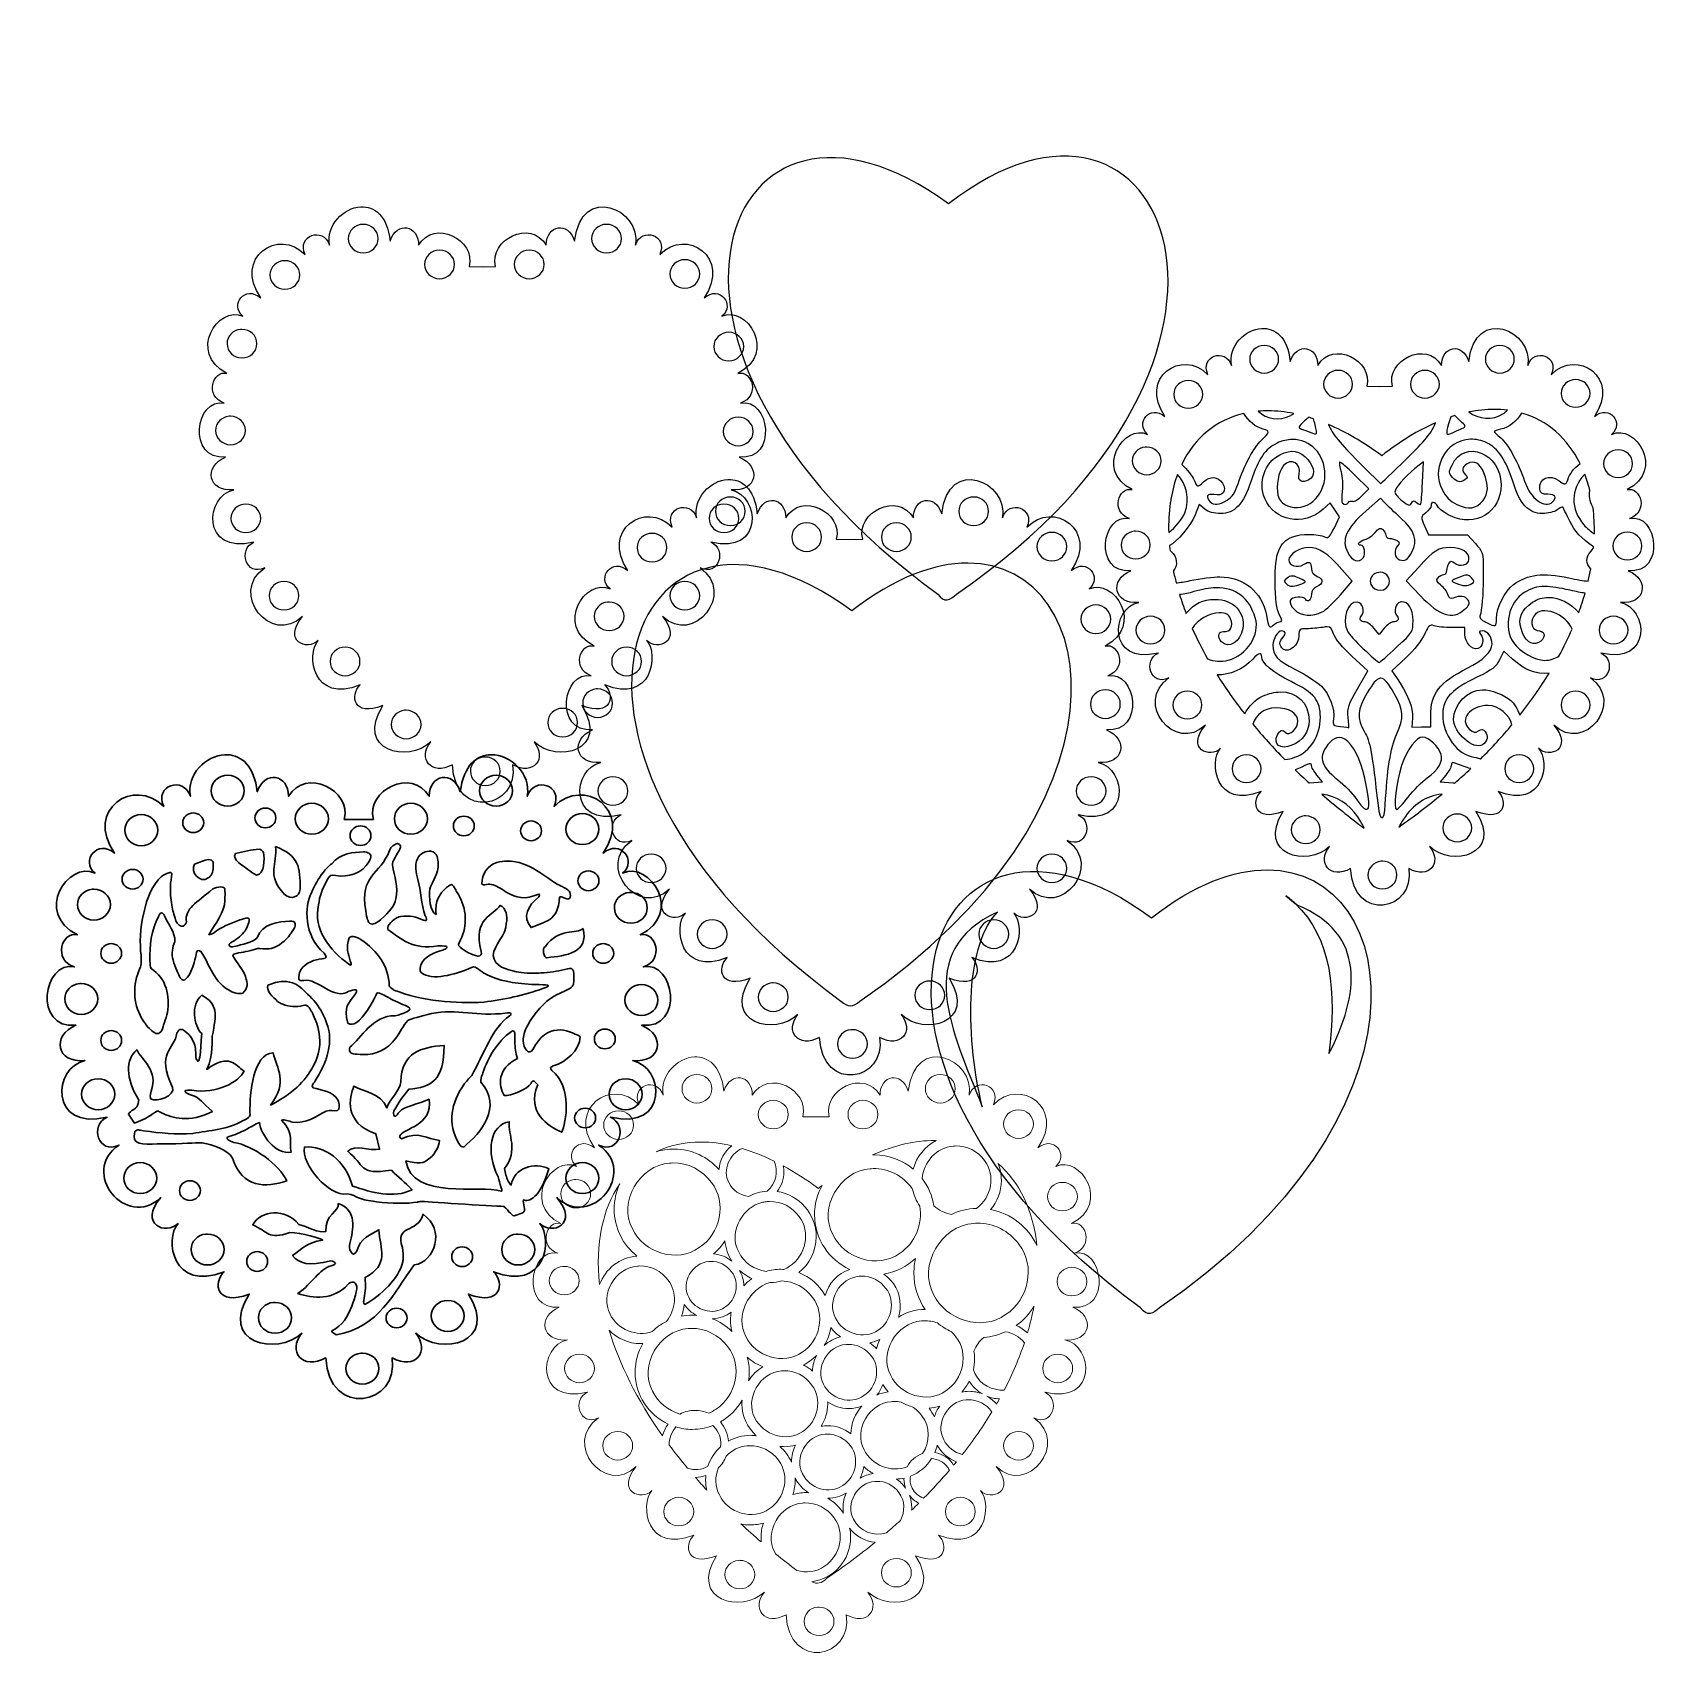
# Model space of a CAD drawing. Header units: centimetres. Extents: x -6.7 to 9.5, y -7.6 to 8.6.
import ezdxf

# ---------------------------------------------------------------- set-up
doc = ezdxf.new("R2010")
doc.units = ezdxf.units.CM
doc.header["$MEASUREMENT"] = 0
doc.layers.add('Layer 1', color=7, linetype='Continuous')

msp = doc.modelspace()

# ---------------------------------------------------------------- linework, layer by layer
at = {"layer": 'Layer 1', "color": 254, "lineweight": 25}
msp.add_open_spline([(2.38157, 6.92967), (4.55297, 8.62448), (5.89216, 5.40805), (2.46175, 3.06763), (2.46175, 3.06763), (2.39939, 3.0115), (2.33703, 2.97456), (2.27466, 3.06763), (2.27466, 3.06763), (-1.10276, 5.52247), (0.17173, 8.55618), (2.38157, 6.92967)], degree=3, knots=[0, 0, 0, 0, 0.25, 0.25, 0.25, 0.25, 0.5, 0.5, 0.5, 0.5, 1, 1, 1, 1], dxfattribs=at)
at = {"layer": 'Layer 1', "color": 26, "lineweight": 25}
for points, knots in [([(-3.43789, 6.90138), (-3.60831, 6.89294), (-3.78199, 6.72141), (-3.74712, 6.52187), (-3.74712, 6.52187), (-3.80908, 6.70992), (-4.07486, 6.62004), (-3.98773, 6.42844), (-3.98773, 6.42844), (-4.25319, 6.70143), (-4.70127, 6.39891), (-4.42843, 6.00097), (-4.42843, 6.00097), (-4.58205, 6.12983), (-4.73876, 5.93233), (-4.60454, 5.81742), (-4.60454, 5.81742), (-4.84713, 5.93256), (-5.15827, 5.45329), (-4.76246, 5.2527), (-4.76246, 5.2527), (-4.90416, 5.28854), (-4.98571, 5.02178), (-4.78975, 4.95835), (-4.78975, 4.95835), (-5.07279, 5.02141), (-5.16439, 4.38751), (-4.77652, 4.42422), (-4.77652, 4.42422), (-4.99831, 4.32981), (-4.95341, 4.07563), (-4.69466, 4.10011), (-4.69466, 4.10011), (-4.97827, 4.04589), (-5.02447, 3.45669), (-4.4954, 3.58169), (-4.4954, 3.58169), (-4.65726, 3.51168), (-4.57327, 3.23513), (-4.38874, 3.32786), (-4.38874, 3.32786), (-4.74748, 3.08126), (-4.32472, 2.54751), (-4.01419, 2.84665), (-4.01419, 2.84665), (-4.21921, 2.60008), (-3.96524, 2.49992), (-3.85875, 2.60852), (-3.85875, 2.60852), (-3.98172, 2.46898), (-3.9099, 1.97741), (-3.44451, 2.16782), (-3.44451, 2.16782), (-3.54599, 2.06634), (-3.51563, 1.84566), (-3.21796, 1.96359), (-3.21796, 1.96359), (-3.498, 1.5159), (-2.96905, 1.3909), (-2.74502, 1.60392), (-2.74502, 1.60392), (-2.87678, 1.44059), (-2.74135, 1.26219), (-2.53087, 1.3782), (-2.53087, 1.3782), (-2.50204, 0.81958), (-1.86584, 0.94429), (-1.93473, 1.3782), (-1.93473, 1.3782), (-1.72425, 1.2622), (-1.58964, 1.44059), (-1.72141, 1.60392), (-1.72141, 1.60392), (-1.49738, 1.3909), (-0.9676, 1.5159), (-1.24764, 1.96359), (-1.24764, 1.96359), (-0.94997, 1.84565), (-0.91961, 2.06634), (-1.02109, 2.16782), (-1.02109, 2.16782), (-0.55571, 1.9774), (-0.48389, 2.46898), (-0.60685, 2.60852), (-0.60685, 2.60852), (-0.50035, 2.49992), (-0.24639, 2.60008), (-0.45141, 2.84665), (-0.45141, 2.84665), (-0.14088, 2.54751), (0.28106, 3.08126), (-0.07769, 3.32786), (-0.07769, 3.32786), (0.10684, 3.23513), (0.19166, 3.51169), (0.0298, 3.58169), (0.0298, 3.58169), (0.55888, 3.45669), (0.51267, 4.04589), (0.22906, 4.10011), (0.22906, 4.10011), (0.4878, 4.07564), (0.53188, 4.32981), (0.31009, 4.42422), (0.31009, 4.42422), (0.69796, 4.38751), (0.60636, 5.02141), (0.32332, 4.95835), (0.32332, 4.95835), (0.51928, 5.02178), (0.43856, 5.28854), (0.29686, 5.2527), (0.29686, 5.2527), (0.69267, 5.45329), (0.38153, 5.93256), (0.13894, 5.81742), (0.13894, 5.81742), (0.27315, 5.93234), (0.11644, 6.12983), (-0.03717, 6.00097), (-0.03717, 6.00097), (0.23567, 6.39891), (-0.21241, 6.70143), (-0.47787, 6.42844), (-0.47787, 6.42844), (-0.39074, 6.62004), (-0.65652, 6.70992), (-0.71848, 6.52187), (-0.71848, 6.52187), (-0.6565, 6.87662), (-1.25411, 7.1425), (-1.32041, 6.56238), (-1.32041, 6.56238), (-1.38462, 6.76402), (-1.60058, 6.72284), (-1.6007, 6.52187), (-1.6007, 6.52187), (-1.75613, 6.78411), (-2.16913, 6.57757), (-2.10258, 6.30938), (-2.10258, 6.30938), (-2.10258, 6.30938), (-2.23322, 6.30855), (-2.23322, 6.30855), (-2.23322, 6.30855), (-2.23322, 6.30855), (-2.36386, 6.30938), (-2.36386, 6.30938), (-2.36386, 6.30938), (-2.29731, 6.57757), (-2.70948, 6.78411), (-2.86491, 6.52187), (-2.86491, 6.52187), (-2.86504, 6.72284), (-3.08182, 6.76402), (-3.14603, 6.56238), (-3.14603, 6.56238), (-3.17503, 6.81618), (-3.30535, 6.90794), (-3.4379, 6.90138), (-3.4379, 6.90138), (-3.4379, 6.90138), (-3.43789, 6.90138), (-3.43789, 6.90138)], [0, 0, 0, 0, 0.02380952, 0.02380952, 0.02380952, 0.02380952, 0.04761905, 0.04761905, 0.04761905, 0.04761905, 0.07142857, 0.07142857, 0.07142857, 0.07142857, 0.0952381, 0.0952381, 0.0952381, 0.0952381, 0.11904762, 0.11904762, 0.11904762, 0.11904762, 0.14285714, 0.14285714, 0.14285714, 0.14285714, 0.16666667, 0.16666667, 0.16666667, 0.16666667, 0.19047619, 0.19047619, 0.19047619, 0.19047619, 0.21428571, 0.21428571, 0.21428571, 0.21428571, 0.23809524, 0.23809524, 0.23809524, 0.23809524, 0.26190476, 0.26190476, 0.26190476, 0.26190476, 0.28571429, 0.28571429, 0.28571429, 0.28571429, 0.30952381, 0.30952381, 0.30952381, 0.30952381, 0.33333333, 0.33333333, 0.33333333, 0.33333333, 0.35714286, 0.35714286, 0.35714286, 0.35714286, 0.38095238, 0.38095238, 0.38095238, 0.38095238, 0.4047619, 0.4047619, 0.4047619, 0.4047619, 0.42857143, 0.42857143, 0.42857143, 0.42857143, 0.45238095, 0.45238095, 0.45238095, 0.45238095, 0.47619048, 0.47619048, 0.47619048, 0.47619048, 0.5, 0.5, 0.5, 0.5, 0.52380952, 0.52380952, 0.52380952, 0.52380952, 0.54761905, 0.54761905, 0.54761905, 0.54761905, 0.57142857, 0.57142857, 0.57142857, 0.57142857, 0.5952381, 0.5952381, 0.5952381, 0.5952381, 0.61904762, 0.61904762, 0.61904762, 0.61904762, 0.64285714, 0.64285714, 0.64285714, 0.64285714, 0.66666667, 0.66666667, 0.66666667, 0.66666667, 0.69047619, 0.69047619, 0.69047619, 0.69047619, 0.71428571, 0.71428571, 0.71428571, 0.71428571, 0.73809524, 0.73809524, 0.73809524, 0.73809524, 0.76190476, 0.76190476, 0.76190476, 0.76190476, 0.78571429, 0.78571429, 0.78571429, 0.78571429, 0.80952381, 0.80952381, 0.80952381, 0.80952381, 0.83333333, 0.83333333, 0.83333333, 0.83333333, 0.85714286, 0.85714286, 0.85714286, 0.85714286, 0.88095238, 0.88095238, 0.88095238, 0.88095238, 0.9047619, 0.9047619, 0.9047619, 0.9047619, 0.92857143, 0.92857143, 0.92857143, 0.92857143, 0.95238095, 0.95238095, 0.95238095, 0.95238095, 1, 1, 1, 1]), ([(-3.41309, 6.72775), (-3.33134, 6.72775), (-3.26509, 6.66442), (-3.26509, 6.58636), (-3.26509, 6.58636), (-3.26509, 6.5083), (-3.33134, 6.44497), (-3.41309, 6.44497), (-3.41309, 6.44497), (-3.49484, 6.44497), (-3.56109, 6.5083), (-3.56109, 6.58636), (-3.56109, 6.58636), (-3.56109, 6.66442), (-3.49484, 6.72775), (-3.41309, 6.72775)], [0, 0, 0, 0, 0.2, 0.2, 0.2, 0.2, 0.4, 0.4, 0.4, 0.4, 0.6, 0.6, 0.6, 0.6, 1, 1, 1, 1]), ([(-1.00373, 6.72775), (-0.92198, 6.72775), (-0.85573, 6.66442), (-0.85573, 6.58636), (-0.85573, 6.58636), (-0.85573, 6.5083), (-0.92198, 6.44497), (-1.00373, 6.44497), (-1.00373, 6.44497), (-1.08548, 6.44497), (-1.15173, 6.5083), (-1.15173, 6.58636), (-1.15173, 6.58636), (-1.15173, 6.66442), (-1.08548, 6.72775), (-1.00373, 6.72775)], [0, 0, 0, 0, 0.2, 0.2, 0.2, 0.2, 0.4, 0.4, 0.4, 0.4, 0.6, 0.6, 0.6, 0.6, 1, 1, 1, 1]), ([(-4.18865, 6.36808), (-4.1069, 6.36808), (-4.04065, 6.30475), (-4.04065, 6.22669), (-4.04065, 6.22669), (-4.04065, 6.14863), (-4.1069, 6.0853), (-4.18865, 6.0853), (-4.18865, 6.0853), (-4.2704, 6.0853), (-4.33665, 6.14863), (-4.33665, 6.22669), (-4.33665, 6.22669), (-4.33665, 6.30475), (-4.2704, 6.36808), (-4.18865, 6.36808)], [0, 0, 0, 0, 0.2, 0.2, 0.2, 0.2, 0.4, 0.4, 0.4, 0.4, 0.6, 0.6, 0.6, 0.6, 1, 1, 1, 1]), ([(-2.65737, 6.47226), (-2.57562, 6.47226), (-2.50937, 6.40893), (-2.50937, 6.33087), (-2.50937, 6.33087), (-2.50937, 6.25281), (-2.57562, 6.18948), (-2.65737, 6.18948), (-2.65737, 6.18948), (-2.73912, 6.18948), (-2.80537, 6.25281), (-2.80537, 6.33087), (-2.80537, 6.33087), (-2.80537, 6.40893), (-2.73912, 6.47226), (-2.65737, 6.47226)], [0, 0, 0, 0, 0.2, 0.2, 0.2, 0.2, 0.4, 0.4, 0.4, 0.4, 0.6, 0.6, 0.6, 0.6, 1, 1, 1, 1]), ([(-1.76936, 6.47226), (-1.68761, 6.47226), (-1.62136, 6.40893), (-1.62136, 6.33087), (-1.62136, 6.33087), (-1.62136, 6.25281), (-1.68761, 6.18948), (-1.76936, 6.18948), (-1.76936, 6.18948), (-1.85111, 6.18948), (-1.91736, 6.25281), (-1.91736, 6.33087), (-1.91736, 6.33087), (-1.91736, 6.40893), (-1.85111, 6.47226), (-1.76936, 6.47226)], [0, 0, 0, 0, 0.2, 0.2, 0.2, 0.2, 0.4, 0.4, 0.4, 0.4, 0.6, 0.6, 0.6, 0.6, 1, 1, 1, 1]), ([(-0.22899, 6.37801), (-0.14724, 6.37801), (-0.08099, 6.31468), (-0.08099, 6.23662), (-0.08099, 6.23662), (-0.08099, 6.15856), (-0.14724, 6.09523), (-0.22899, 6.09523), (-0.22899, 6.09523), (-0.31074, 6.09523), (-0.37699, 6.15856), (-0.37699, 6.23662), (-0.37699, 6.23662), (-0.37699, 6.31468), (-0.31074, 6.37801), (-0.22899, 6.37801)], [0, 0, 0, 0, 0.2, 0.2, 0.2, 0.2, 0.4, 0.4, 0.4, 0.4, 0.6, 0.6, 0.6, 0.6, 1, 1, 1, 1]), ([(-4.62852, 5.68761), (-4.62354, 5.68809), (-4.61875, 5.68761), (-4.61364, 5.68761), (-4.61364, 5.68761), (-4.53189, 5.68761), (-4.46564, 5.62511), (-4.46564, 5.54705), (-4.46564, 5.54705), (-4.46564, 5.46899), (-4.53189, 5.40566), (-4.61364, 5.40566), (-4.61364, 5.40566), (-4.69539, 5.40566), (-4.76164, 5.46899), (-4.76164, 5.54705), (-4.76164, 5.54705), (-4.76164, 5.62023), (-4.70316, 5.68037), (-4.62852, 5.68761)], [0, 0, 0, 0, 0.16666667, 0.16666667, 0.16666667, 0.16666667, 0.33333333, 0.33333333, 0.33333333, 0.33333333, 0.5, 0.5, 0.5, 0.5, 0.66666667, 0.66666667, 0.66666667, 0.66666667, 1, 1, 1, 1]), ([(0.20592, 5.6595), (0.28767, 5.6595), (0.35392, 5.59617), (0.35392, 5.51811), (0.35392, 5.51811), (0.35392, 5.44005), (0.28767, 5.37672), (0.20592, 5.37672), (0.20592, 5.37672), (0.12417, 5.37672), (0.05792, 5.44005), (0.05792, 5.51811), (0.05792, 5.51811), (0.05792, 5.59617), (0.12417, 5.6595), (0.20592, 5.6595)], [0, 0, 0, 0, 0.2, 0.2, 0.2, 0.2, 0.4, 0.4, 0.4, 0.4, 0.6, 0.6, 0.6, 0.6, 1, 1, 1, 1]), ([(-4.74179, 4.82771), (-4.73681, 4.82819), (-4.73202, 4.82771), (-4.72691, 4.82771), (-4.72691, 4.82771), (-4.64516, 4.82771), (-4.57891, 4.76521), (-4.57891, 4.68715), (-4.57891, 4.68715), (-4.57891, 4.60909), (-4.64516, 4.54576), (-4.72691, 4.54576), (-4.72691, 4.54576), (-4.80866, 4.54576), (-4.87491, 4.60909), (-4.87491, 4.68715), (-4.87491, 4.68715), (-4.87491, 4.76033), (-4.81643, 4.82047), (-4.74179, 4.82771)], [0, 0, 0, 0, 0.16666667, 0.16666667, 0.16666667, 0.16666667, 0.33333333, 0.33333333, 0.33333333, 0.33333333, 0.5, 0.5, 0.5, 0.5, 0.66666667, 0.66666667, 0.66666667, 0.66666667, 1, 1, 1, 1]), ([(0.30017, 4.81862), (0.38192, 4.81862), (0.44817, 4.75529), (0.44817, 4.67723), (0.44817, 4.67723), (0.44817, 4.59917), (0.38192, 4.53584), (0.30017, 4.53584), (0.30017, 4.53584), (0.21842, 4.53584), (0.15217, 4.59917), (0.15217, 4.67723), (0.15217, 4.67723), (0.15217, 4.75529), (0.21842, 4.81862), (0.30017, 4.81862)], [0, 0, 0, 0, 0.2, 0.2, 0.2, 0.2, 0.4, 0.4, 0.4, 0.4, 0.6, 0.6, 0.6, 0.6, 1, 1, 1, 1]), ([(-4.5756, 3.95872), (-4.49385, 3.95872), (-4.4276, 3.89539), (-4.4276, 3.81733), (-4.4276, 3.81733), (-4.4276, 3.73927), (-4.49385, 3.67594), (-4.5756, 3.67594), (-4.5756, 3.67594), (-4.65735, 3.67594), (-4.7236, 3.73927), (-4.7236, 3.81733), (-4.7236, 3.81733), (-4.7236, 3.89539), (-4.65735, 3.95872), (-4.5756, 3.95872)], [0, 0, 0, 0, 0.2, 0.2, 0.2, 0.2, 0.4, 0.4, 0.4, 0.4, 0.6, 0.6, 0.6, 0.6, 1, 1, 1, 1]), ([(0.15879, 3.95872), (0.24054, 3.95872), (0.30679, 3.89539), (0.30679, 3.81733), (0.30679, 3.81733), (0.30679, 3.73927), (0.24054, 3.67594), (0.15879, 3.67594), (0.15879, 3.67594), (0.07704, 3.67594), (0.01079, 3.73927), (0.01079, 3.81733), (0.01079, 3.81733), (0.01079, 3.89539), (0.07704, 3.95872), (0.15879, 3.95872)], [0, 0, 0, 0, 0.2, 0.2, 0.2, 0.2, 0.4, 0.4, 0.4, 0.4, 0.6, 0.6, 0.6, 0.6, 1, 1, 1, 1]), ([(-4.19774, 3.19308), (-4.11599, 3.19308), (-4.04974, 3.12975), (-4.04974, 3.05169), (-4.04974, 3.05169), (-4.04974, 2.97363), (-4.11599, 2.9103), (-4.19774, 2.9103), (-4.19774, 2.9103), (-4.27949, 2.9103), (-4.34574, 2.97363), (-4.34574, 3.05169), (-4.34574, 3.05169), (-4.34574, 3.12975), (-4.27949, 3.19308), (-4.19774, 3.19308)], [0, 0, 0, 0, 0.2, 0.2, 0.2, 0.2, 0.4, 0.4, 0.4, 0.4, 0.6, 0.6, 0.6, 0.6, 1, 1, 1, 1]), ([(-0.22899, 3.19308), (-0.14724, 3.19308), (-0.08099, 3.12975), (-0.08099, 3.05169), (-0.08099, 3.05169), (-0.08099, 2.97363), (-0.14724, 2.9103), (-0.22899, 2.9103), (-0.22899, 2.9103), (-0.31074, 2.9103), (-0.37699, 2.97363), (-0.37699, 3.05169), (-0.37699, 3.05169), (-0.37699, 3.12975), (-0.31074, 3.19308), (-0.22899, 3.19308)], [0, 0, 0, 0, 0.2, 0.2, 0.2, 0.2, 0.4, 0.4, 0.4, 0.4, 0.6, 0.6, 0.6, 0.6, 1, 1, 1, 1]), ([(-3.59334, 2.54155), (-3.51159, 2.54155), (-3.44534, 2.47822), (-3.44534, 2.40016), (-3.44534, 2.40016), (-3.44534, 2.3221), (-3.51159, 2.25877), (-3.59334, 2.25877), (-3.59334, 2.25877), (-3.67509, 2.25877), (-3.74134, 2.3221), (-3.74134, 2.40016), (-3.74134, 2.40016), (-3.74134, 2.47822), (-3.67509, 2.54155), (-3.59334, 2.54155)], [0, 0, 0, 0, 0.2, 0.2, 0.2, 0.2, 0.4, 0.4, 0.4, 0.4, 0.6, 0.6, 0.6, 0.6, 1, 1, 1, 1]), ([(-0.80529, 2.54155), (-0.72354, 2.54155), (-0.65729, 2.47822), (-0.65729, 2.40016), (-0.65729, 2.40016), (-0.65729, 2.3221), (-0.72354, 2.25877), (-0.80529, 2.25877), (-0.80529, 2.25877), (-0.88704, 2.25877), (-0.95329, 2.3221), (-0.95329, 2.40016), (-0.95329, 2.40016), (-0.95329, 2.47822), (-0.88704, 2.54155), (-0.80529, 2.54155)], [0, 0, 0, 0, 0.2, 0.2, 0.2, 0.2, 0.4, 0.4, 0.4, 0.4, 0.6, 0.6, 0.6, 0.6, 1, 1, 1, 1]), ([(-3.00298, 1.9173), (-2.998, 1.91778), (-2.99321, 1.9173), (-2.9881, 1.9173), (-2.9881, 1.9173), (-2.90635, 1.9173), (-2.8401, 1.8548), (-2.8401, 1.77674), (-2.8401, 1.77674), (-2.8401, 1.69868), (-2.90635, 1.63535), (-2.9881, 1.63535), (-2.9881, 1.63535), (-3.06985, 1.63535), (-3.1361, 1.69868), (-3.1361, 1.77674), (-3.1361, 1.77674), (-3.1361, 1.84992), (-3.07762, 1.91006), (-3.00298, 1.9173)], [0, 0, 0, 0, 0.16666667, 0.16666667, 0.16666667, 0.16666667, 0.33333333, 0.33333333, 0.33333333, 0.33333333, 0.5, 0.5, 0.5, 0.5, 0.66666667, 0.66666667, 0.66666667, 0.66666667, 1, 1, 1, 1]), ([(-1.43863, 1.93631), (-1.35688, 1.93631), (-1.29063, 1.87298), (-1.29063, 1.79492), (-1.29063, 1.79492), (-1.29063, 1.71686), (-1.35688, 1.65353), (-1.43863, 1.65353), (-1.43863, 1.65353), (-1.52038, 1.65353), (-1.58663, 1.71686), (-1.58663, 1.79492), (-1.58663, 1.79492), (-1.58663, 1.87298), (-1.52038, 1.93631), (-1.43863, 1.93631)], [0, 0, 0, 0, 0.2, 0.2, 0.2, 0.2, 0.4, 0.4, 0.4, 0.4, 0.6, 0.6, 0.6, 0.6, 1, 1, 1, 1]), ([(-2.21916, 1.45428), (-2.21418, 1.45476), (-2.20939, 1.45428), (-2.20428, 1.45428), (-2.20428, 1.45428), (-2.12253, 1.45428), (-2.05628, 1.39178), (-2.05628, 1.31372), (-2.05628, 1.31372), (-2.05628, 1.23566), (-2.12253, 1.17233), (-2.20428, 1.17233), (-2.20428, 1.17233), (-2.28603, 1.17233), (-2.35228, 1.23566), (-2.35228, 1.31372), (-2.35228, 1.31372), (-2.35228, 1.3869), (-2.2938, 1.44704), (-2.21916, 1.45428)], [0, 0, 0, 0, 0.16666667, 0.16666667, 0.16666667, 0.16666667, 0.33333333, 0.33333333, 0.33333333, 0.33333333, 0.5, 0.5, 0.5, 0.5, 0.66666667, 0.66666667, 0.66666667, 0.66666667, 1, 1, 1, 1])]:
    msp.add_open_spline(points, degree=3, knots=knots, dxfattribs=at)
at = {"layer": 'Layer 1', "color": 11, "lineweight": 25}
for points, knots in [([(5.48324, 5.698), (5.3182, 5.68983), (5.14977, 5.5235), (5.18353, 5.33025), (5.18353, 5.33025), (5.12353, 5.51236), (4.86641, 5.42508), (4.95079, 5.23953), (4.95079, 5.23953), (4.69371, 5.5039), (4.25995, 5.21126), (4.52418, 4.82588), (4.52418, 4.82588), (4.37542, 4.95067), (4.22357, 4.75951), (4.35354, 4.64822), (4.35354, 4.64822), (4.11861, 4.75972), (3.81741, 4.29545), (4.20072, 4.10119), (4.20072, 4.10119), (4.0635, 4.1359), (3.98449, 3.87749), (4.17426, 3.81607), (4.17426, 3.81607), (3.90015, 3.87714), (3.81106, 3.26319), (4.18668, 3.29874), (4.18668, 3.29874), (3.97189, 3.20731), (4.01549, 2.96129), (4.26606, 2.985), (4.26606, 2.985), (3.99141, 2.93249), (3.94701, 2.36174), (4.45938, 2.48279), (4.45938, 2.48279), (4.30263, 2.415), (4.38381, 2.14729), (4.56252, 2.23709), (4.56252, 2.23709), (4.21511, 1.99828), (4.62468, 1.48137), (4.92541, 1.77106), (4.92541, 1.77106), (4.72687, 1.53228), (4.9724, 1.4353), (5.07553, 1.54048), (5.07553, 1.54048), (4.95645, 1.40535), (5.02607, 0.92947), (5.47675, 1.11387), (5.47675, 1.11387), (5.37848, 1.0156), (5.40772, 0.80147), (5.69599, 0.91569), (5.69599, 0.91569), (5.42479, 0.48214), (5.9375, 0.36109), (6.15445, 0.56738), (6.15445, 0.56738), (6.02685, 0.40921), (6.15798, 0.23688), (6.36181, 0.34922), (6.36181, 0.34922), (6.38973, -0.19176), (7.00579, -0.07098), (6.93908, 0.34922), (6.93908, 0.34922), (7.14291, 0.23688), (7.27296, 0.40921), (7.14536, 0.56738), (7.14536, 0.56738), (7.36232, 0.36109), (7.87556, 0.48214), (7.60437, 0.91569), (7.60437, 0.91569), (7.89264, 0.80148), (7.92189, 1.0156), (7.82361, 1.11387), (7.82361, 1.11387), (8.2743, 0.92947), (8.34392, 1.40534), (8.22483, 1.54048), (8.22483, 1.54048), (8.32796, 1.43531), (8.57404, 1.53228), (8.37549, 1.77106), (8.37549, 1.77106), (8.67622, 1.48137), (9.08471, 1.99827), (8.7373, 2.23709), (8.7373, 2.23709), (8.916, 2.14729), (8.99827, 2.415), (8.84152, 2.48279), (8.84152, 2.48279), (9.35389, 2.36174), (9.30895, 2.93249), (9.0343, 2.985), (9.0343, 2.985), (9.28487, 2.9613), (9.32739, 3.20731), (9.1126, 3.29874), (9.1126, 3.29874), (9.48822, 3.26319), (9.39966, 3.87714), (9.12556, 3.81607), (9.12556, 3.81607), (9.31533, 3.8775), (9.2374, 4.13591), (9.10018, 4.10119), (9.10018, 4.10119), (9.48348, 4.29544), (9.18229, 4.75972), (8.94736, 4.64822), (8.94736, 4.64822), (9.07733, 4.75951), (8.92548, 4.95067), (8.77671, 4.82588), (8.77671, 4.82588), (9.04094, 5.21125), (8.60664, 5.50389), (8.34957, 5.23953), (8.34957, 5.23953), (8.43395, 5.42508), (8.17683, 5.51236), (8.11682, 5.33025), (8.11682, 5.33025), (8.17685, 5.67379), (7.59782, 5.93146), (7.53361, 5.36967), (7.53361, 5.36967), (7.47143, 5.56494), (7.26265, 5.52487), (7.26253, 5.33025), (7.26253, 5.33025), (7.11201, 5.58421), (6.71207, 5.38423), (6.77652, 5.12451), (6.77652, 5.12451), (6.77652, 5.12451), (6.64962, 5.12343), (6.64962, 5.12343), (6.64962, 5.12343), (6.64962, 5.12343), (6.52326, 5.12451), (6.52326, 5.12451), (6.52326, 5.12451), (6.58771, 5.38423), (6.18886, 5.58421), (6.03833, 5.33025), (6.03833, 5.33025), (6.03807, 5.52487), (5.82781, 5.56494), (5.76562, 5.36967), (5.76562, 5.36967), (5.73753, 5.61545), (5.61156, 5.70435), (5.4832, 5.69799), (5.4832, 5.69799), (5.4832, 5.69799), (5.48324, 5.698), (5.48324, 5.698)], [0, 0, 0, 0, 0.02380952, 0.02380952, 0.02380952, 0.02380952, 0.04761905, 0.04761905, 0.04761905, 0.04761905, 0.07142857, 0.07142857, 0.07142857, 0.07142857, 0.0952381, 0.0952381, 0.0952381, 0.0952381, 0.11904762, 0.11904762, 0.11904762, 0.11904762, 0.14285714, 0.14285714, 0.14285714, 0.14285714, 0.16666667, 0.16666667, 0.16666667, 0.16666667, 0.19047619, 0.19047619, 0.19047619, 0.19047619, 0.21428571, 0.21428571, 0.21428571, 0.21428571, 0.23809524, 0.23809524, 0.23809524, 0.23809524, 0.26190476, 0.26190476, 0.26190476, 0.26190476, 0.28571429, 0.28571429, 0.28571429, 0.28571429, 0.30952381, 0.30952381, 0.30952381, 0.30952381, 0.33333333, 0.33333333, 0.33333333, 0.33333333, 0.35714286, 0.35714286, 0.35714286, 0.35714286, 0.38095238, 0.38095238, 0.38095238, 0.38095238, 0.4047619, 0.4047619, 0.4047619, 0.4047619, 0.42857143, 0.42857143, 0.42857143, 0.42857143, 0.45238095, 0.45238095, 0.45238095, 0.45238095, 0.47619048, 0.47619048, 0.47619048, 0.47619048, 0.5, 0.5, 0.5, 0.5, 0.52380952, 0.52380952, 0.52380952, 0.52380952, 0.54761905, 0.54761905, 0.54761905, 0.54761905, 0.57142857, 0.57142857, 0.57142857, 0.57142857, 0.5952381, 0.5952381, 0.5952381, 0.5952381, 0.61904762, 0.61904762, 0.61904762, 0.61904762, 0.64285714, 0.64285714, 0.64285714, 0.64285714, 0.66666667, 0.66666667, 0.66666667, 0.66666667, 0.69047619, 0.69047619, 0.69047619, 0.69047619, 0.71428571, 0.71428571, 0.71428571, 0.71428571, 0.73809524, 0.73809524, 0.73809524, 0.73809524, 0.76190476, 0.76190476, 0.76190476, 0.76190476, 0.78571429, 0.78571429, 0.78571429, 0.78571429, 0.80952381, 0.80952381, 0.80952381, 0.80952381, 0.83333333, 0.83333333, 0.83333333, 0.83333333, 0.85714286, 0.85714286, 0.85714286, 0.85714286, 0.88095238, 0.88095238, 0.88095238, 0.88095238, 0.9047619, 0.9047619, 0.9047619, 0.9047619, 0.92857143, 0.92857143, 0.92857143, 0.92857143, 0.95238095, 0.95238095, 0.95238095, 0.95238095, 1, 1, 1, 1]), ([(5.50754, 5.52952), (5.58671, 5.52952), (5.65064, 5.46849), (5.65064, 5.3929), (5.65064, 5.3929), (5.65064, 5.31731), (5.58671, 5.25574), (5.50754, 5.25574), (5.50754, 5.25574), (5.42837, 5.25574), (5.3639, 5.31731), (5.3639, 5.3929), (5.3639, 5.3929), (5.3639, 5.46849), (5.42838, 5.52952), (5.50754, 5.52952)], [0, 0, 0, 0, 0.2, 0.2, 0.2, 0.2, 0.4, 0.4, 0.4, 0.4, 0.6, 0.6, 0.6, 0.6, 1, 1, 1, 1]), ([(7.84038, 5.52952), (7.91955, 5.52952), (7.98402, 5.46849), (7.98402, 5.3929), (7.98402, 5.3929), (7.98402, 5.31731), (7.91954, 5.25574), (7.84038, 5.25574), (7.84038, 5.25574), (7.76121, 5.25574), (7.69728, 5.31731), (7.69728, 5.3929), (7.69728, 5.3929), (7.69728, 5.46849), (7.76122, 5.52952), (7.84038, 5.52952)], [0, 0, 0, 0, 0.2, 0.2, 0.2, 0.2, 0.4, 0.4, 0.4, 0.4, 0.6, 0.6, 0.6, 0.6, 1, 1, 1, 1]), ([(6.23925, 5.2822), (6.31842, 5.2822), (6.38235, 5.22063), (6.38235, 5.14504), (6.38235, 5.14504), (6.38235, 5.06945), (6.31841, 5.00842), (6.23925, 5.00842), (6.23925, 5.00842), (6.16008, 5.00842), (6.09561, 5.06945), (6.09561, 5.14504), (6.09561, 5.14504), (6.09561, 5.22063), (6.16009, 5.2822), (6.23925, 5.2822)], [0, 0, 0, 0, 0.2, 0.2, 0.2, 0.2, 0.4, 0.4, 0.4, 0.4, 0.6, 0.6, 0.6, 0.6, 1, 1, 1, 1]), ([(7.09894, 5.2822), (7.17811, 5.2822), (7.24258, 5.22063), (7.24258, 5.14504), (7.24258, 5.14504), (7.24258, 5.06945), (7.1781, 5.00842), (7.09894, 5.00842), (7.09894, 5.00842), (7.01977, 5.00842), (6.95584, 5.06945), (6.95584, 5.14504), (6.95584, 5.14504), (6.95584, 5.22063), (7.01977, 5.2822), (7.09894, 5.2822)], [0, 0, 0, 0, 0.2, 0.2, 0.2, 0.2, 0.4, 0.4, 0.4, 0.4, 0.6, 0.6, 0.6, 0.6, 1, 1, 1, 1]), ([(8.59099, 5.19094), (8.67016, 5.19094), (8.73409, 5.12937), (8.73409, 5.05378), (8.73409, 5.05378), (8.73409, 4.97819), (8.67015, 4.91716), (8.59099, 4.91716), (8.59099, 4.91716), (8.51183, 4.91716), (8.44735, 4.97819), (8.44735, 5.05378), (8.44735, 5.05378), (8.44735, 5.12937), (8.51183, 5.19094), (8.59099, 5.19094)], [0, 0, 0, 0, 0.2, 0.2, 0.2, 0.2, 0.4, 0.4, 0.4, 0.4, 0.6, 0.6, 0.6, 0.6, 1, 1, 1, 1]), ([(4.75639, 5.18122), (4.83556, 5.18122), (4.89949, 5.12019), (4.89949, 5.0446), (4.89949, 5.0446), (4.89949, 4.96901), (4.83555, 4.90744), (4.75639, 4.90744), (4.75639, 4.90744), (4.67722, 4.90744), (4.61275, 4.96901), (4.61275, 5.0446), (4.61275, 5.0446), (4.61275, 5.12019), (4.67722, 5.18122), (4.75639, 5.18122)], [0, 0, 0, 0, 0.2, 0.2, 0.2, 0.2, 0.4, 0.4, 0.4, 0.4, 0.6, 0.6, 0.6, 0.6, 1, 1, 1, 1]), ([(5.54858, 4.88151), (5.62918, 4.88123), (5.71398, 4.87275), (5.80184, 4.85505), (5.80184, 4.85505), (5.79217, 4.8483), (5.78201, 4.84181), (5.77106, 4.83615), (5.77106, 4.83615), (5.6547, 4.77598), (5.52872, 4.80082), (5.44814, 4.87719), (5.44814, 4.87719), (5.48101, 4.88007), (5.51429, 4.88163), (5.54858, 4.88151)], [0, 0, 0, 0, 0.2, 0.2, 0.2, 0.2, 0.4, 0.4, 0.4, 0.4, 0.6, 0.6, 0.6, 0.6, 1, 1, 1, 1]), ([(7.78368, 4.89609), (7.82938, 4.89601), (7.87384, 4.89308), (7.91706, 4.88745), (7.91706, 4.88745), (7.90514, 4.87534), (7.89213, 4.86423), (7.87764, 4.85451), (7.87764, 4.85451), (7.76905, 4.78165), (7.62564, 4.79858), (7.53527, 4.87017), (7.53527, 4.87017), (7.62144, 4.88773), (7.70431, 4.89622), (7.78368, 4.89609)], [0, 0, 0, 0, 0.2, 0.2, 0.2, 0.2, 0.4, 0.4, 0.4, 0.4, 0.6, 0.6, 0.6, 0.6, 1, 1, 1, 1]), ([(5.30558, 4.85451), (5.35341, 4.77788), (5.42219, 4.71959), (5.49782, 4.70061), (5.49782, 4.70061), (5.56607, 4.68348), (5.5635, 4.66919), (5.48054, 4.59045), (5.48054, 4.59045), (5.40314, 4.51699), (5.3077, 4.33907), (5.24888, 4.15952), (5.24888, 4.15952), (5.22038, 4.07255), (5.19055, 4.02879), (5.13926, 3.99752), (5.13926, 3.99752), (5.05812, 3.94804), (5.01083, 3.94342), (4.97294, 3.98132), (4.97294, 3.98132), (4.92366, 4.0306), (4.9418, 4.06552), (5.00912, 4.05206), (5.00912, 4.05206), (5.10095, 4.03369), (5.14281, 4.09107), (5.09336, 4.16654), (5.09336, 4.16654), (5.04877, 4.2346), (4.97241, 4.23927), (4.90652, 4.17788), (4.90652, 4.17788), (4.84507, 4.12063), (4.84522, 4.12041), (4.81202, 4.20056), (4.81202, 4.20056), (4.79795, 4.23452), (4.74542, 4.29941), (4.69106, 4.35122), (4.69106, 4.35122), (4.81727, 4.61107), (5.02998, 4.78973), (5.30559, 4.85451), (5.30559, 4.85451), (5.30559, 4.85451), (5.30558, 4.85451), (5.30558, 4.85451)], [0, 0, 0, 0, 0.07692308, 0.07692308, 0.07692308, 0.07692308, 0.15384615, 0.15384615, 0.15384615, 0.15384615, 0.23076923, 0.23076923, 0.23076923, 0.23076923, 0.30769231, 0.30769231, 0.30769231, 0.30769231, 0.38461538, 0.38461538, 0.38461538, 0.38461538, 0.46153846, 0.46153846, 0.46153846, 0.46153846, 0.53846154, 0.53846154, 0.53846154, 0.53846154, 0.61538462, 0.61538462, 0.61538462, 0.61538462, 0.69230769, 0.69230769, 0.69230769, 0.69230769, 0.76923077, 0.76923077, 0.76923077, 0.76923077, 0.84615385, 0.84615385, 0.84615385, 0.84615385, 1, 1, 1, 1]), ([(5.94819, 4.81779), (5.96417, 4.81296), (5.98009, 4.80808), (5.99625, 4.80267), (5.99625, 4.80267), (6.0009, 4.78545), (6.00617, 4.76558), (6.01191, 4.74273), (6.01191, 4.74273), (6.03706, 4.64265), (6.03507, 4.63906), (5.96385, 4.66929), (5.96385, 4.66929), (5.93925, 4.67973), (5.90018, 4.69443), (5.87745, 4.70169), (5.87745, 4.70169), (5.84071, 4.71342), (5.84393, 4.72262), (5.90823, 4.78269), (5.90823, 4.78269), (5.92282, 4.79632), (5.93638, 4.80783), (5.94819, 4.81779)], [0, 0, 0, 0, 0.14285714, 0.14285714, 0.14285714, 0.14285714, 0.28571429, 0.28571429, 0.28571429, 0.28571429, 0.42857143, 0.42857143, 0.42857143, 0.42857143, 0.57142857, 0.57142857, 0.57142857, 0.57142857, 0.71428571, 0.71428571, 0.71428571, 0.71428571, 1, 1, 1, 1]), ([(7.20479, 4.76325), (7.17185, 4.67069), (7.09405, 4.58099), (6.91751, 4.40738), (6.91751, 4.40738), (6.77682, 4.26903), (6.66074, 4.15757), (6.65939, 4.15952), (6.65939, 4.15952), (6.65801, 4.16146), (6.56076, 4.2581), (6.44393, 4.37444), (6.44393, 4.37444), (6.26208, 4.55553), (6.18065, 4.65266), (6.14315, 4.74651), (6.14315, 4.74651), (6.3114, 4.67459), (6.48845, 4.57299), (6.67236, 4.43763), (6.67236, 4.43763), (6.85701, 4.58175), (7.03519, 4.68876), (7.20481, 4.76325), (7.20481, 4.76325), (7.20481, 4.76325), (7.20479, 4.76325), (7.20479, 4.76325)], [0, 0, 0, 0, 0.125, 0.125, 0.125, 0.125, 0.25, 0.25, 0.25, 0.25, 0.375, 0.375, 0.375, 0.375, 0.5, 0.5, 0.5, 0.5, 0.625, 0.625, 0.625, 0.625, 0.75, 0.75, 0.75, 0.75, 1, 1, 1, 1]), ([(7.39433, 4.83399), (7.39433, 4.83399), (7.43915, 4.79241), (7.43915, 4.79241), (7.43915, 4.79241), (7.50983, 4.72727), (7.51075, 4.72561), (7.46453, 4.70709), (7.46453, 4.70709), (7.43835, 4.6966), (7.39948, 4.6787), (7.37813, 4.66767), (7.37813, 4.66767), (7.30845, 4.63167), (7.30087, 4.64631), (7.33385, 4.75407), (7.33385, 4.75407), (7.33385, 4.75407), (7.35437, 4.82103), (7.35437, 4.82103), (7.35437, 4.82103), (7.36777, 4.82554), (7.38106, 4.82991), (7.39433, 4.83399)], [0, 0, 0, 0, 0.14285714, 0.14285714, 0.14285714, 0.14285714, 0.28571429, 0.28571429, 0.28571429, 0.28571429, 0.42857143, 0.42857143, 0.42857143, 0.42857143, 0.57142857, 0.57142857, 0.57142857, 0.57142857, 0.71428571, 0.71428571, 0.71428571, 0.71428571, 1, 1, 1, 1]), ([(8.0553, 4.85937), (8.31089, 4.78661), (8.51119, 4.60951), (8.63527, 4.35986), (8.63527, 4.35986), (8.57349, 4.31112), (8.53079, 4.25705), (8.51269, 4.20002), (8.51269, 4.20002), (8.4959, 4.14711), (8.48219, 4.14638), (8.42413, 4.1903), (8.42413, 4.1903), (8.33212, 4.25989), (8.22255, 4.21053), (8.23729, 4.1066), (8.23729, 4.1066), (8.24321, 4.0648), (8.25774, 4.05512), (8.31667, 4.0553), (8.31667, 4.0553), (8.39187, 4.05551), (8.40909, 4.02784), (8.36257, 3.98132), (8.36257, 3.98132), (8.28638, 3.90513), (8.14272, 4.01178), (8.08609, 4.18652), (8.08609, 4.18652), (8.03167, 4.35443), (7.92133, 4.55228), (7.84903, 4.61313), (7.84903, 4.61313), (7.81418, 4.64245), (7.78585, 4.67145), (7.78585, 4.67685), (7.78585, 4.67685), (7.78585, 4.68226), (7.81381, 4.69216), (7.84795, 4.69899), (7.84795, 4.69899), (7.9336, 4.71612), (8.00637, 4.77804), (8.05531, 4.85937), (8.05531, 4.85937), (8.05531, 4.85937), (8.0553, 4.85937), (8.0553, 4.85937)], [0, 0, 0, 0, 0.07692308, 0.07692308, 0.07692308, 0.07692308, 0.15384615, 0.15384615, 0.15384615, 0.15384615, 0.23076923, 0.23076923, 0.23076923, 0.23076923, 0.30769231, 0.30769231, 0.30769231, 0.30769231, 0.38461538, 0.38461538, 0.38461538, 0.38461538, 0.46153846, 0.46153846, 0.46153846, 0.46153846, 0.53846154, 0.53846154, 0.53846154, 0.53846154, 0.61538462, 0.61538462, 0.61538462, 0.61538462, 0.69230769, 0.69230769, 0.69230769, 0.69230769, 0.76923077, 0.76923077, 0.76923077, 0.76923077, 0.84615385, 0.84615385, 0.84615385, 0.84615385, 1, 1, 1, 1]), ([(5.78619, 4.59801), (5.96141, 4.59981), (6.1085, 4.4574), (6.10857, 4.24916), (6.10857, 4.24916), (6.10857, 4.02862), (5.91495, 3.86833), (5.73758, 3.94244), (5.73758, 3.94244), (5.68404, 3.96481), (5.65834, 3.99379), (5.64416, 4.04774), (5.64416, 4.04774), (5.62099, 4.13593), (5.64909, 4.28333), (5.69978, 4.33934), (5.69978, 4.33934), (5.77296, 4.4202), (5.87979, 4.36238), (5.85314, 4.25618), (5.85314, 4.25618), (5.8361, 4.18829), (5.88135, 4.16226), (5.95088, 4.19948), (5.95088, 4.19948), (6.01407, 4.2333), (6.00965, 4.31616), (5.94062, 4.3982), (5.94062, 4.3982), (5.86282, 4.49066), (5.7777, 4.5053), (5.66198, 4.44626), (5.66198, 4.44626), (5.51162, 4.36956), (5.44543, 4.17711), (5.51348, 4.01425), (5.51348, 4.01425), (5.6078, 3.7885), (5.89835, 3.73499), (6.09183, 3.90787), (6.09183, 3.90787), (6.09183, 3.90787), (6.16203, 3.97051), (6.16203, 3.97051), (6.16203, 3.97051), (6.16203, 3.97051), (6.20847, 3.90247), (6.20847, 3.90247), (6.20847, 3.90247), (6.20847, 3.90247), (6.25437, 3.83335), (6.25437, 3.83335), (6.25437, 3.83335), (6.25437, 3.83335), (6.20199, 3.72481), (6.20199, 3.72481), (6.20199, 3.72481), (6.16091, 3.63898), (6.14236, 3.61917), (6.11289, 3.63247), (6.11289, 3.63247), (6.0373, 3.66657), (5.8698, 3.66745), (5.78997, 3.63409), (5.78997, 3.63409), (5.65283, 3.57679), (5.61434, 3.47889), (5.61609, 3.19398), (5.61609, 3.19398), (5.61715, 3.0208), (5.63114, 2.91205), (5.65713, 2.86566), (5.65713, 2.86566), (5.69121, 2.80483), (5.69134, 2.79168), (5.65821, 2.79168), (5.65821, 2.79168), (5.6438, 2.79168), (5.61422, 2.77596), (5.59341, 2.75712), (5.59341, 2.75712), (5.55843, 2.72547), (5.55379, 2.73339), (5.52915, 2.85864), (5.52915, 2.85864), (5.48359, 3.0902), (5.3056, 3.23701), (5.06906, 3.23827), (5.06906, 3.23827), (5.00757, 3.2386), (4.87432, 3.22144), (4.77314, 3.20047), (4.77314, 3.20047), (4.71842, 3.18913), (4.67389, 3.18196), (4.63598, 3.17887), (4.63598, 3.17887), (4.62542, 3.21936), (4.61618, 3.2597), (4.6079, 3.29929), (4.6079, 3.29929), (4.6553, 3.34501), (4.64593, 3.44067), (4.58576, 3.48937), (4.58576, 3.48937), (4.58165, 3.49269), (4.57835, 3.49564), (4.57496, 3.49855), (4.57496, 3.49855), (4.57303, 3.51486), (4.57163, 3.53103), (4.5701, 3.54715), (4.5701, 3.54715), (4.63906, 3.57715), (4.78586, 3.75243), (4.82336, 3.85063), (4.82336, 3.85063), (4.82336, 3.85063), (4.86224, 3.95323), (4.86224, 3.95323), (4.86224, 3.95323), (4.86224, 3.95323), (4.9184, 3.90895), (4.9184, 3.90895), (4.9184, 3.90895), (4.95523, 3.87998), (5.00892, 3.86467), (5.07446, 3.86467), (5.07446, 3.86467), (5.21576, 3.86467), (5.29995, 3.9543), (5.37795, 4.18705), (5.37795, 4.18705), (5.45385, 4.41354), (5.51479, 4.50261), (5.63499, 4.56128), (5.63499, 4.56128), (5.68585, 4.5861), (5.73713, 4.5975), (5.78619, 4.598), (5.78619, 4.598), (5.78619, 4.598), (5.78619, 4.59801), (5.78619, 4.59801)], [0, 0, 0, 0, 0.02702703, 0.02702703, 0.02702703, 0.02702703, 0.05405405, 0.05405405, 0.05405405, 0.05405405, 0.08108108, 0.08108108, 0.08108108, 0.08108108, 0.10810811, 0.10810811, 0.10810811, 0.10810811, 0.13513514, 0.13513514, 0.13513514, 0.13513514, 0.16216216, 0.16216216, 0.16216216, 0.16216216, 0.18918919, 0.18918919, 0.18918919, 0.18918919, 0.21621622, 0.21621622, 0.21621622, 0.21621622, 0.24324324, 0.24324324, 0.24324324, 0.24324324, 0.27027027, 0.27027027, 0.27027027, 0.27027027, 0.2972973, 0.2972973, 0.2972973, 0.2972973, 0.32432432, 0.32432432, 0.32432432, 0.32432432, 0.35135135, 0.35135135, 0.35135135, 0.35135135, 0.37837838, 0.37837838, 0.37837838, 0.37837838, 0.40540541, 0.40540541, 0.40540541, 0.40540541, 0.43243243, 0.43243243, 0.43243243, 0.43243243, 0.45945946, 0.45945946, 0.45945946, 0.45945946, 0.48648649, 0.48648649, 0.48648649, 0.48648649, 0.51351351, 0.51351351, 0.51351351, 0.51351351, 0.54054054, 0.54054054, 0.54054054, 0.54054054, 0.56756757, 0.56756757, 0.56756757, 0.56756757, 0.59459459, 0.59459459, 0.59459459, 0.59459459, 0.62162162, 0.62162162, 0.62162162, 0.62162162, 0.64864865, 0.64864865, 0.64864865, 0.64864865, 0.67567568, 0.67567568, 0.67567568, 0.67567568, 0.7027027, 0.7027027, 0.7027027, 0.7027027, 0.72972973, 0.72972973, 0.72972973, 0.72972973, 0.75675676, 0.75675676, 0.75675676, 0.75675676, 0.78378378, 0.78378378, 0.78378378, 0.78378378, 0.81081081, 0.81081081, 0.81081081, 0.81081081, 0.83783784, 0.83783784, 0.83783784, 0.83783784, 0.86486486, 0.86486486, 0.86486486, 0.86486486, 0.89189189, 0.89189189, 0.89189189, 0.89189189, 0.91891892, 0.91891892, 0.91891892, 0.91891892, 0.94594595, 0.94594595, 0.94594595, 0.94594595, 1, 1, 1, 1]), ([(7.54931, 4.59963), (7.60331, 4.60169), (7.6595, 4.59017), (7.71239, 4.56507), (7.71239, 4.56507), (7.82109, 4.51349), (7.90521, 4.38893), (7.96781, 4.1849), (7.96781, 4.1849), (8.03679, 3.96006), (8.12387, 3.86468), (8.26211, 3.86468), (8.26211, 3.86468), (8.3143, 3.86468), (8.38033, 3.88062), (8.40845, 3.90032), (8.40845, 3.90032), (8.43658, 3.92002), (8.4618, 3.93273), (8.46407, 3.9284), (8.46407, 3.9284), (8.46635, 3.92407), (8.49687, 3.86228), (8.53265, 3.7907), (8.53265, 3.7907), (8.58729, 3.68138), (8.64013, 3.62444), (8.76809, 3.53582), (8.76809, 3.53582), (8.77314, 3.53232), (8.76043, 3.5114), (8.74001, 3.48884), (8.74001, 3.48884), (8.71959, 3.46628), (8.70221, 3.4261), (8.70221, 3.40028), (8.70221, 3.40028), (8.70221, 3.3738), (8.7193, 3.34047), (8.74055, 3.31604), (8.74055, 3.31604), (8.73333, 3.27662), (8.72518, 3.23696), (8.71571, 3.1967), (8.71571, 3.1967), (8.6663, 3.19934), (8.60505, 3.20965), (8.52401, 3.22748), (8.52401, 3.22748), (8.26719, 3.28397), (8.11715, 3.26564), (7.9732, 3.1589), (7.9732, 3.1589), (7.88902, 3.09648), (7.80796, 2.93318), (7.80796, 2.82571), (7.80796, 2.82571), (7.80796, 2.73882), (7.80526, 2.73751), (7.70212, 2.78899), (7.70212, 2.78899), (7.65141, 2.8143), (7.63459, 2.83514), (7.64542, 2.85865), (7.64542, 2.85865), (7.66126, 2.89306), (7.67777, 3.08582), (7.67512, 3.20534), (7.67512, 3.20534), (7.67433, 3.24223), (7.67411, 3.31995), (7.67459, 3.37814), (7.67459, 3.37814), (7.67533, 3.46825), (7.66426, 3.49646), (7.59845, 3.56822), (7.59845, 3.56822), (7.59845, 3.56822), (7.52069, 3.65246), (7.52069, 3.65246), (7.52069, 3.65246), (7.52069, 3.65246), (7.32791, 3.65246), (7.32791, 3.65246), (7.32791, 3.65246), (7.32791, 3.65246), (7.13459, 3.653), (7.13459, 3.653), (7.13459, 3.653), (7.13459, 3.653), (7.09517, 3.7421), (7.09517, 3.7421), (7.09517, 3.7421), (7.05612, 3.83061), (7.05608, 3.83173), (7.10759, 3.87224), (7.10759, 3.87224), (7.13613, 3.89469), (7.15997, 3.92705), (7.15997, 3.9446), (7.15997, 3.9446), (7.15997, 3.99029), (7.19909, 3.98435), (7.22585, 3.93434), (7.22585, 3.93434), (7.23838, 3.91094), (7.2942, 3.8693), (7.35059, 3.842), (7.35059, 3.842), (7.59949, 3.72151), (7.85271, 3.87704), (7.8528, 4.15088), (7.8528, 4.15088), (7.85306, 4.46206), (7.49199, 4.60669), (7.36733, 4.34528), (7.36733, 4.34528), (7.33289, 4.27307), (7.3337, 4.26577), (7.37219, 4.22324), (7.37219, 4.22324), (7.41729, 4.17341), (7.44515, 4.16777), (7.49531, 4.19948), (7.49531, 4.19948), (7.52187, 4.21627), (7.52282, 4.22597), (7.50071, 4.24808), (7.50071, 4.24808), (7.4601, 4.28869), (7.46619, 4.32998), (7.51799, 4.3577), (7.51799, 4.3577), (7.58799, 4.39516), (7.64407, 4.36431), (7.68323, 4.26644), (7.68323, 4.26644), (7.73087, 4.14738), (7.72823, 4.06193), (7.67459, 3.99374), (7.67459, 3.99374), (7.60964, 3.91118), (7.53137, 3.89924), (7.41647, 3.95486), (7.41647, 3.95486), (7.34534, 3.98929), (7.30656, 4.02721), (7.27283, 4.09688), (7.27283, 4.09688), (7.21593, 4.21441), (7.21566, 4.2954), (7.27066, 4.41656), (7.27066, 4.41656), (7.32118, 4.52783), (7.4305, 4.59509), (7.54931, 4.59962), (7.54931, 4.59962), (7.54931, 4.59962), (7.54931, 4.59963), (7.54931, 4.59963)], [0, 0, 0, 0, 0.02439024, 0.02439024, 0.02439024, 0.02439024, 0.04878049, 0.04878049, 0.04878049, 0.04878049, 0.07317073, 0.07317073, 0.07317073, 0.07317073, 0.09756098, 0.09756098, 0.09756098, 0.09756098, 0.12195122, 0.12195122, 0.12195122, 0.12195122, 0.14634146, 0.14634146, 0.14634146, 0.14634146, 0.17073171, 0.17073171, 0.17073171, 0.17073171, 0.19512195, 0.19512195, 0.19512195, 0.19512195, 0.2195122, 0.2195122, 0.2195122, 0.2195122, 0.24390244, 0.24390244, 0.24390244, 0.24390244, 0.26829268, 0.26829268, 0.26829268, 0.26829268, 0.29268293, 0.29268293, 0.29268293, 0.29268293, 0.31707317, 0.31707317, 0.31707317, 0.31707317, 0.34146341, 0.34146341, 0.34146341, 0.34146341, 0.36585366, 0.36585366, 0.36585366, 0.36585366, 0.3902439, 0.3902439, 0.3902439, 0.3902439, 0.41463415, 0.41463415, 0.41463415, 0.41463415, 0.43902439, 0.43902439, 0.43902439, 0.43902439, 0.46341463, 0.46341463, 0.46341463, 0.46341463, 0.48780488, 0.48780488, 0.48780488, 0.48780488, 0.51219512, 0.51219512, 0.51219512, 0.51219512, 0.53658537, 0.53658537, 0.53658537, 0.53658537, 0.56097561, 0.56097561, 0.56097561, 0.56097561, 0.58536585, 0.58536585, 0.58536585, 0.58536585, 0.6097561, 0.6097561, 0.6097561, 0.6097561, 0.63414634, 0.63414634, 0.63414634, 0.63414634, 0.65853659, 0.65853659, 0.65853659, 0.65853659, 0.68292683, 0.68292683, 0.68292683, 0.68292683, 0.70731707, 0.70731707, 0.70731707, 0.70731707, 0.73170732, 0.73170732, 0.73170732, 0.73170732, 0.75609756, 0.75609756, 0.75609756, 0.75609756, 0.7804878, 0.7804878, 0.7804878, 0.7804878, 0.80487805, 0.80487805, 0.80487805, 0.80487805, 0.82926829, 0.82926829, 0.82926829, 0.82926829, 0.85365854, 0.85365854, 0.85365854, 0.85365854, 0.87804878, 0.87804878, 0.87804878, 0.87804878, 0.90243902, 0.90243902, 0.90243902, 0.90243902, 0.92682927, 0.92682927, 0.92682927, 0.92682927, 0.95121951, 0.95121951, 0.95121951, 0.95121951, 1, 1, 1, 1]), ([(4.33032, 4.52241), (4.33514, 4.52288), (4.33995, 4.52241), (4.3449, 4.52241), (4.3449, 4.52241), (4.42407, 4.52241), (4.488, 4.46192), (4.488, 4.38633), (4.488, 4.38633), (4.488, 4.31074), (4.42406, 4.24917), (4.3449, 4.24917), (4.3449, 4.24917), (4.26574, 4.24917), (4.20126, 4.31074), (4.20126, 4.38633), (4.20126, 4.38633), (4.20126, 4.4572), (4.25804, 4.5154), (4.33032, 4.52241)], [0, 0, 0, 0, 0.16666667, 0.16666667, 0.16666667, 0.16666667, 0.33333333, 0.33333333, 0.33333333, 0.33333333, 0.5, 0.5, 0.5, 0.5, 0.66666667, 0.66666667, 0.66666667, 0.66666667, 1, 1, 1, 1]), ([(9.01219, 4.49487), (9.09135, 4.49487), (9.15529, 4.43384), (9.15529, 4.35825), (9.15529, 4.35825), (9.15529, 4.28266), (9.09135, 4.22109), (9.01219, 4.22109), (9.01219, 4.22109), (8.93302, 4.22109), (8.86855, 4.28266), (8.86855, 4.35825), (8.86855, 4.35825), (8.86855, 4.43384), (8.93303, 4.49487), (9.01219, 4.49487)], [0, 0, 0, 0, 0.2, 0.2, 0.2, 0.2, 0.4, 0.4, 0.4, 0.4, 0.6, 0.6, 0.6, 0.6, 1, 1, 1, 1]), ([(4.64893, 4.25294), (4.73631, 4.15735), (4.77338, 4.01038), (4.72129, 3.87223), (4.72129, 3.87223), (4.69821, 3.811), (4.6307, 3.73091), (4.56199, 3.67675), (4.56199, 3.67675), (4.55901, 3.77851), (4.564, 3.87596), (4.57711, 3.96781), (4.57711, 3.96781), (4.57711, 3.96853), (4.57756, 3.96925), (4.57764, 3.96997), (4.57764, 3.96997), (4.58196, 3.98609), (4.5847, 4.00212), (4.58574, 4.01803), (4.58574, 4.01803), (4.58576, 4.01839), (4.58572, 4.01875), (4.58574, 4.01911), (4.58574, 4.01911), (4.60051, 4.10188), (4.62153, 4.18006), (4.64892, 4.25293), (4.64892, 4.25293), (4.64892, 4.25293), (4.64893, 4.25294), (4.64893, 4.25294)], [0, 0, 0, 0, 0.11111111, 0.11111111, 0.11111111, 0.11111111, 0.22222222, 0.22222222, 0.22222222, 0.22222222, 0.33333333, 0.33333333, 0.33333333, 0.33333333, 0.44444444, 0.44444444, 0.44444444, 0.44444444, 0.55555556, 0.55555556, 0.55555556, 0.55555556, 0.66666667, 0.66666667, 0.66666667, 0.66666667, 0.77777778, 0.77777778, 0.77777778, 0.77777778, 1, 1, 1, 1]), ([(6.25491, 4.37498), (6.26668, 4.37254), (6.33067, 4.31776), (6.40287, 4.24754), (6.40287, 4.24754), (6.40287, 4.24754), (6.54273, 4.11092), (6.54273, 4.11092), (6.54273, 4.11092), (6.54273, 4.11092), (6.47739, 4.04342), (6.47739, 4.04342), (6.47739, 4.04342), (6.44163, 4.00609), (6.39942, 3.98025), (6.38397, 3.98618), (6.38397, 3.98618), (6.36852, 3.99211), (6.3502, 3.98714), (6.34293, 3.97538), (6.34293, 3.97538), (6.32787, 3.95101), (6.30183, 3.9479), (6.28191, 3.96782), (6.28191, 3.96782), (6.27444, 3.97528), (6.27403, 4.02878), (6.28083, 4.08608), (6.28083, 4.08608), (6.28761, 4.14338), (6.28176, 4.22894), (6.26841, 4.27724), (6.26841, 4.27724), (6.25507, 4.32554), (6.24829, 4.36944), (6.25329, 4.37444), (6.25329, 4.37444), (6.25361, 4.37475), (6.25414, 4.37514), (6.2549, 4.37498), (6.2549, 4.37498), (6.2549, 4.37498), (6.25491, 4.37498), (6.25491, 4.37498)], [0, 0, 0, 0, 0.08333333, 0.08333333, 0.08333333, 0.08333333, 0.16666667, 0.16666667, 0.16666667, 0.16666667, 0.25, 0.25, 0.25, 0.25, 0.33333333, 0.33333333, 0.33333333, 0.33333333, 0.41666667, 0.41666667, 0.41666667, 0.41666667, 0.5, 0.5, 0.5, 0.5, 0.58333333, 0.58333333, 0.58333333, 0.58333333, 0.66666667, 0.66666667, 0.66666667, 0.66666667, 0.75, 0.75, 0.75, 0.75, 0.83333333, 0.83333333, 0.83333333, 0.83333333, 1, 1, 1, 1]), ([(7.08436, 4.37606), (7.08436, 4.37606), (7.07464, 4.17086), (7.07464, 4.17086), (7.07464, 4.17086), (7.06945, 4.05798), (7.06178, 3.9613), (7.05736, 3.95648), (7.05736, 3.95648), (7.05295, 3.95165), (7.03461, 3.95957), (7.01686, 3.9743), (7.01686, 3.9743), (6.99135, 3.99547), (6.98053, 3.99457), (6.96556, 3.96782), (6.96556, 3.96782), (6.94945, 3.93904), (6.93579, 3.94184), (6.8743, 3.98996), (6.8743, 3.98996), (6.83453, 4.02108), (6.80194, 4.06029), (6.80194, 4.0769), (6.80194, 4.0769), (6.80194, 4.11673), (6.8956, 4.22632), (7.00012, 4.3091), (7.00012, 4.3091), (7.00012, 4.3091), (7.08436, 4.37606), (7.08436, 4.37606)], [0, 0, 0, 0, 0.11111111, 0.11111111, 0.11111111, 0.11111111, 0.22222222, 0.22222222, 0.22222222, 0.22222222, 0.33333333, 0.33333333, 0.33333333, 0.33333333, 0.44444444, 0.44444444, 0.44444444, 0.44444444, 0.55555556, 0.55555556, 0.55555556, 0.55555556, 0.66666667, 0.66666667, 0.66666667, 0.66666667, 0.77777778, 0.77777778, 0.77777778, 0.77777778, 1, 1, 1, 1]), ([(8.68117, 4.25456), (8.70123, 4.20224), (8.71856, 4.1477), (8.73247, 4.0904), (8.73247, 4.0904), (8.7199, 4.04389), (8.73006, 3.98999), (8.76325, 3.92138), (8.76325, 3.92138), (8.77362, 3.83962), (8.77834, 3.75428), (8.77675, 3.66542), (8.77675, 3.66542), (8.7373, 3.6891), (8.70137, 3.71853), (8.67199, 3.75344), (8.67199, 3.75344), (8.53824, 3.91239), (8.54097, 4.10396), (8.67793, 4.25079), (8.67793, 4.25079), (8.67915, 4.2521), (8.67997, 4.25329), (8.68117, 4.25457), (8.68117, 4.25457), (8.68117, 4.25457), (8.68117, 4.25456), (8.68117, 4.25456)], [0, 0, 0, 0, 0.125, 0.125, 0.125, 0.125, 0.25, 0.25, 0.25, 0.25, 0.375, 0.375, 0.375, 0.375, 0.5, 0.5, 0.5, 0.5, 0.625, 0.625, 0.625, 0.625, 0.75, 0.75, 0.75, 0.75, 1, 1, 1, 1]), ([(6.65884, 4.01642), (6.65884, 4.01642), (6.70474, 3.96836), (6.70474, 3.96836), (6.70474, 3.96836), (6.72981, 3.94209), (6.80135, 3.87429), (6.86404, 3.81716), (6.86404, 3.81716), (6.99714, 3.69587), (7.02849, 3.59904), (6.9715, 3.48884), (6.9715, 3.48884), (6.92792, 3.40456), (6.90387, 3.38863), (6.84676, 3.40676), (6.84676, 3.40676), (6.79629, 3.42278), (6.78658, 3.5048), (6.83002, 3.54824), (6.83002, 3.54824), (6.85213, 3.57035), (6.85064, 3.58005), (6.82408, 3.59684), (6.82408, 3.59684), (6.80574, 3.60844), (6.77324, 3.61825), (6.75172, 3.61844), (6.75172, 3.61844), (6.7302, 3.61865), (6.7123, 3.63282), (6.7123, 3.64976), (6.7123, 3.64976), (6.7123, 3.6667), (6.69871, 3.69219), (6.68152, 3.70646), (6.68152, 3.70646), (6.65682, 3.72696), (6.64093, 3.72113), (6.60646, 3.6773), (6.60646, 3.6773), (6.58246, 3.64679), (6.53592, 3.61474), (6.50332, 3.60656), (6.50332, 3.60656), (6.44774, 3.59261), (6.41919, 3.55148), (6.46498, 3.55148), (6.46498, 3.55148), (6.50001, 3.55148), (6.5163, 3.46233), (6.48766, 3.42782), (6.48766, 3.42782), (6.44122, 3.37186), (6.38065, 3.39202), (6.33538, 3.47804), (6.33538, 3.47804), (6.26869, 3.60475), (6.31748, 3.71584), (6.51574, 3.89061), (6.51574, 3.89061), (6.51574, 3.89061), (6.65884, 4.01643), (6.65884, 4.01643), (6.65884, 4.01643), (6.65884, 4.01643), (6.65884, 4.01642), (6.65884, 4.01642)], [0, 0, 0, 0, 0.05555556, 0.05555556, 0.05555556, 0.05555556, 0.11111111, 0.11111111, 0.11111111, 0.11111111, 0.16666667, 0.16666667, 0.16666667, 0.16666667, 0.22222222, 0.22222222, 0.22222222, 0.22222222, 0.27777778, 0.27777778, 0.27777778, 0.27777778, 0.33333333, 0.33333333, 0.33333333, 0.33333333, 0.38888889, 0.38888889, 0.38888889, 0.38888889, 0.44444444, 0.44444444, 0.44444444, 0.44444444, 0.5, 0.5, 0.5, 0.5, 0.55555556, 0.55555556, 0.55555556, 0.55555556, 0.61111111, 0.61111111, 0.61111111, 0.61111111, 0.66666667, 0.66666667, 0.66666667, 0.66666667, 0.72222222, 0.72222222, 0.72222222, 0.72222222, 0.77777778, 0.77777778, 0.77777778, 0.77777778, 0.83333333, 0.83333333, 0.83333333, 0.83333333, 0.88888889, 0.88888889, 0.88888889, 0.88888889, 1, 1, 1, 1]), ([(4.2207, 3.68972), (4.22552, 3.69019), (4.22979, 3.68972), (4.23474, 3.68972), (4.23474, 3.68972), (4.31391, 3.68972), (4.37838, 3.62923), (4.37838, 3.55364), (4.37838, 3.55364), (4.37838, 3.47805), (4.3139, 3.41648), (4.23474, 3.41648), (4.23474, 3.41648), (4.15557, 3.41648), (4.09164, 3.47805), (4.09164, 3.55364), (4.09164, 3.55364), (4.09164, 3.62451), (4.14842, 3.68271), (4.2207, 3.68972)], [0, 0, 0, 0, 0.16666667, 0.16666667, 0.16666667, 0.16666667, 0.33333333, 0.33333333, 0.33333333, 0.33333333, 0.5, 0.5, 0.5, 0.5, 0.66666667, 0.66666667, 0.66666667, 0.66666667, 1, 1, 1, 1]), ([(9.10345, 3.68054), (9.18262, 3.68054), (9.24656, 3.61951), (9.24656, 3.54392), (9.24656, 3.54392), (9.24656, 3.46833), (9.18262, 3.40676), (9.10345, 3.40676), (9.10345, 3.40676), (9.02429, 3.40676), (8.95981, 3.46833), (8.95981, 3.54392), (8.95981, 3.54392), (8.95981, 3.61951), (9.02429, 3.68054), (9.10345, 3.68054)], [0, 0, 0, 0, 0.2, 0.2, 0.2, 0.2, 0.4, 0.4, 0.4, 0.4, 0.6, 0.6, 0.6, 0.6, 1, 1, 1, 1]), ([(5.95035, 3.52933), (6.0485, 3.52933), (6.13513, 3.47185), (6.27651, 3.31225), (6.27651, 3.31225), (6.27651, 3.31225), (6.38019, 3.19507), (6.38019, 3.19507), (6.38019, 3.19507), (6.38019, 3.19507), (6.26139, 3.05845), (6.26139, 3.05845), (6.26139, 3.05845), (6.1959, 2.98347), (6.11532, 2.908), (6.08211, 2.89051), (6.08211, 2.89051), (5.98687, 2.84035), (5.86946, 2.84989), (5.80617, 2.91319), (5.80617, 2.91319), (5.77379, 2.94557), (5.75722, 2.98223), (5.76513, 3.00283), (5.76513, 3.00283), (5.78008, 3.04178), (5.89676, 3.05075), (5.91903, 3.01471), (5.91903, 3.01471), (5.94059, 2.97982), (5.97465, 3.01248), (5.97465, 3.06763), (5.97465, 3.06763), (5.97465, 3.09666), (5.995, 3.12537), (6.02379, 3.13837), (6.02379, 3.13837), (6.09496, 3.17052), (6.09833, 3.21203), (6.03243, 3.24205), (6.03243, 3.24205), (5.99621, 3.25855), (5.97465, 3.28659), (5.97465, 3.31711), (5.97465, 3.31711), (5.97465, 3.38699), (5.95419, 3.39784), (5.89527, 3.35923), (5.89527, 3.35923), (5.83713, 3.32113), (5.75109, 3.34878), (5.75109, 3.40567), (5.75109, 3.40567), (5.75109, 3.45957), (5.8636, 3.52933), (5.95035, 3.52933)], [0, 0, 0, 0, 0.06666667, 0.06666667, 0.06666667, 0.06666667, 0.13333333, 0.13333333, 0.13333333, 0.13333333, 0.2, 0.2, 0.2, 0.2, 0.26666667, 0.26666667, 0.26666667, 0.26666667, 0.33333333, 0.33333333, 0.33333333, 0.33333333, 0.4, 0.4, 0.4, 0.4, 0.46666667, 0.46666667, 0.46666667, 0.46666667, 0.53333333, 0.53333333, 0.53333333, 0.53333333, 0.6, 0.6, 0.6, 0.6, 0.66666667, 0.66666667, 0.66666667, 0.66666667, 0.73333333, 0.73333333, 0.73333333, 0.73333333, 0.8, 0.8, 0.8, 0.8, 0.86666667, 0.86666667, 0.86666667, 0.86666667, 1, 1, 1, 1]), ([(7.35059, 3.52879), (7.46173, 3.52977), (7.54471, 3.4762), (7.53527, 3.40999), (7.53527, 3.40999), (7.52718, 3.35322), (7.44288, 3.3329), (7.39163, 3.37543), (7.39163, 3.37543), (7.364, 3.39836), (7.3536, 3.39773), (7.33709, 3.37165), (7.33709, 3.37165), (7.32592, 3.35399), (7.31676, 3.32189), (7.31657, 3.30037), (7.31657, 3.30037), (7.31631, 3.27885), (7.30273, 3.26095), (7.28579, 3.26095), (7.28579, 3.26095), (7.26885, 3.26095), (7.24282, 3.24682), (7.22855, 3.22963), (7.22855, 3.22963), (7.20807, 3.20496), (7.21423, 3.18954), (7.25663, 3.15619), (7.25663, 3.15619), (7.28619, 3.13295), (7.31792, 3.09086), (7.32683, 3.06277), (7.32683, 3.06277), (7.3385, 3.02601), (7.35304, 3.01628), (7.37975, 3.02767), (7.37975, 3.02767), (7.44699, 3.05633), (7.50042, 3.04932), (7.52609, 3.00823), (7.52609, 3.00823), (7.54707, 2.97465), (7.54032, 2.95843), (7.48829, 2.91319), (7.48829, 2.91319), (7.36888, 2.80938), (7.24861, 2.84771), (7.05358, 3.05143), (7.05358, 3.05143), (7.05358, 3.05143), (6.91318, 3.19777), (6.91318, 3.19777), (6.91318, 3.19777), (6.91318, 3.19777), (7.03846, 3.33547), (7.03846, 3.33547), (7.03846, 3.33547), (7.1871, 3.49978), (7.23171, 3.52775), (7.35058, 3.52879), (7.35058, 3.52879), (7.35058, 3.52879), (7.35059, 3.52879), (7.35059, 3.52879)], [0, 0, 0, 0, 0.05882353, 0.05882353, 0.05882353, 0.05882353, 0.11764706, 0.11764706, 0.11764706, 0.11764706, 0.17647059, 0.17647059, 0.17647059, 0.17647059, 0.23529412, 0.23529412, 0.23529412, 0.23529412, 0.29411765, 0.29411765, 0.29411765, 0.29411765, 0.35294118, 0.35294118, 0.35294118, 0.35294118, 0.41176471, 0.41176471, 0.41176471, 0.41176471, 0.47058824, 0.47058824, 0.47058824, 0.47058824, 0.52941176, 0.52941176, 0.52941176, 0.52941176, 0.58823529, 0.58823529, 0.58823529, 0.58823529, 0.64705882, 0.64705882, 0.64705882, 0.64705882, 0.70588235, 0.70588235, 0.70588235, 0.70588235, 0.76470588, 0.76470588, 0.76470588, 0.76470588, 0.82352941, 0.82352941, 0.82352941, 0.82352941, 0.88235294, 0.88235294, 0.88235294, 0.88235294, 1, 1, 1, 1]), ([(5.78186, 3.24637), (5.79711, 3.24742), (5.81361, 3.24276), (5.83694, 3.23287), (5.83694, 3.23287), (5.86953, 3.21906), (5.90319, 3.20215), (5.912, 3.19507), (5.912, 3.19507), (5.9208, 3.18799), (5.89317, 3.17173), (5.85044, 3.15835), (5.85044, 3.15835), (5.78988, 3.1394), (5.76468, 3.14016), (5.73434, 3.16375), (5.73434, 3.16375), (5.69747, 3.19242), (5.69732, 3.19604), (5.73651, 3.22639), (5.73651, 3.22639), (5.7528, 3.23901), (5.76662, 3.24532), (5.78187, 3.24637), (5.78187, 3.24637), (5.78187, 3.24637), (5.78186, 3.24637), (5.78186, 3.24637)], [0, 0, 0, 0, 0.125, 0.125, 0.125, 0.125, 0.25, 0.25, 0.25, 0.25, 0.375, 0.375, 0.375, 0.375, 0.5, 0.5, 0.5, 0.5, 0.625, 0.625, 0.625, 0.625, 0.75, 0.75, 0.75, 0.75, 1, 1, 1, 1]), ([(6.65992, 3.28309), (6.69012, 3.28225), (6.71914, 3.2684), (6.73498, 3.23881), (6.73498, 3.23881), (6.75198, 3.20704), (6.75198, 3.18094), (6.73498, 3.14917), (6.73498, 3.14917), (6.69275, 3.07025), (6.55624, 3.10451), (6.55624, 3.19399), (6.55624, 3.19399), (6.55624, 3.24992), (6.60958, 3.28449), (6.65992, 3.28309)], [0, 0, 0, 0, 0.2, 0.2, 0.2, 0.2, 0.4, 0.4, 0.4, 0.4, 0.6, 0.6, 0.6, 0.6, 1, 1, 1, 1]), ([(7.51367, 3.25609), (7.53032, 3.25572), (7.54134, 3.24679), (7.55849, 3.22963), (7.55849, 3.22963), (7.59136, 3.19675), (7.59173, 3.18994), (7.56227, 3.17131), (7.56227, 3.17131), (7.52034, 3.1448), (7.47725, 3.14582), (7.40567, 3.17509), (7.40567, 3.17509), (7.3498, 3.19793), (7.34984, 3.19764), (7.43537, 3.23233), (7.43537, 3.23233), (7.4746, 3.24824), (7.49702, 3.25646), (7.51367, 3.25609)], [0, 0, 0, 0, 0.16666667, 0.16666667, 0.16666667, 0.16666667, 0.33333333, 0.33333333, 0.33333333, 0.33333333, 0.5, 0.5, 0.5, 0.5, 0.66666667, 0.66666667, 0.66666667, 0.66666667, 1, 1, 1, 1]), ([(5.03125, 3.12919), (5.22826, 3.13258), (5.35806, 3.03325), (5.41952, 2.83165), (5.41952, 2.83165), (5.46954, 2.66756), (5.33845, 2.46304), (5.15114, 2.4126), (5.15114, 2.4126), (5.08095, 2.3937), (5.00934, 2.4015), (4.94756, 2.4261), (4.94756, 2.4261), (4.89028, 2.52793), (4.83922, 2.62844), (4.79528, 2.72742), (4.79528, 2.72742), (4.84584, 2.81232), (4.96426, 2.88078), (5.0615, 2.88078), (5.0615, 2.88078), (5.13288, 2.88078), (5.15326, 2.8705), (5.1749, 2.823), (5.1749, 2.823), (5.20777, 2.75087), (5.17334, 2.6884), (5.10524, 2.6961), (5.10524, 2.6961), (5.0521, 2.7021), (5.03944, 2.63986), (5.08472, 2.59458), (5.08472, 2.59458), (5.15792, 2.52138), (5.27473, 2.59489), (5.29586, 2.72742), (5.29586, 2.72742), (5.32185, 2.89038), (5.20119, 3.01508), (5.01776, 3.01524), (5.01776, 3.01524), (4.9023, 3.01535), (4.81524, 2.97317), (4.7375, 2.88078), (4.7375, 2.88078), (4.73631, 2.87935), (4.73544, 2.87789), (4.73426, 2.87646), (4.73426, 2.87646), (4.71007, 2.93931), (4.6884, 3.00155), (4.66946, 3.06276), (4.66946, 3.06276), (4.71505, 3.06754), (4.76316, 3.07687), (4.81203, 3.09138), (4.81203, 3.09138), (4.89264, 3.11532), (4.9656, 3.12805), (5.03127, 3.12918), (5.03127, 3.12918), (5.03127, 3.12918), (5.03125, 3.12919), (5.03125, 3.12919)], [0, 0, 0, 0, 0.05882353, 0.05882353, 0.05882353, 0.05882353, 0.11764706, 0.11764706, 0.11764706, 0.11764706, 0.17647059, 0.17647059, 0.17647059, 0.17647059, 0.23529412, 0.23529412, 0.23529412, 0.23529412, 0.29411765, 0.29411765, 0.29411765, 0.29411765, 0.35294118, 0.35294118, 0.35294118, 0.35294118, 0.41176471, 0.41176471, 0.41176471, 0.41176471, 0.47058824, 0.47058824, 0.47058824, 0.47058824, 0.52941176, 0.52941176, 0.52941176, 0.52941176, 0.58823529, 0.58823529, 0.58823529, 0.58823529, 0.64705882, 0.64705882, 0.64705882, 0.64705882, 0.70588235, 0.70588235, 0.70588235, 0.70588235, 0.76470588, 0.76470588, 0.76470588, 0.76470588, 0.82352941, 0.82352941, 0.82352941, 0.82352941, 0.88235294, 0.88235294, 0.88235294, 0.88235294, 1, 1, 1, 1]), ([(8.28804, 3.14269), (8.35107, 3.14216), (8.42857, 3.12937), (8.53644, 3.10543), (8.53644, 3.10543), (8.59972, 3.09138), (8.64649, 3.08229), (8.6844, 3.07627), (8.6844, 3.07627), (8.66616, 3.01251), (8.64515, 2.9478), (8.62122, 2.88241), (8.62122, 2.88241), (8.54775, 2.9734), (8.43306, 3.03604), (8.31936, 3.03469), (8.31936, 3.03469), (8.26584, 3.03405), (8.21267, 3.01896), (8.16384, 2.98609), (8.16384, 2.98609), (8.05618, 2.91362), (8.01957, 2.83009), (8.05098, 2.72527), (8.05098, 2.72527), (8.08684, 2.60557), (8.15086, 2.554), (8.22216, 2.58649), (8.22216, 2.58649), (8.29062, 2.61768), (8.29876, 2.70205), (8.2335, 2.70205), (8.2335, 2.70205), (8.16432, 2.70205), (8.13304, 2.78296), (8.17626, 2.84893), (8.17626, 2.84893), (8.25481, 2.96881), (8.49936, 2.86836), (8.55643, 2.71987), (8.55643, 2.71987), (8.51834, 2.63173), (8.47448, 2.54262), (8.42575, 2.45257), (8.42575, 2.45257), (8.38254, 2.42741), (8.33406, 2.41153), (8.28643, 2.41153), (8.28643, 2.41153), (8.18937, 2.41153), (8.03503, 2.49847), (7.97485, 2.58703), (7.97485, 2.58703), (7.87197, 2.73843), (7.92629, 2.9878), (8.08285, 3.0833), (8.08285, 3.0833), (8.14985, 3.12417), (8.20702, 3.14338), (8.28806, 3.1427), (8.28806, 3.1427), (8.28806, 3.1427), (8.28804, 3.14269), (8.28804, 3.14269)], [0, 0, 0, 0, 0.05882353, 0.05882353, 0.05882353, 0.05882353, 0.11764706, 0.11764706, 0.11764706, 0.11764706, 0.17647059, 0.17647059, 0.17647059, 0.17647059, 0.23529412, 0.23529412, 0.23529412, 0.23529412, 0.29411765, 0.29411765, 0.29411765, 0.29411765, 0.35294118, 0.35294118, 0.35294118, 0.35294118, 0.41176471, 0.41176471, 0.41176471, 0.41176471, 0.47058824, 0.47058824, 0.47058824, 0.47058824, 0.52941176, 0.52941176, 0.52941176, 0.52941176, 0.58823529, 0.58823529, 0.58823529, 0.58823529, 0.64705882, 0.64705882, 0.64705882, 0.64705882, 0.70588235, 0.70588235, 0.70588235, 0.70588235, 0.76470588, 0.76470588, 0.76470588, 0.76470588, 0.82352941, 0.82352941, 0.82352941, 0.82352941, 0.88235294, 0.88235294, 0.88235294, 0.88235294, 1, 1, 1, 1]), ([(6.86782, 2.99041), (6.93582, 2.99371), (6.98122, 2.92147), (6.98122, 2.80519), (6.98122, 2.80519), (6.98122, 2.69301), (6.97879, 2.68998), (6.81868, 2.54059), (6.81868, 2.54059), (6.72952, 2.4574), (6.65202, 2.38994), (6.64588, 2.39047), (6.64588, 2.39047), (6.62042, 2.39266), (6.35695, 2.65001), (6.3343, 2.69503), (6.3343, 2.69503), (6.27302, 2.81682), (6.33308, 3.00197), (6.42934, 2.98825), (6.42934, 2.98825), (6.48348, 2.98053), (6.50761, 2.89628), (6.46876, 2.84947), (6.46876, 2.84947), (6.44133, 2.81642), (6.45852, 2.79169), (6.50872, 2.79169), (6.50872, 2.79169), (6.52774, 2.79169), (6.56591, 2.76395), (6.59404, 2.73013), (6.59404, 2.73013), (6.59404, 2.73013), (6.64588, 2.66857), (6.64588, 2.66857), (6.64588, 2.66857), (6.64588, 2.66857), (6.69664, 2.73013), (6.69664, 2.73013), (6.69664, 2.73013), (6.72477, 2.76395), (6.76349, 2.79169), (6.7825, 2.79169), (6.7825, 2.79169), (6.8327, 2.79169), (6.84989, 2.81642), (6.82246, 2.84947), (6.82246, 2.84947), (6.78718, 2.89199), (6.80684, 2.97984), (6.85378, 2.98879), (6.85378, 2.98879), (6.85851, 2.98969), (6.86329, 2.99019), (6.86782, 2.99041)], [0, 0, 0, 0, 0.06666667, 0.06666667, 0.06666667, 0.06666667, 0.13333333, 0.13333333, 0.13333333, 0.13333333, 0.2, 0.2, 0.2, 0.2, 0.26666667, 0.26666667, 0.26666667, 0.26666667, 0.33333333, 0.33333333, 0.33333333, 0.33333333, 0.4, 0.4, 0.4, 0.4, 0.46666667, 0.46666667, 0.46666667, 0.46666667, 0.53333333, 0.53333333, 0.53333333, 0.53333333, 0.6, 0.6, 0.6, 0.6, 0.66666667, 0.66666667, 0.66666667, 0.66666667, 0.73333333, 0.73333333, 0.73333333, 0.73333333, 0.8, 0.8, 0.8, 0.8, 0.86666667, 0.86666667, 0.86666667, 0.86666667, 1, 1, 1, 1]), ([(4.38163, 2.84784), (4.46079, 2.84784), (4.52473, 2.78681), (4.52473, 2.71122), (4.52473, 2.71122), (4.52473, 2.63563), (4.46079, 2.57406), (4.38163, 2.57406), (4.38163, 2.57406), (4.30246, 2.57406), (4.23799, 2.63563), (4.23799, 2.71122), (4.23799, 2.71122), (4.23799, 2.78681), (4.30247, 2.84784), (4.38163, 2.84784)], [0, 0, 0, 0, 0.2, 0.2, 0.2, 0.2, 0.4, 0.4, 0.4, 0.4, 0.6, 0.6, 0.6, 0.6, 1, 1, 1, 1]), ([(7.16212, 2.75928), (7.16985, 2.75949), (7.179, 2.75777), (7.18966, 2.75388), (7.18966, 2.75388), (7.2165, 2.74409), (7.29553, 2.73606), (7.36624, 2.73606), (7.36624, 2.73606), (7.36624, 2.73606), (7.4953, 2.73606), (7.4953, 2.73606), (7.4953, 2.73606), (7.4953, 2.73606), (7.4953, 2.6664), (7.4953, 2.6664), (7.4953, 2.6664), (7.49529, 2.58732), (7.56083, 2.51537), (7.6222, 2.52708), (7.6222, 2.52708), (7.6709, 2.53637), (7.68855, 2.62418), (7.65082, 2.66964), (7.65082, 2.66964), (7.6289, 2.69606), (7.6321, 2.70204), (7.67026, 2.70204), (7.67026, 2.70204), (7.7204, 2.70204), (7.76314, 2.64238), (7.76314, 2.57244), (7.76314, 2.57244), (7.76314, 2.49852), (7.67534, 2.41273), (7.51851, 2.33376), (7.51851, 2.33376), (7.24427, 2.19566), (7.15376, 2.07919), (7.15617, 1.86665), (7.15617, 1.86665), (7.15617, 1.86665), (7.15725, 1.75217), (7.15725, 1.75217), (7.15725, 1.75217), (7.15725, 1.75217), (7.06383, 1.75164), (7.06383, 1.75164), (7.06383, 1.75164), (7.06383, 1.75164), (6.96987, 1.75111), (6.96987, 1.75111), (6.96987, 1.75111), (6.96987, 1.75111), (6.97743, 1.84345), (6.97743, 1.84345), (6.97743, 1.84345), (6.98514, 1.9372), (6.92243, 2.09288), (6.81759, 2.24144), (6.81759, 2.24144), (6.81759, 2.24144), (6.77169, 2.30624), (6.77169, 2.30624), (6.77169, 2.30624), (6.77169, 2.30624), (6.91101, 2.43638), (6.91101, 2.43638), (6.91101, 2.43638), (6.99262, 2.51284), (7.06853, 2.60841), (7.09515, 2.66858), (7.09515, 2.66858), (7.12486, 2.73574), (7.13893, 2.75868), (7.16211, 2.7593), (7.16211, 2.7593), (7.16211, 2.7593), (7.16212, 2.75928), (7.16212, 2.75928)], [0, 0, 0, 0, 0.04761905, 0.04761905, 0.04761905, 0.04761905, 0.0952381, 0.0952381, 0.0952381, 0.0952381, 0.14285714, 0.14285714, 0.14285714, 0.14285714, 0.19047619, 0.19047619, 0.19047619, 0.19047619, 0.23809524, 0.23809524, 0.23809524, 0.23809524, 0.28571429, 0.28571429, 0.28571429, 0.28571429, 0.33333333, 0.33333333, 0.33333333, 0.33333333, 0.38095238, 0.38095238, 0.38095238, 0.38095238, 0.42857143, 0.42857143, 0.42857143, 0.42857143, 0.47619048, 0.47619048, 0.47619048, 0.47619048, 0.52380952, 0.52380952, 0.52380952, 0.52380952, 0.57142857, 0.57142857, 0.57142857, 0.57142857, 0.61904762, 0.61904762, 0.61904762, 0.61904762, 0.66666667, 0.66666667, 0.66666667, 0.66666667, 0.71428571, 0.71428571, 0.71428571, 0.71428571, 0.76190476, 0.76190476, 0.76190476, 0.76190476, 0.80952381, 0.80952381, 0.80952381, 0.80952381, 0.85714286, 0.85714286, 0.85714286, 0.85714286, 0.9047619, 0.9047619, 0.9047619, 0.9047619, 1, 1, 1, 1]), ([(8.96629, 2.84784), (9.04545, 2.84784), (9.10993, 2.78681), (9.10993, 2.71122), (9.10993, 2.71122), (9.10993, 2.63563), (9.04545, 2.57406), (8.96629, 2.57406), (8.96629, 2.57406), (8.88713, 2.57406), (8.82319, 2.63563), (8.82319, 2.71122), (8.82319, 2.71122), (8.82319, 2.78681), (8.88713, 2.84784), (8.96629, 2.84784)], [0, 0, 0, 0, 0.2, 0.2, 0.2, 0.2, 0.4, 0.4, 0.4, 0.4, 0.6, 0.6, 0.6, 0.6, 1, 1, 1, 1]), ([(6.13125, 2.74308), (6.16545, 2.7437), (6.17357, 2.72811), (6.19335, 2.67342), (6.19335, 2.67342), (6.20964, 2.62838), (6.28719, 2.53482), (6.37749, 2.45094), (6.37749, 2.45094), (6.37749, 2.45094), (6.53301, 2.30622), (6.53301, 2.30622), (6.53301, 2.30622), (6.53301, 2.30622), (6.43149, 2.13018), (6.43149, 2.13018), (6.43149, 2.13018), (6.34148, 1.97399), (6.33035, 1.9406), (6.33861, 1.84667), (6.33861, 1.84667), (6.34375, 1.78826), (6.34744, 1.742), (6.34617, 1.74407), (6.34617, 1.74407), (6.3449, 1.74613), (6.30799, 1.7518), (6.26409, 1.75649), (6.26409, 1.75649), (6.19113, 1.76429), (6.18504, 1.77061), (6.19335, 1.82723), (6.19335, 1.82723), (6.20852, 1.9306), (6.1569, 2.07105), (6.07347, 2.15447), (6.07347, 2.15447), (6.03038, 2.19756), (5.91539, 2.27293), (5.81805, 2.32187), (5.81805, 2.32187), (5.63149, 2.41567), (5.59449, 2.45597), (5.59449, 2.56487), (5.59449, 2.56487), (5.59449, 2.62699), (5.64245, 2.70203), (5.68197, 2.70203), (5.68197, 2.70203), (5.71905, 2.70203), (5.72519, 2.67236), (5.69439, 2.64155), (5.69439, 2.64155), (5.65244, 2.5996), (5.65269, 2.5587), (5.696, 2.52275), (5.696, 2.52275), (5.75036, 2.47764), (5.85181, 2.56336), (5.85152, 2.65451), (5.85152, 2.65451), (5.85126, 2.71951), (5.8563, 2.72448), (5.92928, 2.72471), (5.92928, 2.72471), (5.97244, 2.72484), (6.04373, 2.73106), (6.08696, 2.73821), (6.08696, 2.73821), (6.1054, 2.74126), (6.11983, 2.74286), (6.13124, 2.74307), (6.13124, 2.74307), (6.13124, 2.74307), (6.13125, 2.74308), (6.13125, 2.74308)], [0, 0, 0, 0, 0.05, 0.05, 0.05, 0.05, 0.1, 0.1, 0.1, 0.1, 0.15, 0.15, 0.15, 0.15, 0.2, 0.2, 0.2, 0.2, 0.25, 0.25, 0.25, 0.25, 0.3, 0.3, 0.3, 0.3, 0.35, 0.35, 0.35, 0.35, 0.4, 0.4, 0.4, 0.4, 0.45, 0.45, 0.45, 0.45, 0.5, 0.5, 0.5, 0.5, 0.55, 0.55, 0.55, 0.55, 0.6, 0.6, 0.6, 0.6, 0.65, 0.65, 0.65, 0.65, 0.7, 0.7, 0.7, 0.7, 0.75, 0.75, 0.75, 0.75, 0.8, 0.8, 0.8, 0.8, 0.85, 0.85, 0.85, 0.85, 0.9, 0.9, 0.9, 0.9, 1, 1, 1, 1]), ([(5.46542, 2.47686), (5.47704, 2.47752), (5.4827, 2.4676), (5.4827, 2.44662), (5.4827, 2.44662), (5.4827, 2.38175), (5.59197, 2.28928), (5.77538, 2.20038), (5.77538, 2.20038), (6.001, 2.09102), (6.06374, 2.01447), (6.06374, 1.84829), (6.06374, 1.84829), (6.06374, 1.6649), (5.96548, 1.50954), (5.81156, 1.45138), (5.81156, 1.45138), (5.77864, 1.43894), (5.74504, 1.4315), (5.7122, 1.4287), (5.7122, 1.4287), (5.59711, 1.54574), (5.49163, 1.663), (5.39522, 1.77971), (5.39522, 1.77971), (5.42422, 1.87414), (5.50841, 1.94171), (5.62094, 1.94171), (5.62094, 1.94171), (5.75222, 1.94171), (5.84072, 1.8887), (5.84072, 1.80887), (5.84072, 1.80887), (5.84072, 1.73521), (5.75795, 1.65781), (5.71976, 1.69601), (5.71976, 1.69601), (5.68702, 1.72875), (5.66562, 1.72367), (5.63984, 1.67549), (5.63984, 1.67549), (5.58894, 1.58038), (5.66759, 1.52276), (5.7824, 1.57073), (5.7824, 1.57073), (5.88739, 1.6146), (5.9525, 1.70707), (5.9525, 1.81211), (5.9525, 1.81211), (5.9525, 1.99204), (5.8302, 2.10199), (5.66629, 2.09885), (5.66629, 2.09885), (5.61166, 2.09781), (5.55284, 2.08388), (5.49187, 2.05619), (5.49187, 2.05619), (5.41755, 2.02244), (5.35542, 1.95887), (5.31421, 1.88069), (5.31421, 1.88069), (5.21251, 2.01053), (5.12184, 2.13926), (5.04205, 2.2668), (5.04205, 2.2668), (5.16579, 2.26543), (5.3003, 2.32306), (5.39143, 2.4207), (5.39143, 2.4207), (5.42564, 2.45735), (5.45047, 2.476), (5.46541, 2.47686), (5.46541, 2.47686), (5.46541, 2.47686), (5.46542, 2.47686), (5.46542, 2.47686)], [0, 0, 0, 0, 0.05, 0.05, 0.05, 0.05, 0.1, 0.1, 0.1, 0.1, 0.15, 0.15, 0.15, 0.15, 0.2, 0.2, 0.2, 0.2, 0.25, 0.25, 0.25, 0.25, 0.3, 0.3, 0.3, 0.3, 0.35, 0.35, 0.35, 0.35, 0.4, 0.4, 0.4, 0.4, 0.45, 0.45, 0.45, 0.45, 0.5, 0.5, 0.5, 0.5, 0.55, 0.55, 0.55, 0.55, 0.6, 0.6, 0.6, 0.6, 0.65, 0.65, 0.65, 0.65, 0.7, 0.7, 0.7, 0.7, 0.75, 0.75, 0.75, 0.75, 0.8, 0.8, 0.8, 0.8, 0.85, 0.85, 0.85, 0.85, 0.9, 0.9, 0.9, 0.9, 1, 1, 1, 1]), ([(7.8798, 2.50224), (7.8798, 2.50224), (7.9662, 2.42394), (7.9662, 2.42394), (7.9662, 2.42394), (8.08813, 2.31378), (8.19411, 2.27276), (8.32908, 2.28408), (8.32908, 2.28408), (8.24532, 2.14697), (8.1489, 2.00865), (8.03909, 1.86989), (8.03909, 1.86989), (8.01585, 1.92952), (7.98438, 1.98347), (7.95053, 2.01353), (7.95053, 2.01353), (7.88733, 2.06965), (7.7532, 2.12054), (7.66919, 2.12045), (7.66919, 2.12045), (7.52152, 2.12024), (7.38274, 1.97789), (7.38299, 1.82561), (7.38299, 1.82561), (7.38325, 1.69375), (7.58193, 1.52084), (7.66973, 1.57612), (7.66973, 1.57612), (7.7179, 1.60645), (7.7299, 1.66672), (7.69619, 1.70734), (7.69619, 1.70734), (7.67572, 1.732), (7.66127, 1.73309), (7.62869, 1.71274), (7.62869, 1.71274), (7.59515, 1.69179), (7.57831, 1.69483), (7.54121, 1.7284), (7.54121, 1.7284), (7.43382, 1.82559), (7.54248, 1.96421), (7.72643, 1.96438), (7.72643, 1.96438), (7.82849, 1.96438), (7.93954, 1.86979), (7.96079, 1.77376), (7.96079, 1.77376), (7.86687, 1.66139), (7.764, 1.54915), (7.65191, 1.43733), (7.65191, 1.43733), (7.6478, 1.43768), (7.64368, 1.43799), (7.64057, 1.43895), (7.64057, 1.43895), (7.62827, 1.44275), (7.591, 1.45261), (7.55741, 1.46001), (7.55741, 1.46001), (7.39408, 1.496), (7.25544, 1.71839), (7.27715, 1.91092), (7.27715, 1.91092), (7.29251, 2.04726), (7.37348, 2.12747), (7.61249, 2.24357), (7.61249, 2.24357), (7.76564, 2.31796), (7.80388, 2.34771), (7.83821, 2.41799), (7.83821, 2.41799), (7.83821, 2.41799), (7.87979, 2.50223), (7.87979, 2.50223), (7.87979, 2.50223), (7.87979, 2.50223), (7.8798, 2.50224), (7.8798, 2.50224)], [0, 0, 0, 0, 0.04761905, 0.04761905, 0.04761905, 0.04761905, 0.0952381, 0.0952381, 0.0952381, 0.0952381, 0.14285714, 0.14285714, 0.14285714, 0.14285714, 0.19047619, 0.19047619, 0.19047619, 0.19047619, 0.23809524, 0.23809524, 0.23809524, 0.23809524, 0.28571429, 0.28571429, 0.28571429, 0.28571429, 0.33333333, 0.33333333, 0.33333333, 0.33333333, 0.38095238, 0.38095238, 0.38095238, 0.38095238, 0.42857143, 0.42857143, 0.42857143, 0.42857143, 0.47619048, 0.47619048, 0.47619048, 0.47619048, 0.52380952, 0.52380952, 0.52380952, 0.52380952, 0.57142857, 0.57142857, 0.57142857, 0.57142857, 0.61904762, 0.61904762, 0.61904762, 0.61904762, 0.66666667, 0.66666667, 0.66666667, 0.66666667, 0.71428571, 0.71428571, 0.71428571, 0.71428571, 0.76190476, 0.76190476, 0.76190476, 0.76190476, 0.80952381, 0.80952381, 0.80952381, 0.80952381, 0.85714286, 0.85714286, 0.85714286, 0.85714286, 0.9047619, 0.9047619, 0.9047619, 0.9047619, 1, 1, 1, 1]), ([(6.65452, 2.23385), (6.65693, 2.23416), (6.65969, 2.23385), (6.66208, 2.23385), (6.66208, 2.23385), (6.70037, 2.23286), (6.7381, 2.18297), (6.7933, 2.08427), (6.7933, 2.08427), (6.89214, 1.90753), (6.89535, 1.85318), (6.81706, 1.67872), (6.81706, 1.67872), (6.75959, 1.55067), (6.72203, 1.31262), (6.7069, 0.98211), (6.7069, 0.98211), (6.69918, 0.81366), (6.65285, 0.80812), (6.63454, 0.97347), (6.63454, 0.97347), (6.57551, 1.50661), (6.5569, 1.6079), (6.50116, 1.70302), (6.50116, 1.70302), (6.42194, 1.83819), (6.42807, 1.92258), (6.52816, 2.09074), (6.52816, 2.09074), (6.58161, 2.18054), (6.61853, 2.22904), (6.65452, 2.23384), (6.65452, 2.23384), (6.65452, 2.23384), (6.65452, 2.23385), (6.65452, 2.23385)], [0, 0, 0, 0, 0.1, 0.1, 0.1, 0.1, 0.2, 0.2, 0.2, 0.2, 0.3, 0.3, 0.3, 0.3, 0.4, 0.4, 0.4, 0.4, 0.5, 0.5, 0.5, 0.5, 0.6, 0.6, 0.6, 0.6, 0.7, 0.7, 0.7, 0.7, 0.8, 0.8, 0.8, 0.8, 1, 1, 1, 1]), ([(4.74721, 2.10641), (4.82637, 2.10641), (4.89085, 2.04538), (4.89085, 1.96979), (4.89085, 1.96979), (4.89085, 1.8942), (4.82637, 1.83263), (4.74721, 1.83263), (4.74721, 1.83263), (4.66804, 1.83263), (4.60411, 1.8942), (4.60411, 1.96979), (4.60411, 1.96979), (4.60411, 2.04538), (4.66805, 2.10641), (4.74721, 2.10641)], [0, 0, 0, 0, 0.2, 0.2, 0.2, 0.2, 0.4, 0.4, 0.4, 0.4, 0.6, 0.6, 0.6, 0.6, 1, 1, 1, 1]), ([(8.59099, 2.10641), (8.67016, 2.10641), (8.73409, 2.04538), (8.73409, 1.96979), (8.73409, 1.96979), (8.73409, 1.8942), (8.67015, 1.83263), (8.59099, 1.83263), (8.59099, 1.83263), (8.51183, 1.83263), (8.44735, 1.8942), (8.44735, 1.96979), (8.44735, 1.96979), (8.44735, 2.04538), (8.51183, 2.10641), (8.59099, 2.10641)], [0, 0, 0, 0, 0.2, 0.2, 0.2, 0.2, 0.4, 0.4, 0.4, 0.4, 0.6, 0.6, 0.6, 0.6, 1, 1, 1, 1]), ([(6.24843, 1.64795), (6.32594, 1.64921), (6.40447, 1.55346), (6.46767, 1.37363), (6.46767, 1.37363), (6.513, 1.24466), (6.55884, 0.98245), (6.54111, 0.95242), (6.54111, 0.95242), (6.5202, 0.91702), (6.4885, 0.93942), (6.42123, 1.0372), (6.42123, 1.0372), (6.38288, 1.09294), (6.29971, 1.179), (6.23601, 1.2289), (6.23601, 1.2289), (6.05717, 1.36899), (6.03657, 1.46991), (6.15933, 1.60096), (6.15933, 1.60096), (6.18825, 1.63184), (6.2181, 1.64744), (6.24843, 1.64794), (6.24843, 1.64794), (6.24843, 1.64794), (6.24843, 1.64795), (6.24843, 1.64795)], [0, 0, 0, 0, 0.125, 0.125, 0.125, 0.125, 0.25, 0.25, 0.25, 0.25, 0.375, 0.375, 0.375, 0.375, 0.5, 0.5, 0.5, 0.5, 0.625, 0.625, 0.625, 0.625, 0.75, 0.75, 0.75, 0.75, 1, 1, 1, 1]), ([(7.07843, 1.65119), (7.1344, 1.65119), (7.23587, 1.55482), (7.25825, 1.48055), (7.25825, 1.48055), (7.27987, 1.40879), (7.23259, 1.3278), (7.12271, 1.24889), (7.12271, 1.24889), (7.0685, 1.20996), (6.98344, 1.12324), (6.93317, 1.05665), (6.93317, 1.05665), (6.88289, 0.99006), (6.83075, 0.93569), (6.81815, 0.93569), (6.81815, 0.93569), (6.78262, 0.93569), (6.81506, 1.21833), (6.86783, 1.36986), (6.86783, 1.36986), (6.92609, 1.53716), (7.01155, 1.6512), (7.07844, 1.6512), (7.07844, 1.6512), (7.07844, 1.6512), (7.07843, 1.65119), (7.07843, 1.65119)], [0, 0, 0, 0, 0.125, 0.125, 0.125, 0.125, 0.25, 0.25, 0.25, 0.25, 0.375, 0.375, 0.375, 0.375, 0.5, 0.5, 0.5, 0.5, 0.625, 0.625, 0.625, 0.625, 0.75, 0.75, 0.75, 0.75, 1, 1, 1, 1]), ([(5.33258, 1.47568), (5.41175, 1.47568), (5.47622, 1.41411), (5.47622, 1.33852), (5.47622, 1.33852), (5.47622, 1.26293), (5.41175, 1.2019), (5.33258, 1.2019), (5.33258, 1.2019), (5.25341, 1.2019), (5.18947, 1.26293), (5.18947, 1.33852), (5.18947, 1.33852), (5.18947, 1.41411), (5.25341, 1.47568), (5.33258, 1.47568)], [0, 0, 0, 0, 0.2, 0.2, 0.2, 0.2, 0.4, 0.4, 0.4, 0.4, 0.6, 0.6, 0.6, 0.6, 1, 1, 1, 1]), ([(8.03262, 1.47568), (8.11179, 1.47568), (8.17626, 1.41411), (8.17626, 1.33852), (8.17626, 1.33852), (8.17626, 1.26293), (8.11179, 1.2019), (8.03262, 1.2019), (8.03262, 1.2019), (7.95345, 1.2019), (7.88952, 1.26293), (7.88952, 1.33852), (7.88952, 1.33852), (7.88952, 1.41411), (7.95346, 1.47568), (8.03262, 1.47568)], [0, 0, 0, 0, 0.2, 0.2, 0.2, 0.2, 0.4, 0.4, 0.4, 0.4, 0.6, 0.6, 0.6, 0.6, 1, 1, 1, 1]), ([(5.96385, 1.3882), (5.9716, 1.38736), (5.97465, 1.38215), (5.97465, 1.37308), (5.97465, 1.37308), (5.97465, 1.35578), (5.99931, 1.31204), (6.02973, 1.27588), (6.02973, 1.27588), (6.02973, 1.27588), (6.08535, 1.21), (6.08535, 1.21), (6.08535, 1.21), (6.08535, 1.21), (5.95575, 1.19812), (5.95575, 1.19812), (5.95575, 1.19812), (5.95445, 1.19812), (5.95326, 1.1977), (5.95197, 1.19759), (5.95197, 1.19759), (5.90431, 1.24108), (5.85814, 1.28522), (5.81319, 1.32881), (5.81319, 1.32881), (5.8373, 1.33602), (5.85966, 1.34482), (5.87961, 1.35527), (5.87961, 1.35527), (5.92525, 1.37917), (5.95094, 1.38962), (5.96385, 1.38821), (5.96385, 1.38821), (5.96385, 1.38821), (5.96385, 1.3882), (5.96385, 1.3882)], [0, 0, 0, 0, 0.1, 0.1, 0.1, 0.1, 0.2, 0.2, 0.2, 0.2, 0.3, 0.3, 0.3, 0.3, 0.4, 0.4, 0.4, 0.4, 0.5, 0.5, 0.5, 0.5, 0.6, 0.6, 0.6, 0.6, 0.7, 0.7, 0.7, 0.7, 0.8, 0.8, 0.8, 0.8, 1, 1, 1, 1]), ([(7.37543, 1.39954), (7.38152, 1.40007), (7.38944, 1.39797), (7.39973, 1.3936), (7.39973, 1.3936), (7.45451, 1.37037), (7.50517, 1.35273), (7.55201, 1.34014), (7.55201, 1.34014), (7.50136, 1.2921), (7.44904, 1.24422), (7.39487, 1.1965), (7.39487, 1.1965), (7.38985, 1.19705), (7.38483, 1.19765), (7.37975, 1.19812), (7.37975, 1.19812), (7.37975, 1.19812), (7.25069, 1.21), (7.25069, 1.21), (7.25069, 1.21), (7.25069, 1.21), (7.30577, 1.27588), (7.30577, 1.27588), (7.30577, 1.27588), (7.3362, 1.31204), (7.36085, 1.35696), (7.36085, 1.37578), (7.36085, 1.37578), (7.36085, 1.39078), (7.36529, 1.39865), (7.37543, 1.39954)], [0, 0, 0, 0, 0.11111111, 0.11111111, 0.11111111, 0.11111111, 0.22222222, 0.22222222, 0.22222222, 0.22222222, 0.33333333, 0.33333333, 0.33333333, 0.33333333, 0.44444444, 0.44444444, 0.44444444, 0.44444444, 0.55555556, 0.55555556, 0.55555556, 0.55555556, 0.66666667, 0.66666667, 0.66666667, 0.66666667, 0.77777778, 0.77777778, 0.77777778, 0.77777778, 1, 1, 1, 1]), ([(6.07887, 1.08526), (6.22597, 1.06714), (6.34636, 0.99158), (6.43419, 0.86116), (6.43419, 0.86116), (6.46434, 0.81639), (6.48509, 0.77916), (6.49791, 0.74938), (6.49791, 0.74938), (6.34875, 0.86037), (6.20899, 0.97252), (6.07886, 1.08527), (6.07886, 1.08527), (6.07886, 1.08527), (6.07887, 1.08526), (6.07887, 1.08526)], [0, 0, 0, 0, 0.2, 0.2, 0.2, 0.2, 0.4, 0.4, 0.4, 0.4, 0.6, 0.6, 0.6, 0.6, 1, 1, 1, 1]), ([(7.26581, 1.08796), (7.26671, 1.08817), (7.26764, 1.08796), (7.26851, 1.08796), (7.26851, 1.08796), (7.13602, 0.97754), (6.9938, 0.86873), (6.84136, 0.76125), (6.84136, 0.76125), (6.85191, 0.78345), (6.86689, 0.80966), (6.88672, 0.83955), (6.88672, 0.83955), (6.98433, 0.98667), (7.1089, 1.0684), (7.2658, 1.08796), (7.2658, 1.08796), (7.2658, 1.08796), (7.26581, 1.08796), (7.26581, 1.08796)], [0, 0, 0, 0, 0.16666667, 0.16666667, 0.16666667, 0.16666667, 0.33333333, 0.33333333, 0.33333333, 0.33333333, 0.5, 0.5, 0.5, 0.5, 0.66666667, 0.66666667, 0.66666667, 0.66666667, 1, 1, 1, 1]), ([(5.90445, 0.87087), (5.90927, 0.87134), (5.91408, 0.87087), (5.91903, 0.87087), (5.91903, 0.87087), (5.9982, 0.87087), (6.06213, 0.81038), (6.06213, 0.73479), (6.06213, 0.73479), (6.06213, 0.6592), (5.99819, 0.59817), (5.91903, 0.59817), (5.91903, 0.59817), (5.83986, 0.59817), (5.77539, 0.6592), (5.77539, 0.73479), (5.77539, 0.73479), (5.77539, 0.80566), (5.83217, 0.86386), (5.90445, 0.87087)], [0, 0, 0, 0, 0.16666667, 0.16666667, 0.16666667, 0.16666667, 0.33333333, 0.33333333, 0.33333333, 0.33333333, 0.5, 0.5, 0.5, 0.5, 0.66666667, 0.66666667, 0.66666667, 0.66666667, 1, 1, 1, 1]), ([(7.41917, 0.88978), (7.49834, 0.88978), (7.56281, 0.82821), (7.56281, 0.75262), (7.56281, 0.75262), (7.56281, 0.67703), (7.49833, 0.61546), (7.41917, 0.61546), (7.41917, 0.61546), (7.34, 0.61546), (7.27607, 0.67703), (7.27607, 0.75262), (7.27607, 0.75262), (7.27607, 0.82821), (7.34001, 0.88978), (7.41917, 0.88978)], [0, 0, 0, 0, 0.2, 0.2, 0.2, 0.2, 0.4, 0.4, 0.4, 0.4, 0.6, 0.6, 0.6, 0.6, 1, 1, 1, 1]), ([(6.6637, 0.42267), (6.66852, 0.42314), (6.67279, 0.42267), (6.67774, 0.42267), (6.67774, 0.42267), (6.75691, 0.42267), (6.82138, 0.36218), (6.82138, 0.28659), (6.82138, 0.28659), (6.82138, 0.211), (6.7569, 0.14943), (6.67774, 0.14943), (6.67774, 0.14943), (6.59857, 0.14943), (6.53464, 0.211), (6.53464, 0.28659), (6.53464, 0.28659), (6.53464, 0.35746), (6.59142, 0.41566), (6.6637, 0.42267)], [0, 0, 0, 0, 0.16666667, 0.16666667, 0.16666667, 0.16666667, 0.33333333, 0.33333333, 0.33333333, 0.33333333, 0.5, 0.5, 0.5, 0.5, 0.66666667, 0.66666667, 0.66666667, 0.66666667, 1, 1, 1, 1])]:
    msp.add_open_spline(points, degree=3, knots=knots, dxfattribs=at)
at = {"layer": 'Layer 1', "color": 28, "lineweight": 25}
for points, knots in [([(2.57244, 3.37431), (3.93728, 3.37199), (4.26542, 0.92176), (1.50501, -0.96155), (1.50501, -0.96155), (1.44245, -1.02437), (1.37988, -1.02473), (1.31732, -0.96155), (1.31732, -0.96155), (-2.0601, 1.49329), (-0.78503, 4.52704), (1.42481, 2.90054), (1.42481, 2.90054), (1.84891, 3.23156), (2.24117, 3.37487), (2.57244, 3.37431)], [0, 0, 0, 0, 0.2, 0.2, 0.2, 0.2, 0.4, 0.4, 0.4, 0.4, 0.6, 0.6, 0.6, 0.6, 1, 1, 1, 1]), ([(0.19697, 4.20196), (0.02655, 4.19352), (-0.14713, 4.02199), (-0.11226, 3.82245), (-0.11226, 3.82245), (-0.17422, 4.0105), (-0.44, 3.92062), (-0.35287, 3.72902), (-0.35287, 3.72902), (-0.61833, 4.00201), (-1.06641, 3.69949), (-0.79357, 3.30155), (-0.79357, 3.30155), (-0.94719, 3.43041), (-1.1039, 3.23291), (-0.96968, 3.118), (-0.96968, 3.118), (-1.21227, 3.23314), (-1.52341, 2.75387), (-1.1276, 2.55328), (-1.1276, 2.55328), (-1.2693, 2.58912), (-1.35085, 2.32236), (-1.15489, 2.25893), (-1.15489, 2.25893), (-1.43793, 2.32199), (-1.52953, 1.68809), (-1.14166, 1.7248), (-1.14166, 1.7248), (-1.36345, 1.63039), (-1.31855, 1.37621), (-1.0598, 1.40069), (-1.0598, 1.40069), (-1.34341, 1.34647), (-1.38961, 0.75727), (-0.86054, 0.88227), (-0.86054, 0.88227), (-1.0224, 0.81226), (-0.93841, 0.53571), (-0.75388, 0.62844), (-0.75388, 0.62844), (-1.11262, 0.38184), (-0.68986, -0.15191), (-0.37933, 0.14723), (-0.37933, 0.14723), (-0.58435, -0.09934), (-0.33038, -0.1995), (-0.22389, -0.0909), (-0.22389, -0.0909), (-0.34686, -0.23044), (-0.27504, -0.72201), (0.19035, -0.5316), (0.19035, -0.5316), (0.08887, -0.63308), (0.11923, -0.85376), (0.4169, -0.73583), (0.4169, -0.73583), (0.13686, -1.18352), (0.66581, -1.30852), (0.88984, -1.0955), (0.88984, -1.0955), (0.75808, -1.25883), (0.89351, -1.43723), (1.10399, -1.32122), (1.10399, -1.32122), (1.13282, -1.87984), (1.76902, -1.75513), (1.70013, -1.32122), (1.70013, -1.32122), (1.91061, -1.43722), (2.04522, -1.25883), (1.91345, -1.0955), (1.91345, -1.0955), (2.13748, -1.30852), (2.66726, -1.18352), (2.38722, -0.73583), (2.38722, -0.73583), (2.68489, -0.85377), (2.71525, -0.63308), (2.61377, -0.5316), (2.61377, -0.5316), (3.07915, -0.72202), (3.15097, -0.23044), (3.02801, -0.0909), (3.02801, -0.0909), (3.13451, -0.1995), (3.38847, -0.09934), (3.18345, 0.14723), (3.18345, 0.14723), (3.49398, -0.15191), (3.91592, 0.38184), (3.55717, 0.62844), (3.55717, 0.62844), (3.7417, 0.53571), (3.82652, 0.81227), (3.66466, 0.88227), (3.66466, 0.88227), (4.19374, 0.75727), (4.14753, 1.34647), (3.86392, 1.40069), (3.86392, 1.40069), (4.12266, 1.37622), (4.16674, 1.63039), (3.94495, 1.7248), (3.94495, 1.7248), (4.33282, 1.68809), (4.24123, 2.32199), (3.95818, 2.25893), (3.95818, 2.25893), (4.15414, 2.32236), (4.07342, 2.58912), (3.93172, 2.55328), (3.93172, 2.55328), (4.32753, 2.75387), (4.01639, 3.23314), (3.7738, 3.118), (3.7738, 3.118), (3.90801, 3.23292), (3.75131, 3.43041), (3.59769, 3.30155), (3.59769, 3.30155), (3.87053, 3.69949), (3.42245, 4.00201), (3.15699, 3.72902), (3.15699, 3.72902), (3.24412, 3.92062), (2.97834, 4.0105), (2.91638, 3.82245), (2.91638, 3.82245), (2.97836, 4.1772), (2.38075, 4.44308), (2.31445, 3.86296), (2.31445, 3.86296), (2.25024, 4.0646), (2.03428, 4.02342), (2.03416, 3.82245), (2.03416, 3.82245), (1.87873, 4.08469), (1.46573, 3.87815), (1.53228, 3.60996), (1.53228, 3.60996), (1.53228, 3.60996), (1.40164, 3.60913), (1.40164, 3.60913), (1.40164, 3.60913), (1.40164, 3.60913), (1.271, 3.60996), (1.271, 3.60996), (1.271, 3.60996), (1.33755, 3.87815), (0.92538, 4.08469), (0.76995, 3.82245), (0.76995, 3.82245), (0.76982, 4.02342), (0.55304, 4.0646), (0.48883, 3.86296), (0.48883, 3.86296), (0.45983, 4.11676), (0.32951, 4.20852), (0.19696, 4.20196), (0.19696, 4.20196), (0.19696, 4.20196), (0.19697, 4.20196), (0.19697, 4.20196)], [0, 0, 0, 0, 0.02380952, 0.02380952, 0.02380952, 0.02380952, 0.04761905, 0.04761905, 0.04761905, 0.04761905, 0.07142857, 0.07142857, 0.07142857, 0.07142857, 0.0952381, 0.0952381, 0.0952381, 0.0952381, 0.11904762, 0.11904762, 0.11904762, 0.11904762, 0.14285714, 0.14285714, 0.14285714, 0.14285714, 0.16666667, 0.16666667, 0.16666667, 0.16666667, 0.19047619, 0.19047619, 0.19047619, 0.19047619, 0.21428571, 0.21428571, 0.21428571, 0.21428571, 0.23809524, 0.23809524, 0.23809524, 0.23809524, 0.26190476, 0.26190476, 0.26190476, 0.26190476, 0.28571429, 0.28571429, 0.28571429, 0.28571429, 0.30952381, 0.30952381, 0.30952381, 0.30952381, 0.33333333, 0.33333333, 0.33333333, 0.33333333, 0.35714286, 0.35714286, 0.35714286, 0.35714286, 0.38095238, 0.38095238, 0.38095238, 0.38095238, 0.4047619, 0.4047619, 0.4047619, 0.4047619, 0.42857143, 0.42857143, 0.42857143, 0.42857143, 0.45238095, 0.45238095, 0.45238095, 0.45238095, 0.47619048, 0.47619048, 0.47619048, 0.47619048, 0.5, 0.5, 0.5, 0.5, 0.52380952, 0.52380952, 0.52380952, 0.52380952, 0.54761905, 0.54761905, 0.54761905, 0.54761905, 0.57142857, 0.57142857, 0.57142857, 0.57142857, 0.5952381, 0.5952381, 0.5952381, 0.5952381, 0.61904762, 0.61904762, 0.61904762, 0.61904762, 0.64285714, 0.64285714, 0.64285714, 0.64285714, 0.66666667, 0.66666667, 0.66666667, 0.66666667, 0.69047619, 0.69047619, 0.69047619, 0.69047619, 0.71428571, 0.71428571, 0.71428571, 0.71428571, 0.73809524, 0.73809524, 0.73809524, 0.73809524, 0.76190476, 0.76190476, 0.76190476, 0.76190476, 0.78571429, 0.78571429, 0.78571429, 0.78571429, 0.80952381, 0.80952381, 0.80952381, 0.80952381, 0.83333333, 0.83333333, 0.83333333, 0.83333333, 0.85714286, 0.85714286, 0.85714286, 0.85714286, 0.88095238, 0.88095238, 0.88095238, 0.88095238, 0.9047619, 0.9047619, 0.9047619, 0.9047619, 0.92857143, 0.92857143, 0.92857143, 0.92857143, 0.95238095, 0.95238095, 0.95238095, 0.95238095, 1, 1, 1, 1]), ([(0.22178, 4.02833), (0.30353, 4.02833), (0.36978, 3.965), (0.36978, 3.88694), (0.36978, 3.88694), (0.36978, 3.80888), (0.30353, 3.74555), (0.22178, 3.74555), (0.22178, 3.74555), (0.14003, 3.74555), (0.07378, 3.80888), (0.07378, 3.88694), (0.07378, 3.88694), (0.07378, 3.965), (0.14003, 4.02833), (0.22178, 4.02833)], [0, 0, 0, 0, 0.2, 0.2, 0.2, 0.2, 0.4, 0.4, 0.4, 0.4, 0.6, 0.6, 0.6, 0.6, 1, 1, 1, 1]), ([(2.63114, 4.02833), (2.71289, 4.02833), (2.77914, 3.965), (2.77914, 3.88694), (2.77914, 3.88694), (2.77914, 3.80888), (2.71289, 3.74555), (2.63114, 3.74555), (2.63114, 3.74555), (2.54939, 3.74555), (2.48314, 3.80888), (2.48314, 3.88694), (2.48314, 3.88694), (2.48314, 3.965), (2.54939, 4.02833), (2.63114, 4.02833)], [0, 0, 0, 0, 0.2, 0.2, 0.2, 0.2, 0.4, 0.4, 0.4, 0.4, 0.6, 0.6, 0.6, 0.6, 1, 1, 1, 1]), ([(0.97749, 3.77284), (1.05924, 3.77284), (1.12549, 3.70951), (1.12549, 3.63145), (1.12549, 3.63145), (1.12549, 3.55339), (1.05924, 3.49006), (0.97749, 3.49006), (0.97749, 3.49006), (0.89574, 3.49006), (0.82949, 3.55339), (0.82949, 3.63145), (0.82949, 3.63145), (0.82949, 3.70951), (0.89574, 3.77284), (0.97749, 3.77284)], [0, 0, 0, 0, 0.2, 0.2, 0.2, 0.2, 0.4, 0.4, 0.4, 0.4, 0.6, 0.6, 0.6, 0.6, 1, 1, 1, 1]), ([(1.8655, 3.77284), (1.94725, 3.77284), (2.0135, 3.70951), (2.0135, 3.63145), (2.0135, 3.63145), (2.0135, 3.55339), (1.94725, 3.49006), (1.8655, 3.49006), (1.8655, 3.49006), (1.78375, 3.49006), (1.7175, 3.55339), (1.7175, 3.63145), (1.7175, 3.63145), (1.7175, 3.70951), (1.78375, 3.77284), (1.8655, 3.77284)], [0, 0, 0, 0, 0.2, 0.2, 0.2, 0.2, 0.4, 0.4, 0.4, 0.4, 0.6, 0.6, 0.6, 0.6, 1, 1, 1, 1]), ([(-0.55378, 3.66866), (-0.47203, 3.66866), (-0.40578, 3.60533), (-0.40578, 3.52727), (-0.40578, 3.52727), (-0.40578, 3.44921), (-0.47203, 3.38588), (-0.55378, 3.38588), (-0.55378, 3.38588), (-0.63553, 3.38588), (-0.70178, 3.44921), (-0.70178, 3.52727), (-0.70178, 3.52727), (-0.70178, 3.60533), (-0.63553, 3.66866), (-0.55378, 3.66866)], [0, 0, 0, 0, 0.2, 0.2, 0.2, 0.2, 0.4, 0.4, 0.4, 0.4, 0.6, 0.6, 0.6, 0.6, 1, 1, 1, 1]), ([(3.40587, 3.67858), (3.48762, 3.67858), (3.55387, 3.61525), (3.55387, 3.53719), (3.55387, 3.53719), (3.55387, 3.45913), (3.48762, 3.3958), (3.40587, 3.3958), (3.40587, 3.3958), (3.32412, 3.3958), (3.25787, 3.45913), (3.25787, 3.53719), (3.25787, 3.53719), (3.25787, 3.61525), (3.32412, 3.67858), (3.40587, 3.67858)], [0, 0, 0, 0, 0.2, 0.2, 0.2, 0.2, 0.4, 0.4, 0.4, 0.4, 0.6, 0.6, 0.6, 0.6, 1, 1, 1, 1]), ([(-0.99365, 2.98819), (-0.98867, 2.98867), (-0.98388, 2.98819), (-0.97877, 2.98819), (-0.97877, 2.98819), (-0.89702, 2.98819), (-0.83077, 2.92569), (-0.83077, 2.84763), (-0.83077, 2.84763), (-0.83077, 2.76957), (-0.89702, 2.70624), (-0.97877, 2.70624), (-0.97877, 2.70624), (-1.06052, 2.70624), (-1.12677, 2.76957), (-1.12677, 2.84763), (-1.12677, 2.84763), (-1.12677, 2.92081), (-1.06829, 2.98095), (-0.99365, 2.98819)], [0, 0, 0, 0, 0.16666667, 0.16666667, 0.16666667, 0.16666667, 0.33333333, 0.33333333, 0.33333333, 0.33333333, 0.5, 0.5, 0.5, 0.5, 0.66666667, 0.66666667, 0.66666667, 0.66666667, 1, 1, 1, 1]), ([(3.84078, 2.96007), (3.92253, 2.96007), (3.98878, 2.89674), (3.98878, 2.81868), (3.98878, 2.81868), (3.98878, 2.74062), (3.92253, 2.67729), (3.84078, 2.67729), (3.84078, 2.67729), (3.75903, 2.67729), (3.69278, 2.74062), (3.69278, 2.81868), (3.69278, 2.81868), (3.69278, 2.89674), (3.75903, 2.96007), (3.84078, 2.96007)], [0, 0, 0, 0, 0.2, 0.2, 0.2, 0.2, 0.4, 0.4, 0.4, 0.4, 0.6, 0.6, 0.6, 0.6, 1, 1, 1, 1]), ([(-1.10693, 2.12829), (-1.10195, 2.12877), (-1.09716, 2.12829), (-1.09205, 2.12829), (-1.09205, 2.12829), (-1.0103, 2.12829), (-0.94405, 2.06579), (-0.94405, 1.98773), (-0.94405, 1.98773), (-0.94405, 1.90967), (-1.0103, 1.84634), (-1.09205, 1.84634), (-1.09205, 1.84634), (-1.1738, 1.84634), (-1.24005, 1.90967), (-1.24005, 1.98773), (-1.24005, 1.98773), (-1.24005, 2.06091), (-1.18157, 2.12105), (-1.10693, 2.12829)], [0, 0, 0, 0, 0.16666667, 0.16666667, 0.16666667, 0.16666667, 0.33333333, 0.33333333, 0.33333333, 0.33333333, 0.5, 0.5, 0.5, 0.5, 0.66666667, 0.66666667, 0.66666667, 0.66666667, 1, 1, 1, 1]), ([(3.93504, 2.1192), (4.01679, 2.1192), (4.08304, 2.05587), (4.08304, 1.97781), (4.08304, 1.97781), (4.08304, 1.89975), (4.01679, 1.83642), (3.93504, 1.83642), (3.93504, 1.83642), (3.85329, 1.83642), (3.78704, 1.89975), (3.78704, 1.97781), (3.78704, 1.97781), (3.78704, 2.05587), (3.85329, 2.1192), (3.93504, 2.1192)], [0, 0, 0, 0, 0.2, 0.2, 0.2, 0.2, 0.4, 0.4, 0.4, 0.4, 0.6, 0.6, 0.6, 0.6, 1, 1, 1, 1]), ([(-0.94074, 1.2593), (-0.85899, 1.2593), (-0.79274, 1.19597), (-0.79274, 1.11791), (-0.79274, 1.11791), (-0.79274, 1.03985), (-0.85899, 0.97652), (-0.94074, 0.97652), (-0.94074, 0.97652), (-1.02249, 0.97652), (-1.08874, 1.03985), (-1.08874, 1.11791), (-1.08874, 1.11791), (-1.08874, 1.19597), (-1.02249, 1.2593), (-0.94074, 1.2593)], [0, 0, 0, 0, 0.2, 0.2, 0.2, 0.2, 0.4, 0.4, 0.4, 0.4, 0.6, 0.6, 0.6, 0.6, 1, 1, 1, 1]), ([(3.79365, 1.2593), (3.8754, 1.2593), (3.94165, 1.19597), (3.94165, 1.11791), (3.94165, 1.11791), (3.94165, 1.03985), (3.8754, 0.97652), (3.79365, 0.97652), (3.79365, 0.97652), (3.7119, 0.97652), (3.64565, 1.03985), (3.64565, 1.11791), (3.64565, 1.11791), (3.64565, 1.19597), (3.7119, 1.2593), (3.79365, 1.2593)], [0, 0, 0, 0, 0.2, 0.2, 0.2, 0.2, 0.4, 0.4, 0.4, 0.4, 0.6, 0.6, 0.6, 0.6, 1, 1, 1, 1]), ([(-0.56288, 0.49366), (-0.48113, 0.49366), (-0.41488, 0.43033), (-0.41488, 0.35227), (-0.41488, 0.35227), (-0.41488, 0.27421), (-0.48113, 0.21088), (-0.56288, 0.21088), (-0.56288, 0.21088), (-0.64463, 0.21088), (-0.71088, 0.27421), (-0.71088, 0.35227), (-0.71088, 0.35227), (-0.71088, 0.43033), (-0.64463, 0.49366), (-0.56288, 0.49366)], [0, 0, 0, 0, 0.2, 0.2, 0.2, 0.2, 0.4, 0.4, 0.4, 0.4, 0.6, 0.6, 0.6, 0.6, 1, 1, 1, 1]), ([(3.40587, 0.49366), (3.48762, 0.49366), (3.55387, 0.43033), (3.55387, 0.35227), (3.55387, 0.35227), (3.55387, 0.27421), (3.48762, 0.21088), (3.40587, 0.21088), (3.40587, 0.21088), (3.32412, 0.21088), (3.25787, 0.27421), (3.25787, 0.35227), (3.25787, 0.35227), (3.25787, 0.43033), (3.32412, 0.49366), (3.40587, 0.49366)], [0, 0, 0, 0, 0.2, 0.2, 0.2, 0.2, 0.4, 0.4, 0.4, 0.4, 0.6, 0.6, 0.6, 0.6, 1, 1, 1, 1]), ([(0.04153, -0.15787), (0.12328, -0.15787), (0.18953, -0.2212), (0.18953, -0.29926), (0.18953, -0.29926), (0.18953, -0.37732), (0.12328, -0.44065), (0.04153, -0.44065), (0.04153, -0.44065), (-0.04022, -0.44065), (-0.10647, -0.37732), (-0.10647, -0.29926), (-0.10647, -0.29926), (-0.10647, -0.2212), (-0.04022, -0.15787), (0.04153, -0.15787)], [0, 0, 0, 0, 0.2, 0.2, 0.2, 0.2, 0.4, 0.4, 0.4, 0.4, 0.6, 0.6, 0.6, 0.6, 1, 1, 1, 1]), ([(2.82958, -0.15787), (2.91133, -0.15787), (2.97758, -0.2212), (2.97758, -0.29926), (2.97758, -0.29926), (2.97758, -0.37732), (2.91133, -0.44065), (2.82958, -0.44065), (2.82958, -0.44065), (2.74783, -0.44065), (2.68158, -0.37732), (2.68158, -0.29926), (2.68158, -0.29926), (2.68158, -0.2212), (2.74783, -0.15787), (2.82958, -0.15787)], [0, 0, 0, 0, 0.2, 0.2, 0.2, 0.2, 0.4, 0.4, 0.4, 0.4, 0.6, 0.6, 0.6, 0.6, 1, 1, 1, 1]), ([(0.63188, -0.78213), (0.63686, -0.78165), (0.64165, -0.78213), (0.64676, -0.78213), (0.64676, -0.78213), (0.72851, -0.78213), (0.79476, -0.84463), (0.79476, -0.92269), (0.79476, -0.92269), (0.79476, -1.00075), (0.72851, -1.06408), (0.64676, -1.06408), (0.64676, -1.06408), (0.56501, -1.06408), (0.49876, -1.00075), (0.49876, -0.92269), (0.49876, -0.92269), (0.49876, -0.84951), (0.55724, -0.78937), (0.63188, -0.78213)], [0, 0, 0, 0, 0.16666667, 0.16666667, 0.16666667, 0.16666667, 0.33333333, 0.33333333, 0.33333333, 0.33333333, 0.5, 0.5, 0.5, 0.5, 0.66666667, 0.66666667, 0.66666667, 0.66666667, 1, 1, 1, 1]), ([(2.19623, -0.76311), (2.27798, -0.76311), (2.34423, -0.82644), (2.34423, -0.9045), (2.34423, -0.9045), (2.34423, -0.98256), (2.27798, -1.04589), (2.19623, -1.04589), (2.19623, -1.04589), (2.11448, -1.04589), (2.04823, -0.98256), (2.04823, -0.9045), (2.04823, -0.9045), (2.04823, -0.82644), (2.11448, -0.76311), (2.19623, -0.76311)], [0, 0, 0, 0, 0.2, 0.2, 0.2, 0.2, 0.4, 0.4, 0.4, 0.4, 0.6, 0.6, 0.6, 0.6, 1, 1, 1, 1]), ([(1.41571, -1.24515), (1.42069, -1.24467), (1.42548, -1.24515), (1.43059, -1.24515), (1.43059, -1.24515), (1.51234, -1.24515), (1.57859, -1.30765), (1.57859, -1.38571), (1.57859, -1.38571), (1.57859, -1.46377), (1.51234, -1.5271), (1.43059, -1.5271), (1.43059, -1.5271), (1.34884, -1.5271), (1.28259, -1.46377), (1.28259, -1.38571), (1.28259, -1.38571), (1.28259, -1.31253), (1.34107, -1.25239), (1.41571, -1.24515)], [0, 0, 0, 0, 0.16666667, 0.16666667, 0.16666667, 0.16666667, 0.33333333, 0.33333333, 0.33333333, 0.33333333, 0.5, 0.5, 0.5, 0.5, 0.66666667, 0.66666667, 0.66666667, 0.66666667, 1, 1, 1, 1])]:
    msp.add_open_spline(points, degree=3, knots=knots, dxfattribs=at)
at = {"layer": 'Layer 1', "color": 254, "lineweight": 30}
for points, knots in [([(-4.75692, 1.47732), (-4.766, 1.47772), (-4.77453, 1.47683), (-4.78366, 1.47638), (-4.78366, 1.47638), (-4.97135, 1.46726), (-5.16296, 1.28246), (-5.12456, 1.06672), (-5.12456, 1.06672), (-5.19279, 1.27003), (-5.48503, 1.17263), (-5.38907, 0.96548), (-5.38907, 0.96548), (-5.68143, 1.26063), (-6.17561, 0.93357), (-5.87512, 0.50332), (-5.87512, 0.50332), (-6.0443, 0.64264), (-6.21678, 0.42883), (-6.06897, 0.30458), (-6.06897, 0.30458), (-6.33614, 0.42906), (-6.67868, -0.08882), (-6.24276, -0.30569), (-6.24276, -0.30569), (-6.39882, -0.26694), (-6.48818, -0.5549), (-6.27236, -0.62348), (-6.27236, -0.62348), (-6.58408, -0.5553), (-6.6852, -1.24157), (-6.25804, -1.20188), (-6.25804, -1.20188), (-6.50231, -1.30396), (-6.45324, -1.57801), (-6.16828, -1.55155), (-6.16828, -1.55155), (-6.48062, -1.61017), (-6.53134, -2.24729), (-5.94865, -2.11214), (-5.94865, -2.11214), (-6.12691, -2.18783), (-6.03443, -2.48706), (-5.8312, -2.38681), (-5.8312, -2.38681), (-6.22629, -2.65343), (-5.76067, -3.23052), (-5.41868, -2.90709), (-5.41868, -2.90709), (-5.64447, -3.17367), (-5.36408, -3.28231), (-5.2468, -3.16489), (-5.2468, -3.16489), (-5.38223, -3.31576), (-5.30385, -3.84698), (-4.79131, -3.64111), (-4.79131, -3.64111), (-4.90307, -3.75082), (-4.86991, -3.98986), (-4.54208, -3.86235), (-4.54208, -3.86235), (-4.85049, -4.34638), (-4.26743, -4.48076), (-4.0207, -4.25045), (-4.0207, -4.25045), (-4.16582, -4.42704), (-4.01664, -4.61961), (-3.78484, -4.49418), (-3.78484, -4.49418), (-3.75309, -5.09815), (-3.05199, -4.96331), (-3.12786, -4.49418), (-3.12786, -4.49418), (-2.89606, -4.6196), (-2.74879, -4.42703), (-2.89391, -4.25045), (-2.89391, -4.25045), (-2.64718, -4.48076), (-2.06316, -4.34638), (-2.37158, -3.86235), (-2.37158, -3.86235), (-2.04375, -3.98986), (-2.01059, -3.75083), (-2.12235, -3.64111), (-2.12235, -3.64111), (-1.60981, -3.84698), (-1.53048, -3.31576), (-1.6659, -3.16489), (-1.6659, -3.16489), (-1.54861, -3.28231), (-1.26918, -3.17368), (-1.49497, -2.90709), (-1.49497, -2.90709), (-1.15297, -3.23052), (-0.68736, -2.65343), (-1.08245, -2.38681), (-1.08245, -2.38681), (-0.87922, -2.48706), (-0.78674, -2.18783), (-0.965, -2.11214), (-0.965, -2.11214), (-0.38231, -2.24729), (-0.43303, -1.61018), (-0.74537, -1.55155), (-0.74537, -1.55155), (-0.46041, -1.57801), (-0.4123, -1.30396), (-0.65656, -1.20188), (-0.65656, -1.20188), (-0.22939, -1.24157), (-0.32956, -0.5553), (-0.64128, -0.62348), (-0.64128, -0.62348), (-0.42546, -0.5549), (-0.51483, -0.26693), (-0.67088, -0.30569), (-0.67088, -0.30569), (-0.23497, -0.08882), (-0.5775, 0.42907), (-0.84467, 0.30458), (-0.84467, 0.30458), (-0.69686, 0.42883), (-0.86933, 0.64263), (-1.03852, 0.50332), (-1.03852, 0.50332), (-0.73803, 0.93356), (-1.23126, 1.26063), (-1.52361, 0.96548), (-1.52361, 0.96548), (-1.42765, 1.17264), (-1.72084, 1.27004), (-1.78907, 1.06672), (-1.78907, 1.06672), (-1.74961, 1.28846), (-1.95256, 1.47798), (-2.14525, 1.47732), (-2.14525, 1.47732), (-2.28586, 1.47684), (-2.42097, 1.37445), (-2.45178, 1.10984), (-2.45178, 1.10984), (-2.5225, 1.32785), (-2.76008, 1.284), (-2.76021, 1.06672), (-2.76021, 1.06672), (-2.93139, 1.35025), (-3.3864, 1.12701), (-3.3131, 0.83705), (-3.3131, 0.83705), (-3.3131, 0.83705), (-3.45729, 0.83611), (-3.45729, 0.83611), (-3.45729, 0.83611), (-3.45729, 0.83611), (-3.60053, 0.83705), (-3.60053, 0.83705), (-3.60053, 0.83705), (-3.52723, 1.12701), (-3.98129, 1.35025), (-4.15247, 1.06672), (-4.15247, 1.06672), (-4.15263, 1.28401), (-4.39114, 1.32785), (-4.46186, 1.10984), (-4.46186, 1.10984), (-4.49181, 1.36709), (-4.62073, 1.47125), (-4.75693, 1.47732), (-4.75693, 1.47732), (-4.75693, 1.47732), (-4.75692, 1.47732), (-4.75692, 1.47732)], [0, 0, 0, 0, 0.02272727, 0.02272727, 0.02272727, 0.02272727, 0.04545455, 0.04545455, 0.04545455, 0.04545455, 0.06818182, 0.06818182, 0.06818182, 0.06818182, 0.09090909, 0.09090909, 0.09090909, 0.09090909, 0.11363636, 0.11363636, 0.11363636, 0.11363636, 0.13636364, 0.13636364, 0.13636364, 0.13636364, 0.15909091, 0.15909091, 0.15909091, 0.15909091, 0.18181818, 0.18181818, 0.18181818, 0.18181818, 0.20454545, 0.20454545, 0.20454545, 0.20454545, 0.22727273, 0.22727273, 0.22727273, 0.22727273, 0.25, 0.25, 0.25, 0.25, 0.27272727, 0.27272727, 0.27272727, 0.27272727, 0.29545455, 0.29545455, 0.29545455, 0.29545455, 0.31818182, 0.31818182, 0.31818182, 0.31818182, 0.34090909, 0.34090909, 0.34090909, 0.34090909, 0.36363636, 0.36363636, 0.36363636, 0.36363636, 0.38636364, 0.38636364, 0.38636364, 0.38636364, 0.40909091, 0.40909091, 0.40909091, 0.40909091, 0.43181818, 0.43181818, 0.43181818, 0.43181818, 0.45454545, 0.45454545, 0.45454545, 0.45454545, 0.47727273, 0.47727273, 0.47727273, 0.47727273, 0.5, 0.5, 0.5, 0.5, 0.52272727, 0.52272727, 0.52272727, 0.52272727, 0.54545455, 0.54545455, 0.54545455, 0.54545455, 0.56818182, 0.56818182, 0.56818182, 0.56818182, 0.59090909, 0.59090909, 0.59090909, 0.59090909, 0.61363636, 0.61363636, 0.61363636, 0.61363636, 0.63636364, 0.63636364, 0.63636364, 0.63636364, 0.65909091, 0.65909091, 0.65909091, 0.65909091, 0.68181818, 0.68181818, 0.68181818, 0.68181818, 0.70454545, 0.70454545, 0.70454545, 0.70454545, 0.72727273, 0.72727273, 0.72727273, 0.72727273, 0.75, 0.75, 0.75, 0.75, 0.77272727, 0.77272727, 0.77272727, 0.77272727, 0.79545455, 0.79545455, 0.79545455, 0.79545455, 0.81818182, 0.81818182, 0.81818182, 0.81818182, 0.84090909, 0.84090909, 0.84090909, 0.84090909, 0.86363636, 0.86363636, 0.86363636, 0.86363636, 0.88636364, 0.88636364, 0.88636364, 0.88636364, 0.90909091, 0.90909091, 0.90909091, 0.90909091, 0.93181818, 0.93181818, 0.93181818, 0.93181818, 0.95454545, 0.95454545, 0.95454545, 0.95454545, 1, 1, 1, 1]), ([(-4.75501, 1.2739), (-4.66483, 1.2739), (-4.59172, 1.20579), (-4.59172, 1.1211), (-4.59172, 1.1211), (-4.59172, 1.03641), (-4.66483, 0.96736), (-4.75501, 0.96736), (-4.75501, 0.96736), (-4.84518, 0.96736), (-4.91925, 1.03641), (-4.91925, 1.1211), (-4.91925, 1.1211), (-4.91925, 1.20579), (-4.84518, 1.2739), (-4.75501, 1.2739)], [0, 0, 0, 0, 0.2, 0.2, 0.2, 0.2, 0.4, 0.4, 0.4, 0.4, 0.6, 0.6, 0.6, 0.6, 1, 1, 1, 1]), ([(-2.0975, 1.2739), (-2.00732, 1.2739), (-1.93421, 1.20579), (-1.93421, 1.1211), (-1.93421, 1.1211), (-1.93421, 1.03641), (-2.00732, 0.96736), (-2.0975, 0.96736), (-2.0975, 0.96736), (-2.18768, 0.96736), (-2.26079, 1.03641), (-2.26079, 1.1211), (-2.26079, 1.1211), (-2.26079, 1.20579), (-2.18768, 1.2739), (-2.0975, 1.2739)], [0, 0, 0, 0, 0.2, 0.2, 0.2, 0.2, 0.4, 0.4, 0.4, 0.4, 0.6, 0.6, 0.6, 0.6, 1, 1, 1, 1]), ([(-3.92137, 0.99641), (-3.83119, 0.99641), (-3.75808, 0.9283), (-3.75808, 0.84361), (-3.75808, 0.84361), (-3.75808, 0.75892), (-3.83119, 0.68987), (-3.92137, 0.68987), (-3.92137, 0.68987), (-4.01155, 0.68987), (-4.08561, 0.75892), (-4.08561, 0.84361), (-4.08561, 0.84361), (-4.08561, 0.9283), (-4.01154, 0.99641), (-3.92137, 0.99641)], [0, 0, 0, 0, 0.2, 0.2, 0.2, 0.2, 0.4, 0.4, 0.4, 0.4, 0.6, 0.6, 0.6, 0.6, 1, 1, 1, 1]), ([(-2.94259, 0.99641), (-2.85241, 0.99641), (-2.77835, 0.9283), (-2.77835, 0.84361), (-2.77835, 0.84361), (-2.77835, 0.75892), (-2.85242, 0.68987), (-2.94259, 0.68987), (-2.94259, 0.68987), (-3.03277, 0.68987), (-3.10492, 0.75892), (-3.10492, 0.84361), (-3.10492, 0.84361), (-3.10492, 0.9283), (-3.03276, 0.99641), (-2.94259, 0.99641)], [0, 0, 0, 0, 0.2, 0.2, 0.2, 0.2, 0.4, 0.4, 0.4, 0.4, 0.6, 0.6, 0.6, 0.6, 1, 1, 1, 1]), ([(-5.6106, 0.88392), (-5.52042, 0.88392), (-5.44731, 0.81487), (-5.44731, 0.73018), (-5.44731, 0.73018), (-5.44731, 0.64549), (-5.52042, 0.57644), (-5.6106, 0.57644), (-5.6106, 0.57644), (-5.70077, 0.57644), (-5.77389, 0.64549), (-5.77389, 0.73018), (-5.77389, 0.73018), (-5.77389, 0.81487), (-5.70078, 0.88392), (-5.6106, 0.88392)], [0, 0, 0, 0, 0.2, 0.2, 0.2, 0.2, 0.4, 0.4, 0.4, 0.4, 0.6, 0.6, 0.6, 0.6, 1, 1, 1, 1]), ([(-5.09686, 0.9008), (-5.03961, 0.9008), (-4.99278, 0.85801), (-4.99278, 0.80424), (-4.99278, 0.80424), (-4.99278, 0.75047), (-5.03961, 0.70581), (-5.09686, 0.70581), (-5.09686, 0.70581), (-5.15412, 0.70581), (-5.19999, 0.75047), (-5.19999, 0.80424), (-5.19999, 0.80424), (-5.19999, 0.85801), (-5.15412, 0.9008), (-5.09686, 0.9008)], [0, 0, 0, 0, 0.2, 0.2, 0.2, 0.2, 0.4, 0.4, 0.4, 0.4, 0.6, 0.6, 0.6, 0.6, 1, 1, 1, 1]), ([(-4.38259, 0.94954), (-4.32533, 0.94954), (-4.27851, 0.90582), (-4.27851, 0.85205), (-4.27851, 0.85205), (-4.27851, 0.79828), (-4.32534, 0.75362), (-4.38259, 0.75362), (-4.38259, 0.75362), (-4.43985, 0.75362), (-4.48572, 0.79828), (-4.48572, 0.85205), (-4.48572, 0.85205), (-4.48572, 0.90582), (-4.43985, 0.94954), (-4.38259, 0.94954)], [0, 0, 0, 0, 0.2, 0.2, 0.2, 0.2, 0.4, 0.4, 0.4, 0.4, 0.6, 0.6, 0.6, 0.6, 1, 1, 1, 1]), ([(-2.4174, 0.86892), (-2.36014, 0.86892), (-2.31332, 0.82613), (-2.31332, 0.77236), (-2.31332, 0.77236), (-2.31332, 0.71859), (-2.36015, 0.67393), (-2.4174, 0.67393), (-2.4174, 0.67393), (-2.47466, 0.67393), (-2.52053, 0.71859), (-2.52053, 0.77236), (-2.52053, 0.77236), (-2.52053, 0.82613), (-2.47466, 0.86892), (-2.4174, 0.86892)], [0, 0, 0, 0, 0.2, 0.2, 0.2, 0.2, 0.4, 0.4, 0.4, 0.4, 0.6, 0.6, 0.6, 0.6, 1, 1, 1, 1]), ([(-1.75183, 0.82111), (-1.69457, 0.82111), (-1.64775, 0.77738), (-1.64775, 0.72362), (-1.64775, 0.72362), (-1.64775, 0.66985), (-1.69458, 0.62613), (-1.75183, 0.62613), (-1.75183, 0.62613), (-1.80909, 0.62613), (-1.85496, 0.66986), (-1.85496, 0.72362), (-1.85496, 0.72362), (-1.85496, 0.77739), (-1.80909, 0.82111), (-1.75183, 0.82111)], [0, 0, 0, 0, 0.2, 0.2, 0.2, 0.2, 0.4, 0.4, 0.4, 0.4, 0.6, 0.6, 0.6, 0.6, 1, 1, 1, 1]), ([(-1.24286, 0.89423), (-1.15268, 0.89423), (-1.07957, 0.82518), (-1.07957, 0.74049), (-1.07957, 0.74049), (-1.07957, 0.6558), (-1.15268, 0.58769), (-1.24286, 0.58769), (-1.24286, 0.58769), (-1.33304, 0.58769), (-1.4071, 0.6558), (-1.4071, 0.74049), (-1.4071, 0.74049), (-1.4071, 0.82518), (-1.33303, 0.89423), (-1.24286, 0.89423)], [0, 0, 0, 0, 0.2, 0.2, 0.2, 0.2, 0.4, 0.4, 0.4, 0.4, 0.6, 0.6, 0.6, 0.6, 1, 1, 1, 1]), ([(-3.4401, 0.7733), (-3.38284, 0.7733), (-3.33697, 0.72958), (-3.33697, 0.67581), (-3.33697, 0.67581), (-3.33697, 0.62204), (-3.38284, 0.57832), (-3.4401, 0.57832), (-3.4401, 0.57832), (-3.49736, 0.57832), (-3.54323, 0.62204), (-3.54323, 0.67581), (-3.54323, 0.67581), (-3.54323, 0.72958), (-3.49736, 0.7733), (-3.4401, 0.7733)], [0, 0, 0, 0, 0.2, 0.2, 0.2, 0.2, 0.4, 0.4, 0.4, 0.4, 0.6, 0.6, 0.6, 0.6, 1, 1, 1, 1]), ([(-4.44371, 0.54363), (-4.42909, 0.54093), (-4.40545, 0.5218), (-4.40169, 0.50988), (-4.40169, 0.50988), (-4.39047, 0.44694), (-4.38481, 0.29268), (-4.4714, 0.28489), (-4.4714, 0.28489), (-4.50244, 0.3017), (-4.52835, 0.32293), (-4.55639, 0.3402), (-4.55639, 0.3402), (-4.60019, 0.37976), (-4.71878, 0.43411), (-4.67862, 0.49769), (-4.67862, 0.49769), (-4.59692, 0.51773), (-4.519, 0.53625), (-4.44371, 0.54362), (-4.44371, 0.54362), (-4.44371, 0.54362), (-4.44371, 0.54363), (-4.44371, 0.54363)], [0, 0, 0, 0, 0.14285714, 0.14285714, 0.14285714, 0.14285714, 0.28571429, 0.28571429, 0.28571429, 0.28571429, 0.42857143, 0.42857143, 0.42857143, 0.42857143, 0.57142857, 0.57142857, 0.57142857, 0.57142857, 0.71428571, 0.71428571, 0.71428571, 0.71428571, 1, 1, 1, 1]), ([(-4.28328, 0.568), (-4.05089, 0.4786), (-4.03565, 0.36626), (-4.03787, 0.14709), (-4.03787, 0.14709), (-4.04402, 0.06557), (-4.1265, 0.03788), (-4.19161, 0.09272), (-4.19161, 0.09272), (-4.38332, 0.29517), (-4.25396, 0.39319), (-4.28328, 0.568)], [0, 0, 0, 0, 0.25, 0.25, 0.25, 0.25, 0.5, 0.5, 0.5, 0.5, 1, 1, 1, 1]), ([(-2.74397, 0.52394), (-2.67498, 0.50747), (-2.67321, 0.43887), (-2.6714, 0.40207), (-2.6714, 0.40207), (-2.66905, 0.3489), (-2.67832, 0.31122), (-2.71151, 0.24364), (-2.71151, 0.24364), (-2.7386, 0.18848), (-2.74253, 0.18079), (-2.75353, 0.14802), (-2.75353, 0.14802), (-2.76279, 0.07172), (-2.75263, -0.08262), (-2.69242, -0.10321), (-2.69242, -0.10321), (-2.69221, -0.10125), (-2.69305, -0.08378), (-2.69337, -0.06571), (-2.69337, -0.06571), (-2.69436, -0.00616), (-2.68666, 0.02784), (-2.66281, 0.07209), (-2.66281, 0.07209), (-2.64111, 0.11237), (-2.61806, 0.13988), (-2.58833, 0.16208), (-2.58833, 0.16208), (-2.5587, 0.18421), (-2.54712, 0.19114), (-2.53963, 0.19114), (-2.53963, 0.19114), (-2.53155, 0.19114), (-2.50613, 0.16203), (-2.50143, 0.14802), (-2.50143, 0.14802), (-2.49834, 0.1388), (-2.48839, 0.12091), (-2.47087, 0.09177), (-2.47087, 0.09177), (-2.38903, -0.04786), (-2.37812, -0.2117), (-2.45082, -0.35539), (-2.45082, -0.35539), (-2.47491, -0.40236), (-2.47508, -0.40767), (-2.45368, -0.42757), (-2.45368, -0.42757), (-2.40271, -0.46992), (-2.34329, -0.50503), (-2.27798, -0.51756), (-2.27798, -0.51756), (-2.25041, -0.51756), (-2.23681, -0.49937), (-2.24456, -0.47163), (-2.24456, -0.47163), (-2.33187, -0.12707), (-2.12043, -0.12011), (-2.0574, -0.01416), (-2.0574, -0.01416), (-2.0324, -0.02583), (-2.00853, -0.05574), (-1.99724, -0.08916), (-1.99724, -0.08916), (-1.99036, -0.10952), (-1.98953, -0.16158), (-1.99629, -0.19228), (-1.99629, -0.19228), (-1.99158, -0.30664), (-2.12534, -0.40907), (-2.12616, -0.51007), (-2.12616, -0.51007), (-2.1179, -0.62059), (-1.99379, -0.65125), (-1.89412, -0.67225), (-1.89412, -0.67225), (-1.84207, -0.68284), (-1.7373, -0.6895), (-1.68882, -0.68537), (-1.68882, -0.68537), (-1.67124, -0.68388), (-1.64084, -0.68228), (-1.62007, -0.68068), (-1.62007, -0.68068), (-1.54207, -0.67682), (-1.4642, -0.65958), (-1.38994, -0.64318), (-1.38994, -0.64318), (-1.3642, -0.63629), (-1.35744, -0.63585), (-1.34697, -0.64318), (-1.34697, -0.64318), (-1.32949, -0.65541), (-1.32855, -0.66169), (-1.32883, -0.7313), (-1.32883, -0.7313), (-1.32907, -0.79214), (-1.32995, -0.79464), (-1.33647, -0.80536), (-1.33647, -0.80536), (-1.35253, -0.83178), (-1.36149, -0.83818), (-1.42814, -0.86629), (-1.42814, -0.86629), (-1.46154, -0.88038), (-1.47738, -0.88807), (-1.52172, -0.91316), (-1.52172, -0.91316), (-1.61587, -0.96645), (-1.72151, -1.08217), (-1.78432, -1.20095), (-1.78432, -1.20095), (-1.81664, -1.26208), (-1.83016, -1.30701), (-1.83016, -1.35375), (-1.83016, -1.35375), (-1.83016, -1.39141), (-1.81665, -1.42703), (-1.79483, -1.45031), (-1.79483, -1.45031), (-1.77295, -1.47364), (-1.75495, -1.47116), (-1.73276, -1.44281), (-1.73276, -1.44281), (-1.59741, -1.16476), (-1.38779, -1.24577), (-1.2639, -1.31344), (-1.2639, -1.31344), (-1.27199, -1.4547), (-1.40385, -1.56429), (-1.53223, -1.60405), (-1.53223, -1.60405), (-1.56388, -1.61332), (-1.56641, -1.62345), (-1.54464, -1.64998), (-1.54464, -1.64998), (-1.34016, -1.81), (-1.40323, -2.16481), (-1.44819, -2.26119), (-1.44819, -2.26119), (-1.5918, -2.19224), (-1.79428, -2.0672), (-1.68596, -1.79153), (-1.68596, -1.79153), (-1.69809, -1.77421), (-1.7228, -1.75122), (-1.72989, -1.75122), (-1.72989, -1.75122), (-1.73457, -1.75122), (-1.75185, -1.77138), (-1.75185, -1.77653), (-1.75185, -1.77653), (-1.78115, -1.83518), (-1.95554, -1.90174), (-2.01731, -1.89746), (-2.01731, -1.89746), (-2.07649, -1.7938), (-2.08754, -1.63139), (-1.88649, -1.52905), (-1.88649, -1.52905), (-1.90673, -1.47523), (-1.90983, -1.42147), (-1.91132, -1.36125), (-1.91132, -1.36125), (-1.91234, -1.31322), (-1.91275, -1.27119), (-1.91418, -1.26844), (-1.91418, -1.26844), (-1.91561, -1.26571), (-1.92113, -1.26232), (-1.92564, -1.26), (-1.92564, -1.26), (-1.93309, -1.25623), (-1.93536, -1.25638), (-1.94665, -1.26188), (-1.94665, -1.26188), (-2.08877, -1.3657), (-2.17863, -1.52617), (-2.22835, -1.67342), (-2.22835, -1.67342), (-2.23137, -1.68251), (-2.23521, -1.69183), (-2.23694, -1.69498), (-2.23694, -1.69498), (-2.24123, -1.70288), (-2.2484, -1.74717), (-2.2484, -1.76623), (-2.2484, -1.76623), (-2.0317, -2.00847), (-2.24785, -2.27149), (-2.41837, -2.4065), (-2.41837, -2.4065), (-2.4273, -2.40629), (-2.45466, -2.39449), (-2.45466, -2.39056), (-2.45466, -2.39056), (-2.45466, -2.38936), (-2.46043, -2.3804), (-2.46612, -2.37181), (-2.46612, -2.37181), (-2.58582, -2.17407), (-2.54223, -1.96552), (-2.41456, -1.78497), (-2.41456, -1.78497), (-2.40428, -1.76937), (-2.36234, -1.7219), (-2.33817, -1.69779), (-2.33817, -1.69779), (-2.22331, -1.49368), (-2.13188, -1.2233), (-1.96385, -1.10627), (-1.96385, -1.10627), (-1.95017, -1.09871), (-1.94607, -1.08781), (-1.9543, -1.0819), (-1.9543, -1.0819), (-1.96037, -1.07754), (-1.96983, -1.07728), (-2.00682, -1.08096), (-2.00682, -1.08096), (-2.27109, -1.11757), (-2.49055, -1.03428), (-2.73732, -1.08565), (-2.73732, -1.08565), (-2.83703, -1.10729), (-2.94792, -1.1405), (-2.97032, -1.15502), (-2.97032, -1.15502), (-3.02213, -1.20343), (-3.0448, -1.27153), (-3.09064, -1.32938), (-3.09064, -1.32938), (-3.17038, -1.44416), (-3.29566, -1.49325), (-3.40958, -1.49062), (-3.40958, -1.49062), (-3.51472, -1.48757), (-3.52873, -1.48558), (-3.54327, -1.46437), (-3.54327, -1.46437), (-3.551, -1.45312), (-3.55226, -1.44256), (-3.54613, -1.41937), (-3.54613, -1.41937), (-3.43107, -1.32939), (-3.32164, -1.10107), (-3.09828, -1.10814), (-3.09828, -1.10814), (-3.04916, -1.09603), (-3.02676, -1.08943), (-3.00565, -1.07908), (-3.00565, -1.07908), (-2.90405, -1.039), (-2.96255, -1.01703), (-3.0257, -0.99471), (-3.0257, -0.99471), (-3.04545, -0.98775), (-3.14082, -0.94137), (-3.16416, -0.92721), (-3.16416, -0.92721), (-3.17454, -0.92091), (-3.20042, -0.90706), (-3.22241, -0.89627), (-3.22241, -0.89627), (-3.27127, -0.8723), (-3.27367, -0.87189), (-3.28543, -0.90002), (-3.28543, -0.90002), (-3.33392, -0.99994), (-3.39915, -1.11528), (-3.48023, -1.17375), (-3.48023, -1.17375), (-3.51174, -1.19474), (-3.54039, -1.19647), (-3.56713, -1.18031), (-3.56713, -1.18031), (-3.61413, -1.01961), (-3.55009, -0.97254), (-3.50506, -0.9122), (-3.50506, -0.9122), (-3.47767, -0.87621), (-3.47196, -0.8596), (-3.48405, -0.85127), (-3.48405, -0.85127), (-3.5093, -0.84471), (-3.53071, -0.85851), (-3.55662, -0.86533), (-3.55662, -0.86533), (-3.70768, -0.96097), (-3.86133, -0.73124), (-4.00256, -0.75659), (-4.00256, -0.75659), (-4.02642, -0.76112), (-4.02899, -0.76064), (-4.03885, -0.75659), (-4.03885, -0.75659), (-4.0551, -0.74991), (-4.05559, -0.74335), (-4.04458, -0.68347), (-4.04458, -0.68347), (-4.01406, -0.59665), (-3.91857, -0.55847), (-3.84787, -0.54848), (-3.84787, -0.54848), (-3.77022, -0.53784), (-3.76797, -0.53354), (-3.79917, -0.48848), (-3.79917, -0.48848), (-4.00514, -0.31771), (-3.9939, -0.0226), (-3.92617, 0.10867), (-3.92617, 0.10867), (-3.89714, 0.1843), (-3.85461, 0.25191), (-3.80776, 0.31397), (-3.80776, 0.31397), (-3.78617, 0.34327), (-3.75225, 0.37812), (-3.72564, 0.39646), (-3.72564, 0.39646), (-3.64085, 0.50402), (-3.50851, 0.5129), (-3.41052, 0.51458), (-3.41052, 0.51458), (-3.38732, 0.51437), (-3.38004, 0.51314), (-3.36659, 0.50708), (-3.36659, 0.50708), (-3.33315, 0.49202), (-3.32981, 0.46598), (-3.35513, 0.41896), (-3.35513, 0.41896), (-3.42016, 0.30272), (-3.56658, 0.26006), (-3.68362, 0.28022), (-3.68362, 0.28022), (-3.73166, 0.28933), (-3.74391, 0.28378), (-3.76383, 0.24835), (-3.76383, 0.24835), (-3.82122, 0.14627), (-3.84618, 0.07637), (-3.85455, -0.01038), (-3.85455, -0.01038), (-3.91215, -0.24633), (-3.7459, -0.46206), (-3.55471, -0.59722), (-3.55471, -0.59722), (-3.53074, -0.61366), (-3.52735, -0.60628), (-3.54134, -0.56347), (-3.54134, -0.56347), (-3.56105, -0.48909), (-3.58719, -0.44221), (-3.55375, -0.33567), (-3.55375, -0.33567), (-3.54009, -0.32306), (-3.53709, -0.32229), (-3.50887, -0.32348), (-3.50887, -0.32348), (-3.49442, -0.32408), (-3.45873, -0.3372), (-3.44776, -0.34598), (-3.44776, -0.34598), (-3.44324, -0.34957), (-3.43754, -0.35254), (-3.43535, -0.35254), (-3.43535, -0.35254), (-3.26854, -0.47369), (-3.16096, -0.60842), (-3.15556, -0.81376), (-3.15556, -0.81376), (-3.14602, -0.82739), (-3.11614, -0.85219), (-3.10972, -0.85219), (-3.10972, -0.85219), (-2.83679, -0.96161), (-2.49385, -0.98704), (-2.2207, -0.97312), (-2.2207, -0.97312), (-2.01877, -0.94394), (-1.81967, -0.90703), (-1.63439, -0.83625), (-1.63439, -0.83625), (-1.62321, -0.83204), (-1.60633, -0.82633), (-1.59715, -0.82313), (-1.59715, -0.82313), (-1.57923, -0.81688), (-1.57609, -0.81204), (-1.58665, -0.80532), (-1.58665, -0.80532), (-1.59178, -0.80205), (-1.60993, -0.80019), (-1.67259, -0.79876), (-1.67259, -0.79876), (-1.87194, -0.79425), (-2.02748, -0.76932), (-2.14145, -0.72189), (-2.14145, -0.72189), (-2.20407, -0.69583), (-2.19845, -0.69802), (-2.28278, -0.64033), (-2.28278, -0.64033), (-2.31806, -0.61619), (-2.31873, -0.61708), (-2.36968, -0.64221), (-2.36968, -0.64221), (-2.49464, -0.69292), (-2.73445, -0.76954), (-2.83854, -0.67877), (-2.83854, -0.67877), (-2.83854, -0.67877), (-2.85095, -0.66658), (-2.85095, -0.66658), (-2.85095, -0.66658), (-2.85095, -0.66658), (-2.85095, -0.63752), (-2.85095, -0.63752), (-2.85095, -0.63752), (-2.84338, -0.54497), (-2.73006, -0.4862), (-2.65137, -0.46503), (-2.65137, -0.46503), (-2.63437, -0.4609), (-2.61846, -0.45361), (-2.60267, -0.44722), (-2.60267, -0.44722), (-2.58617, -0.44016), (-2.58118, -0.43178), (-2.59026, -0.42285), (-2.59026, -0.42285), (-2.59616, -0.41707), (-2.60123, -0.41625), (-2.67525, -0.41441), (-2.67525, -0.41441), (-2.91401, -0.46022), (-3.04369, -0.34295), (-3.17085, -0.25223), (-3.17085, -0.25223), (-3.17064, -0.22131), (-3.16699, -0.21261), (-3.14125, -0.1838), (-3.14125, -0.1838), (-3.12723, -0.1681), (-3.08368, -0.13505), (-3.07727, -0.13505), (-3.07727, -0.13505), (-3.07537, -0.13505), (-3.06899, -0.1324), (-3.06199, -0.12943), (-3.06199, -0.12943), (-3.04451, -0.122), (-2.9787, -0.11724), (-2.9474, -0.12099), (-2.9474, -0.12099), (-2.91059, -0.1254), (-2.87976, -0.13419), (-2.83472, -0.1538), (-2.83472, -0.1538), (-2.80657, -0.16606), (-2.78778, -0.16809), (-2.78602, -0.15942), (-2.78602, -0.15942), (-2.78487, -0.15363), (-2.79405, -0.12366), (-2.79843, -0.11817), (-2.79843, -0.11817), (-2.84315, -0.00231), (-2.84038, 0.13283), (-2.87196, 0.24087), (-2.87196, 0.24087), (-2.8929, 0.31178), (-2.89833, 0.38907), (-2.88533, 0.42461), (-2.88533, 0.42461), (-2.86721, 0.48609), (-2.81884, 0.51885), (-2.75928, 0.52304), (-2.75928, 0.52304), (-2.75392, 0.52343), (-2.74866, 0.52368), (-2.744, 0.52398), (-2.744, 0.52398), (-2.744, 0.52398), (-2.74397, 0.52394), (-2.74397, 0.52394)], [0, 0, 0, 0, 0.00813008, 0.00813008, 0.00813008, 0.00813008, 0.01626016, 0.01626016, 0.01626016, 0.01626016, 0.02439024, 0.02439024, 0.02439024, 0.02439024, 0.03252033, 0.03252033, 0.03252033, 0.03252033, 0.04065041, 0.04065041, 0.04065041, 0.04065041, 0.04878049, 0.04878049, 0.04878049, 0.04878049, 0.05691057, 0.05691057, 0.05691057, 0.05691057, 0.06504065, 0.06504065, 0.06504065, 0.06504065, 0.07317073, 0.07317073, 0.07317073, 0.07317073, 0.08130081, 0.08130081, 0.08130081, 0.08130081, 0.08943089, 0.08943089, 0.08943089, 0.08943089, 0.09756098, 0.09756098, 0.09756098, 0.09756098, 0.10569106, 0.10569106, 0.10569106, 0.10569106, 0.11382114, 0.11382114, 0.11382114, 0.11382114, 0.12195122, 0.12195122, 0.12195122, 0.12195122, 0.1300813, 0.1300813, 0.1300813, 0.1300813, 0.13821138, 0.13821138, 0.13821138, 0.13821138, 0.14634146, 0.14634146, 0.14634146, 0.14634146, 0.15447154, 0.15447154, 0.15447154, 0.15447154, 0.16260163, 0.16260163, 0.16260163, 0.16260163, 0.17073171, 0.17073171, 0.17073171, 0.17073171, 0.17886179, 0.17886179, 0.17886179, 0.17886179, 0.18699187, 0.18699187, 0.18699187, 0.18699187, 0.19512195, 0.19512195, 0.19512195, 0.19512195, 0.20325203, 0.20325203, 0.20325203, 0.20325203, 0.21138211, 0.21138211, 0.21138211, 0.21138211, 0.2195122, 0.2195122, 0.2195122, 0.2195122, 0.22764228, 0.22764228, 0.22764228, 0.22764228, 0.23577236, 0.23577236, 0.23577236, 0.23577236, 0.24390244, 0.24390244, 0.24390244, 0.24390244, 0.25203252, 0.25203252, 0.25203252, 0.25203252, 0.2601626, 0.2601626, 0.2601626, 0.2601626, 0.26829268, 0.26829268, 0.26829268, 0.26829268, 0.27642276, 0.27642276, 0.27642276, 0.27642276, 0.28455285, 0.28455285, 0.28455285, 0.28455285, 0.29268293, 0.29268293, 0.29268293, 0.29268293, 0.30081301, 0.30081301, 0.30081301, 0.30081301, 0.30894309, 0.30894309, 0.30894309, 0.30894309, 0.31707317, 0.31707317, 0.31707317, 0.31707317, 0.32520325, 0.32520325, 0.32520325, 0.32520325, 0.33333333, 0.33333333, 0.33333333, 0.33333333, 0.34146341, 0.34146341, 0.34146341, 0.34146341, 0.3495935, 0.3495935, 0.3495935, 0.3495935, 0.35772358, 0.35772358, 0.35772358, 0.35772358, 0.36585366, 0.36585366, 0.36585366, 0.36585366, 0.37398374, 0.37398374, 0.37398374, 0.37398374, 0.38211382, 0.38211382, 0.38211382, 0.38211382, 0.3902439, 0.3902439, 0.3902439, 0.3902439, 0.39837398, 0.39837398, 0.39837398, 0.39837398, 0.40650407, 0.40650407, 0.40650407, 0.40650407, 0.41463415, 0.41463415, 0.41463415, 0.41463415, 0.42276423, 0.42276423, 0.42276423, 0.42276423, 0.43089431, 0.43089431, 0.43089431, 0.43089431, 0.43902439, 0.43902439, 0.43902439, 0.43902439, 0.44715447, 0.44715447, 0.44715447, 0.44715447, 0.45528455, 0.45528455, 0.45528455, 0.45528455, 0.46341463, 0.46341463, 0.46341463, 0.46341463, 0.47154472, 0.47154472, 0.47154472, 0.47154472, 0.4796748, 0.4796748, 0.4796748, 0.4796748, 0.48780488, 0.48780488, 0.48780488, 0.48780488, 0.49593496, 0.49593496, 0.49593496, 0.49593496, 0.50406504, 0.50406504, 0.50406504, 0.50406504, 0.51219512, 0.51219512, 0.51219512, 0.51219512, 0.5203252, 0.5203252, 0.5203252, 0.5203252, 0.52845528, 0.52845528, 0.52845528, 0.52845528, 0.53658537, 0.53658537, 0.53658537, 0.53658537, 0.54471545, 0.54471545, 0.54471545, 0.54471545, 0.55284553, 0.55284553, 0.55284553, 0.55284553, 0.56097561, 0.56097561, 0.56097561, 0.56097561, 0.56910569, 0.56910569, 0.56910569, 0.56910569, 0.57723577, 0.57723577, 0.57723577, 0.57723577, 0.58536585, 0.58536585, 0.58536585, 0.58536585, 0.59349593, 0.59349593, 0.59349593, 0.59349593, 0.60162602, 0.60162602, 0.60162602, 0.60162602, 0.6097561, 0.6097561, 0.6097561, 0.6097561, 0.61788618, 0.61788618, 0.61788618, 0.61788618, 0.62601626, 0.62601626, 0.62601626, 0.62601626, 0.63414634, 0.63414634, 0.63414634, 0.63414634, 0.64227642, 0.64227642, 0.64227642, 0.64227642, 0.6504065, 0.6504065, 0.6504065, 0.6504065, 0.65853659, 0.65853659, 0.65853659, 0.65853659, 0.66666667, 0.66666667, 0.66666667, 0.66666667, 0.67479675, 0.67479675, 0.67479675, 0.67479675, 0.68292683, 0.68292683, 0.68292683, 0.68292683, 0.69105691, 0.69105691, 0.69105691, 0.69105691, 0.69918699, 0.69918699, 0.69918699, 0.69918699, 0.70731707, 0.70731707, 0.70731707, 0.70731707, 0.71544715, 0.71544715, 0.71544715, 0.71544715, 0.72357724, 0.72357724, 0.72357724, 0.72357724, 0.73170732, 0.73170732, 0.73170732, 0.73170732, 0.7398374, 0.7398374, 0.7398374, 0.7398374, 0.74796748, 0.74796748, 0.74796748, 0.74796748, 0.75609756, 0.75609756, 0.75609756, 0.75609756, 0.76422764, 0.76422764, 0.76422764, 0.76422764, 0.77235772, 0.77235772, 0.77235772, 0.77235772, 0.7804878, 0.7804878, 0.7804878, 0.7804878, 0.78861789, 0.78861789, 0.78861789, 0.78861789, 0.79674797, 0.79674797, 0.79674797, 0.79674797, 0.80487805, 0.80487805, 0.80487805, 0.80487805, 0.81300813, 0.81300813, 0.81300813, 0.81300813, 0.82113821, 0.82113821, 0.82113821, 0.82113821, 0.82926829, 0.82926829, 0.82926829, 0.82926829, 0.83739837, 0.83739837, 0.83739837, 0.83739837, 0.84552846, 0.84552846, 0.84552846, 0.84552846, 0.85365854, 0.85365854, 0.85365854, 0.85365854, 0.86178862, 0.86178862, 0.86178862, 0.86178862, 0.8699187, 0.8699187, 0.8699187, 0.8699187, 0.87804878, 0.87804878, 0.87804878, 0.87804878, 0.88617886, 0.88617886, 0.88617886, 0.88617886, 0.89430894, 0.89430894, 0.89430894, 0.89430894, 0.90243902, 0.90243902, 0.90243902, 0.90243902, 0.91056911, 0.91056911, 0.91056911, 0.91056911, 0.91869919, 0.91869919, 0.91869919, 0.91869919, 0.92682927, 0.92682927, 0.92682927, 0.92682927, 0.93495935, 0.93495935, 0.93495935, 0.93495935, 0.94308943, 0.94308943, 0.94308943, 0.94308943, 0.95121951, 0.95121951, 0.95121951, 0.95121951, 0.95934959, 0.95934959, 0.95934959, 0.95934959, 0.96747967, 0.96747967, 0.96747967, 0.96747967, 0.97560976, 0.97560976, 0.97560976, 0.97560976, 0.98373984, 0.98373984, 0.98373984, 0.98373984, 1, 1, 1, 1]), ([(-3.07437, 0.59894), (-3.0396, 0.5897), (-3.03716, 0.56482), (-3.04954, 0.54363), (-3.04954, 0.54363), (-3.06648, 0.51538), (-3.08251, 0.48636), (-3.09824, 0.45926), (-3.09824, 0.45926), (-3.11842, 0.42462), (-3.12673, 0.40169), (-3.12498, 0.38239), (-3.12498, 0.38239), (-3.10225, 0.27759), (-3.06469, 0.16466), (-3.08965, 0.05054), (-3.08965, 0.05054), (-3.10776, -0.0229), (-3.14395, -0.07295), (-3.24053, -0.15382), (-3.24053, -0.15382), (-3.26982, -0.17835), (-3.2817, -0.18581), (-3.29782, -0.19319), (-3.29782, -0.19319), (-3.3064, -0.19712), (-3.31674, -0.20099), (-3.32074, -0.20069), (-3.32074, -0.20069), (-3.34073, -0.20009), (-3.35977, -0.18809), (-3.36276, -0.17444), (-3.36276, -0.17444), (-3.36387, -0.16936), (-3.36696, -0.16135), (-3.36944, -0.15663), (-3.36944, -0.15663), (-3.37577, -0.14466), (-3.38372, -0.10247), (-3.38663, -0.06851), (-3.38663, -0.06851), (-3.4529, 0.2961), (-3.24363, 0.28144), (-3.15268, 0.53051), (-3.15268, 0.53051), (-3.13666, 0.56563), (-3.10706, 0.58968), (-3.07438, 0.59894), (-3.07438, 0.59894), (-3.07438, 0.59894), (-3.07437, 0.59894), (-3.07437, 0.59894)], [0, 0, 0, 0, 0.07142857, 0.07142857, 0.07142857, 0.07142857, 0.14285714, 0.14285714, 0.14285714, 0.14285714, 0.21428571, 0.21428571, 0.21428571, 0.21428571, 0.28571429, 0.28571429, 0.28571429, 0.28571429, 0.35714286, 0.35714286, 0.35714286, 0.35714286, 0.42857143, 0.42857143, 0.42857143, 0.42857143, 0.5, 0.5, 0.5, 0.5, 0.57142857, 0.57142857, 0.57142857, 0.57142857, 0.64285714, 0.64285714, 0.64285714, 0.64285714, 0.71428571, 0.71428571, 0.71428571, 0.71428571, 0.78571429, 0.78571429, 0.78571429, 0.78571429, 0.85714286, 0.85714286, 0.85714286, 0.85714286, 1, 1, 1, 1]), ([(-5.69655, 0.34208), (-5.6393, 0.34208), (-5.59342, 0.29836), (-5.59342, 0.24459), (-5.59342, 0.24459), (-5.59342, 0.19082), (-5.6393, 0.1471), (-5.69655, 0.1471), (-5.69655, 0.1471), (-5.75381, 0.1471), (-5.80063, 0.19083), (-5.80063, 0.24459), (-5.80063, 0.24459), (-5.80063, 0.29836), (-5.7538, 0.34208), (-5.69655, 0.34208)], [0, 0, 0, 0, 0.2, 0.2, 0.2, 0.2, 0.4, 0.4, 0.4, 0.4, 0.6, 0.6, 0.6, 0.6, 1, 1, 1, 1]), ([(-4.94408, 0.43864), (-4.93393, 0.43869), (-4.92387, 0.4371), (-4.91448, 0.43302), (-4.91448, 0.43302), (-4.89953, 0.42181), (-4.89632, 0.41021), (-4.89825, 0.36927), (-4.89825, 0.36927), (-4.90099, 0.31142), (-4.91734, 0.27364), (-4.94695, 0.25678), (-4.94695, 0.25678), (-5.03078, 0.19785), (-5.12943, 0.31711), (-5.08255, 0.39365), (-5.08255, 0.39365), (-5.03828, 0.40488), (-4.98807, 0.43833), (-4.94409, 0.43865), (-4.94409, 0.43865), (-4.94409, 0.43865), (-4.94408, 0.43864), (-4.94408, 0.43864)], [0, 0, 0, 0, 0.14285714, 0.14285714, 0.14285714, 0.14285714, 0.28571429, 0.28571429, 0.28571429, 0.28571429, 0.42857143, 0.42857143, 0.42857143, 0.42857143, 0.57142857, 0.57142857, 0.57142857, 0.57142857, 0.71428571, 0.71428571, 0.71428571, 0.71428571, 1, 1, 1, 1]), ([(-1.98864, 0.42364), (-1.76106, 0.42777), (-1.61299, 0.25431), (-1.4644, 0.18178), (-1.4644, 0.18178), (-1.45241, 0.17587), (-1.43522, 0.16742), (-1.4262, 0.16303), (-1.4262, 0.16303), (-1.39826, 0.14943), (-1.37261, 0.12911), (-1.36795, 0.1171), (-1.36795, 0.1171), (-1.3584, 0.09243), (-1.35968, 0.07035), (-1.37177, 0.05523), (-1.37177, 0.05523), (-1.37734, 0.04828), (-1.37958, 0.0475), (-1.39182, 0.04867), (-1.39182, 0.04867), (-1.39963, 0.0494), (-1.41428, 0.0549), (-1.4262, 0.06086), (-1.4262, 0.06086), (-1.44936, 0.07243), (-1.46113, 0.07419), (-1.46822, 0.06648), (-1.46822, 0.06648), (-1.4881, -0.1797), (-1.60807, -0.16661), (-1.75087, -0.23444), (-1.75087, -0.23444), (-1.84105, -0.12559), (-1.78503, -0.01934), (-1.67543, 0.06929), (-1.67543, 0.06929), (-1.66578, 0.08362), (-1.66497, 0.09153), (-1.67352, 0.09741), (-1.67352, 0.09741), (-1.81182, 0.0372), (-1.90157, 0.05983), (-1.9915, 0.11428), (-1.9915, 0.11428), (-2.03505, 0.14057), (-2.08262, 0.17413), (-2.12614, 0.18834), (-2.12614, 0.18834), (-2.15643, 0.19799), (-2.16688, 0.19806), (-2.19203, 0.19209), (-2.19203, 0.19209), (-2.21923, 0.18563), (-2.22762, 0.18669), (-2.23787, 0.19678), (-2.23787, 0.19678), (-2.24322, 0.2969), (-2.17426, 0.38529), (-2.09177, 0.41052), (-2.09177, 0.41052), (-2.05584, 0.41921), (-2.02115, 0.42306), (-1.98864, 0.42364)], [0, 0, 0, 0, 0.05882353, 0.05882353, 0.05882353, 0.05882353, 0.11764706, 0.11764706, 0.11764706, 0.11764706, 0.17647059, 0.17647059, 0.17647059, 0.17647059, 0.23529412, 0.23529412, 0.23529412, 0.23529412, 0.29411765, 0.29411765, 0.29411765, 0.29411765, 0.35294118, 0.35294118, 0.35294118, 0.35294118, 0.41176471, 0.41176471, 0.41176471, 0.41176471, 0.47058824, 0.47058824, 0.47058824, 0.47058824, 0.52941176, 0.52941176, 0.52941176, 0.52941176, 0.58823529, 0.58823529, 0.58823529, 0.58823529, 0.64705882, 0.64705882, 0.64705882, 0.64705882, 0.70588235, 0.70588235, 0.70588235, 0.70588235, 0.76470588, 0.76470588, 0.76470588, 0.76470588, 0.82352941, 0.82352941, 0.82352941, 0.82352941, 0.88235294, 0.88235294, 0.88235294, 0.88235294, 1, 1, 1, 1]), ([(-1.18366, 0.32614), (-1.1264, 0.32614), (-1.07958, 0.28242), (-1.07958, 0.22865), (-1.07958, 0.22865), (-1.07958, 0.17488), (-1.12641, 0.13116), (-1.18366, 0.13116), (-1.18366, 0.13116), (-1.24092, 0.13116), (-1.28774, 0.17489), (-1.28774, 0.22865), (-1.28774, 0.22865), (-1.28774, 0.28242), (-1.24091, 0.32614), (-1.18366, 0.32614)], [0, 0, 0, 0, 0.2, 0.2, 0.2, 0.2, 0.4, 0.4, 0.4, 0.4, 0.6, 0.6, 0.6, 0.6, 1, 1, 1, 1]), ([(-5.32222, 0.31115), (-5.31544, 0.31148), (-5.31193, 0.30859), (-5.30885, 0.2999), (-5.30885, 0.2999), (-5.31007, 0.25578), (-5.3213, 0.20942), (-5.32222, 0.17897), (-5.32222, 0.17897), (-5.32414, 0.11263), (-5.31962, 0.05738), (-5.3079, -0.01133), (-5.3079, -0.01133), (-5.2976, -0.0717), (-5.2908, -0.09629), (-5.26779, -0.16694), (-5.26779, -0.16694), (-5.25183, -0.20419), (-5.22582, -0.22628), (-5.19522, -0.22131), (-5.19522, -0.22131), (-5.18126, -0.21388), (-5.16715, -0.19558), (-5.16466, -0.181), (-5.16466, -0.181), (-5.18328, -0.04116), (-5.06398, 0.0089), (-4.90302, 0.14898), (-4.90302, 0.14898), (-4.88684, 0.15748), (-4.84333, 0.16743), (-4.82185, 0.16773), (-4.82185, 0.16773), (-4.80376, 0.16797), (-4.78926, 0.16245), (-4.78461, 0.15179), (-4.78461, 0.15179), (-4.78004, 0.14134), (-4.77993, 0.0591), (-4.78461, 0.02805), (-4.78461, 0.02805), (-4.78111, -0.06969), (-4.88016, -0.20077), (-4.94217, -0.30568), (-4.94217, -0.30568), (-4.93246, -0.30568), (-4.90872, -0.2973), (-4.89729, -0.28974), (-4.89729, -0.28974), (-4.81796, -0.22117), (-4.72964, -0.19797), (-4.64137, -0.16225), (-4.64137, -0.16225), (-4.63801, -0.1597), (-4.60272, -0.14747), (-4.57644, -0.14069), (-4.57644, -0.14069), (-4.56096, -0.13669), (-4.54725, -0.13948), (-4.54302, -0.14725), (-4.54302, -0.14725), (-4.53558, -0.16091), (-4.56042, -0.23391), (-4.58313, -0.26631), (-4.58313, -0.26631), (-4.60969, -0.3042), (-4.65937, -0.34657), (-4.71109, -0.37505), (-4.71109, -0.37505), (-4.73647, -0.38902), (-4.74069, -0.39363), (-4.74069, -0.40599), (-4.74069, -0.40599), (-4.73189, -0.43391), (-4.71375, -0.42462), (-4.69103, -0.42005), (-4.69103, -0.42005), (-4.60841, -0.40276), (-4.51146, -0.38101), (-4.46281, -0.33474), (-4.46281, -0.33474), (-4.41452, -0.19034), (-4.24459, -0.17599), (-4.14292, -0.16975), (-4.14292, -0.16975), (-4.11081, -0.16951), (-4.09971, -0.17274), (-4.0904, -0.18756), (-4.0904, -0.18756), (-4.08349, -0.19855), (-4.08378, -0.21454), (-4.09135, -0.22881), (-4.09135, -0.22881), (-4.10893, -0.26188), (-4.12749, -0.29257), (-4.13528, -0.30099), (-4.13528, -0.30099), (-4.18311, -0.36452), (-4.2457, -0.41963), (-4.32531, -0.43973), (-4.32531, -0.43973), (-4.34906, -0.44543), (-4.3962, -0.44674), (-4.43799, -0.44254), (-4.43799, -0.44254), (-4.45971, -0.44037), (-4.46315, -0.44023), (-4.48096, -0.44723), (-4.48096, -0.44723), (-4.542, -0.46699), (-4.60859, -0.47763), (-4.67003, -0.48941), (-4.67003, -0.48941), (-4.69301, -0.49332), (-4.70345, -0.50088), (-4.70345, -0.51378), (-4.70345, -0.51378), (-4.65975, -0.59124), (-4.60585, -0.64791), (-4.57836, -0.72002), (-4.57836, -0.72002), (-4.5571, -0.78768), (-4.55188, -0.83579), (-4.6051, -0.8822), (-4.6051, -0.8822), (-4.61882, -0.88918), (-4.64992, -0.89056), (-4.67576, -0.88501), (-4.67576, -0.88501), (-4.88781, -0.80707), (-4.91258, -0.64025), (-5.01953, -0.46972), (-5.01953, -0.46972), (-5.05369, -0.45181), (-5.06296, -0.45784), (-5.06823, -0.50441), (-5.06823, -0.50441), (-5.0816, -0.57466), (-5.10075, -0.63073), (-5.12934, -0.69096), (-5.12934, -0.69096), (-5.14117, -0.71215), (-5.16765, -0.7431), (-5.1809, -0.75002), (-5.1809, -0.75002), (-5.19239, -0.75604), (-5.1943, -0.75538), (-5.20286, -0.7519), (-5.20286, -0.7519), (-5.21765, -0.74587), (-5.22638, -0.73107), (-5.2592, -0.65909), (-5.2592, -0.65909), (-5.2898, -0.5952), (-5.30973, -0.51956), (-5.30313, -0.45942), (-5.30313, -0.45942), (-5.29948, -0.42935), (-5.29081, -0.39541), (-5.28499, -0.38817), (-5.28499, -0.38817), (-5.2835, -0.3863), (-5.28113, -0.3804), (-5.27926, -0.37411), (-5.27926, -0.37411), (-5.26991, -0.28401), (-5.35022, -0.19792), (-5.38144, -0.11631), (-5.38144, -0.11631), (-5.38683, -0.10036), (-5.39915, -0.08912), (-5.41104, -0.08912), (-5.41104, -0.08912), (-5.41933, -0.08912), (-5.4249, -0.09569), (-5.43873, -0.12287), (-5.43873, -0.12287), (-5.51348, -0.25296), (-5.52997, -0.42268), (-5.52563, -0.5569), (-5.52563, -0.5569), (-5.52359, -0.61008), (-5.52259, -0.61507), (-5.51417, -0.64033), (-5.51417, -0.64033), (-5.36132, -0.73141), (-5.32557, -0.91728), (-5.35279, -1.07343), (-5.35279, -1.07343), (-5.35775, -1.10085), (-5.3716, -1.15142), (-5.38048, -1.1728), (-5.38048, -1.1728), (-5.38345, -1.17993), (-5.38881, -1.1978), (-5.39289, -1.21405), (-5.39289, -1.21405), (-5.40099, -1.24626), (-5.41172, -1.26527), (-5.42918, -1.27686), (-5.42918, -1.27686), (-5.44168, -1.28516), (-5.46203, -1.28507), (-5.47788, -1.27686), (-5.47788, -1.27686), (-5.49234, -1.26937), (-5.52702, -1.23991), (-5.54854, -1.21686), (-5.54854, -1.21686), (-5.67052, -1.06822), (-5.69953, -0.89878), (-5.6574, -0.72939), (-5.6574, -0.72939), (-5.64845, -0.69532), (-5.63219, -0.65068), (-5.6192, -0.62346), (-5.6192, -0.62346), (-5.61124, -0.60676), (-5.6107, -0.59694), (-5.61252, -0.50722), (-5.61252, -0.50722), (-5.64478, -0.28504), (-5.57825, 0.12592), (-5.4139, 0.26898), (-5.4139, 0.26898), (-5.39119, 0.28711), (-5.36231, 0.2971), (-5.33846, 0.30741), (-5.33846, 0.30741), (-5.33173, 0.31051), (-5.32629, 0.31086), (-5.32223, 0.31116), (-5.32223, 0.31116), (-5.32223, 0.31116), (-5.32222, 0.31115), (-5.32222, 0.31115)], [0, 0, 0, 0, 0.01666667, 0.01666667, 0.01666667, 0.01666667, 0.03333333, 0.03333333, 0.03333333, 0.03333333, 0.05, 0.05, 0.05, 0.05, 0.06666667, 0.06666667, 0.06666667, 0.06666667, 0.08333333, 0.08333333, 0.08333333, 0.08333333, 0.1, 0.1, 0.1, 0.1, 0.11666667, 0.11666667, 0.11666667, 0.11666667, 0.13333333, 0.13333333, 0.13333333, 0.13333333, 0.15, 0.15, 0.15, 0.15, 0.16666667, 0.16666667, 0.16666667, 0.16666667, 0.18333333, 0.18333333, 0.18333333, 0.18333333, 0.2, 0.2, 0.2, 0.2, 0.21666667, 0.21666667, 0.21666667, 0.21666667, 0.23333333, 0.23333333, 0.23333333, 0.23333333, 0.25, 0.25, 0.25, 0.25, 0.26666667, 0.26666667, 0.26666667, 0.26666667, 0.28333333, 0.28333333, 0.28333333, 0.28333333, 0.3, 0.3, 0.3, 0.3, 0.31666667, 0.31666667, 0.31666667, 0.31666667, 0.33333333, 0.33333333, 0.33333333, 0.33333333, 0.35, 0.35, 0.35, 0.35, 0.36666667, 0.36666667, 0.36666667, 0.36666667, 0.38333333, 0.38333333, 0.38333333, 0.38333333, 0.4, 0.4, 0.4, 0.4, 0.41666667, 0.41666667, 0.41666667, 0.41666667, 0.43333333, 0.43333333, 0.43333333, 0.43333333, 0.45, 0.45, 0.45, 0.45, 0.46666667, 0.46666667, 0.46666667, 0.46666667, 0.48333333, 0.48333333, 0.48333333, 0.48333333, 0.5, 0.5, 0.5, 0.5, 0.51666667, 0.51666667, 0.51666667, 0.51666667, 0.53333333, 0.53333333, 0.53333333, 0.53333333, 0.55, 0.55, 0.55, 0.55, 0.56666667, 0.56666667, 0.56666667, 0.56666667, 0.58333333, 0.58333333, 0.58333333, 0.58333333, 0.6, 0.6, 0.6, 0.6, 0.61666667, 0.61666667, 0.61666667, 0.61666667, 0.63333333, 0.63333333, 0.63333333, 0.63333333, 0.65, 0.65, 0.65, 0.65, 0.66666667, 0.66666667, 0.66666667, 0.66666667, 0.68333333, 0.68333333, 0.68333333, 0.68333333, 0.7, 0.7, 0.7, 0.7, 0.71666667, 0.71666667, 0.71666667, 0.71666667, 0.73333333, 0.73333333, 0.73333333, 0.73333333, 0.75, 0.75, 0.75, 0.75, 0.76666667, 0.76666667, 0.76666667, 0.76666667, 0.78333333, 0.78333333, 0.78333333, 0.78333333, 0.8, 0.8, 0.8, 0.8, 0.81666667, 0.81666667, 0.81666667, 0.81666667, 0.83333333, 0.83333333, 0.83333333, 0.83333333, 0.85, 0.85, 0.85, 0.85, 0.86666667, 0.86666667, 0.86666667, 0.86666667, 0.88333333, 0.88333333, 0.88333333, 0.88333333, 0.9, 0.9, 0.9, 0.9, 0.91666667, 0.91666667, 0.91666667, 0.91666667, 0.93333333, 0.93333333, 0.93333333, 0.93333333, 0.95, 0.95, 0.95, 0.95, 0.96666667, 0.96666667, 0.96666667, 0.96666667, 1, 1, 1, 1]), ([(-6.0957, 0.14522), (-6.09021, 0.14575), (-6.0851, 0.14522), (-6.07947, 0.14522), (-6.07947, 0.14522), (-5.9893, 0.14522), (-5.91618, 0.07804), (-5.91618, -0.00665), (-5.91618, -0.00665), (-5.91618, -0.09134), (-5.9893, -0.16039), (-6.07947, -0.16039), (-6.07947, -0.16039), (-6.16964, -0.16039), (-6.24276, -0.09134), (-6.24276, -0.00665), (-6.24276, -0.00665), (-6.24276, 0.07274), (-6.17804, 0.13736), (-6.0957, 0.14522)], [0, 0, 0, 0, 0.16666667, 0.16666667, 0.16666667, 0.16666667, 0.33333333, 0.33333333, 0.33333333, 0.33333333, 0.5, 0.5, 0.5, 0.5, 0.66666667, 0.66666667, 0.66666667, 0.66666667, 1, 1, 1, 1]), ([(-0.77973, 0.11428), (-0.77424, 0.1148), (-0.76913, 0.11428), (-0.7635, 0.11428), (-0.7635, 0.11428), (-0.67333, 0.11428), (-0.60021, 0.04616), (-0.60021, -0.03852), (-0.60021, -0.03852), (-0.60021, -0.12321), (-0.67333, -0.19132), (-0.7635, -0.19132), (-0.7635, -0.19132), (-0.85368, -0.19132), (-0.92679, -0.12321), (-0.92679, -0.03852), (-0.92679, -0.03852), (-0.92679, 0.04087), (-0.86206, 0.10641), (-0.77973, 0.11428)], [0, 0, 0, 0, 0.16666667, 0.16666667, 0.16666667, 0.16666667, 0.33333333, 0.33333333, 0.33333333, 0.33333333, 0.5, 0.5, 0.5, 0.5, 0.66666667, 0.66666667, 0.66666667, 0.66666667, 1, 1, 1, 1]), ([(-1.23522, -0.24382), (-1.179, -0.48548), (-1.40073, -0.51181), (-1.59617, -0.53255), (-1.59617, -0.53255), (-1.62368, -0.53817), (-1.64818, -0.43332), (-1.60954, -0.42193), (-1.60954, -0.42193), (-1.48176, -0.23411), (-1.29923, -0.30226), (-1.23522, -0.24382)], [0, 0, 0, 0, 0.25, 0.25, 0.25, 0.25, 0.5, 0.5, 0.5, 0.5, 1, 1, 1, 1]), ([(-5.90854, -0.39287), (-5.85129, -0.39287), (-5.80541, -0.43566), (-5.80541, -0.48943), (-5.80541, -0.48943), (-5.80541, -0.5432), (-5.85129, -0.58692), (-5.90854, -0.58692), (-5.90854, -0.58692), (-5.9658, -0.58692), (-6.01167, -0.5432), (-6.01167, -0.48943), (-6.01167, -0.48943), (-6.01167, -0.43566), (-5.9658, -0.39287), (-5.90854, -0.39287)], [0, 0, 0, 0, 0.2, 0.2, 0.2, 0.2, 0.4, 0.4, 0.4, 0.4, 0.6, 0.6, 0.6, 0.6, 1, 1, 1, 1]), ([(-1.03756, -0.39287), (-0.98031, -0.39287), (-0.93348, -0.43566), (-0.93348, -0.48943), (-0.93348, -0.48943), (-0.93348, -0.5432), (-0.98031, -0.58692), (-1.03756, -0.58692), (-1.03756, -0.58692), (-1.09482, -0.58692), (-1.14069, -0.5432), (-1.14069, -0.48943), (-1.14069, -0.48943), (-1.14069, -0.43566), (-1.09482, -0.39287), (-1.03756, -0.39287)], [0, 0, 0, 0, 0.2, 0.2, 0.2, 0.2, 0.4, 0.4, 0.4, 0.4, 0.6, 0.6, 0.6, 0.6, 1, 1, 1, 1]), ([(-6.22079, -0.78753), (-6.2153, -0.787), (-6.21019, -0.78753), (-6.20456, -0.78753), (-6.20456, -0.78753), (-6.11438, -0.78753), (-6.04127, -0.85564), (-6.04127, -0.94033), (-6.04127, -0.94033), (-6.04127, -1.02502), (-6.11438, -1.09407), (-6.20456, -1.09407), (-6.20456, -1.09407), (-6.29473, -1.09407), (-6.36785, -1.02502), (-6.36785, -0.94033), (-6.36785, -0.94033), (-6.36785, -0.86093), (-6.30313, -0.79538), (-6.22079, -0.78753)], [0, 0, 0, 0, 0.16666667, 0.16666667, 0.16666667, 0.16666667, 0.33333333, 0.33333333, 0.33333333, 0.33333333, 0.5, 0.5, 0.5, 0.5, 0.66666667, 0.66666667, 0.66666667, 0.66666667, 1, 1, 1, 1]), ([(-4.20594, -0.76691), (-4.12167, -0.76595), (-4.03835, -0.80272), (-3.9653, -0.8944), (-3.9653, -0.8944), (-3.84671, -0.99745), (-3.76574, -1.15072), (-3.74758, -1.29375), (-3.74758, -1.29375), (-3.74368, -1.32486), (-3.74574, -1.3828), (-3.75235, -1.42124), (-3.75235, -1.42124), (-3.75675, -1.4468), (-3.7672, -1.48694), (-3.781, -1.53373), (-3.781, -1.53373), (-3.78809, -1.55779), (-3.82263, -1.63791), (-3.83829, -1.66591), (-3.83829, -1.66591), (-3.86454, -1.71284), (-3.89838, -1.7679), (-3.90895, -1.78122), (-3.90895, -1.78122), (-3.92097, -1.79634), (-3.92095, -1.80911), (-3.90895, -1.81965), (-3.90895, -1.81965), (-3.83148, -1.84494), (-3.70703, -1.85374), (-3.66354, -1.94058), (-3.66354, -1.94058), (-3.65082, -1.98105), (-3.64032, -2.01984), (-3.66831, -2.04651), (-3.66831, -2.04651), (-3.70238, -2.04985), (-3.74246, -2.03873), (-3.78003, -2.0512), (-3.78003, -2.0512), (-3.88973, -2.10572), (-3.9751, -2.17885), (-4.11329, -2.15901), (-4.11329, -2.15901), (-4.14961, -2.15339), (-4.19198, -2.13041), (-4.22215, -2.1412), (-4.22215, -2.1412), (-4.08405, -2.28571), (-4.15504, -2.349), (-4.12666, -2.45618), (-4.12666, -2.45618), (-4.28289, -2.4866), (-4.42401, -2.28683), (-4.44178, -2.16464), (-4.44178, -2.16464), (-4.44178, -2.16464), (-4.47329, -2.1787), (-4.47329, -2.1787), (-4.47329, -2.1787), (-4.49057, -2.1873), (-4.52001, -2.20359), (-4.53918, -2.21432), (-4.53918, -2.21432), (-4.60982, -2.25388), (-4.66726, -2.28025), (-4.71966, -2.29588), (-4.71966, -2.29588), (-4.7521, -2.30555), (-4.75833, -2.30848), (-4.76168, -2.31463), (-4.76168, -2.31463), (-4.76927, -2.32858), (-4.74733, -2.34435), (-4.69484, -2.36338), (-4.69484, -2.36338), (-4.50113, -2.38749), (-4.24613, -2.58284), (-4.16964, -2.74211), (-4.16964, -2.74211), (-4.37752, -2.81154), (-4.61153, -2.81535), (-4.7063, -2.51619), (-4.7063, -2.51619), (-4.76054, -2.4299), (-4.91184, -2.38272), (-4.99468, -2.36807), (-4.99468, -2.36807), (-5.01946, -2.36385), (-5.0926, -2.36579), (-5.26778, -2.37557), (-5.26778, -2.37557), (-5.28456, -2.37653), (-5.36756, -2.37651), (-5.45303, -2.37651), (-5.45303, -2.37651), (-5.58833, -2.37885), (-5.71898, -2.39484), (-5.67361, -2.25277), (-5.67361, -2.25277), (-5.666, -2.2448), (-5.64307, -2.23522), (-5.63637, -2.23777), (-5.63637, -2.23777), (-5.63405, -2.23864), (-5.61156, -2.24223), (-5.58767, -2.24527), (-5.58767, -2.24527), (-5.42371, -2.26989), (-5.26736, -2.28321), (-5.10162, -2.27152), (-5.10162, -2.27152), (-4.93865, -2.24279), (-4.74423, -2.23191), (-4.60316, -2.14497), (-4.60316, -2.14497), (-4.59668, -2.14497), (-4.55965, -2.12502), (-4.54969, -2.11591), (-4.54969, -2.11591), (-4.53429, -2.1018), (-4.53198, -2.09249), (-4.53537, -2.06623), (-4.53537, -2.06623), (-4.53662, -1.869), (-4.50657, -1.4899), (-4.30619, -1.47283), (-4.30619, -1.47283), (-4.26913, -1.63313), (-4.15183, -1.75806), (-4.33102, -1.99217), (-4.33102, -1.99217), (-4.25439, -1.95376), (-4.11967, -1.86597), (-4.06747, -1.81406), (-4.06747, -1.81406), (-3.93951, -1.68707), (-3.84371, -1.53725), (-3.84211, -1.35471), (-3.84211, -1.35471), (-3.84593, -1.25938), (-3.87144, -1.17043), (-3.91182, -1.08848), (-3.91182, -1.08848), (-3.91686, -1.07784), (-3.9195, -1.07252), (-3.93856, -1.04067), (-3.93856, -1.04067), (-3.95086, -1.02011), (-3.96528, -1.00685), (-3.98058, -1.00317), (-3.98058, -1.00317), (-3.98497, -1.0021), (-3.99748, -1.00356), (-4.00827, -1.00598), (-4.00827, -1.00598), (-4.08024, -1.02221), (-4.14421, -1.01787), (-4.20976, -0.99286), (-4.20976, -0.99286), (-4.23766, -0.98221), (-4.24569, -0.97833), (-4.26132, -0.96567), (-4.26132, -0.96567), (-4.30868, -0.91719), (-4.37453, -0.86563), (-4.35681, -0.80537), (-4.35681, -0.80537), (-4.30749, -0.78181), (-4.2565, -0.76752), (-4.20593, -0.76694), (-4.20593, -0.76694), (-4.20593, -0.76694), (-4.20594, -0.76691), (-4.20594, -0.76691)], [0, 0, 0, 0, 0.02222222, 0.02222222, 0.02222222, 0.02222222, 0.04444444, 0.04444444, 0.04444444, 0.04444444, 0.06666667, 0.06666667, 0.06666667, 0.06666667, 0.08888889, 0.08888889, 0.08888889, 0.08888889, 0.11111111, 0.11111111, 0.11111111, 0.11111111, 0.13333333, 0.13333333, 0.13333333, 0.13333333, 0.15555556, 0.15555556, 0.15555556, 0.15555556, 0.17777778, 0.17777778, 0.17777778, 0.17777778, 0.2, 0.2, 0.2, 0.2, 0.22222222, 0.22222222, 0.22222222, 0.22222222, 0.24444444, 0.24444444, 0.24444444, 0.24444444, 0.26666667, 0.26666667, 0.26666667, 0.26666667, 0.28888889, 0.28888889, 0.28888889, 0.28888889, 0.31111111, 0.31111111, 0.31111111, 0.31111111, 0.33333333, 0.33333333, 0.33333333, 0.33333333, 0.35555556, 0.35555556, 0.35555556, 0.35555556, 0.37777778, 0.37777778, 0.37777778, 0.37777778, 0.4, 0.4, 0.4, 0.4, 0.42222222, 0.42222222, 0.42222222, 0.42222222, 0.44444444, 0.44444444, 0.44444444, 0.44444444, 0.46666667, 0.46666667, 0.46666667, 0.46666667, 0.48888889, 0.48888889, 0.48888889, 0.48888889, 0.51111111, 0.51111111, 0.51111111, 0.51111111, 0.53333333, 0.53333333, 0.53333333, 0.53333333, 0.55555556, 0.55555556, 0.55555556, 0.55555556, 0.57777778, 0.57777778, 0.57777778, 0.57777778, 0.6, 0.6, 0.6, 0.6, 0.62222222, 0.62222222, 0.62222222, 0.62222222, 0.64444444, 0.64444444, 0.64444444, 0.64444444, 0.66666667, 0.66666667, 0.66666667, 0.66666667, 0.68888889, 0.68888889, 0.68888889, 0.68888889, 0.71111111, 0.71111111, 0.71111111, 0.71111111, 0.73333333, 0.73333333, 0.73333333, 0.73333333, 0.75555556, 0.75555556, 0.75555556, 0.75555556, 0.77777778, 0.77777778, 0.77777778, 0.77777778, 0.8, 0.8, 0.8, 0.8, 0.82222222, 0.82222222, 0.82222222, 0.82222222, 0.84444444, 0.84444444, 0.84444444, 0.84444444, 0.86666667, 0.86666667, 0.86666667, 0.86666667, 0.88888889, 0.88888889, 0.88888889, 0.88888889, 0.91111111, 0.91111111, 0.91111111, 0.91111111, 0.93333333, 0.93333333, 0.93333333, 0.93333333, 0.95555556, 0.95555556, 0.95555556, 0.95555556, 1, 1, 1, 1]), ([(-0.65941, -0.79785), (-0.56923, -0.79785), (-0.49612, -0.8669), (-0.49612, -0.95159), (-0.49612, -0.95159), (-0.49612, -1.03628), (-0.56923, -1.10439), (-0.65941, -1.10439), (-0.65941, -1.10439), (-0.74959, -1.10439), (-0.8227, -1.03628), (-0.8227, -0.95159), (-0.8227, -0.95159), (-0.8227, -0.8669), (-0.74959, -0.79785), (-0.65941, -0.79785)], [0, 0, 0, 0, 0.2, 0.2, 0.2, 0.2, 0.4, 0.4, 0.4, 0.4, 0.6, 0.6, 0.6, 0.6, 1, 1, 1, 1]), ([(-5.01188, -0.90284), (-4.8543, -0.98782), (-4.86272, -1.09057), (-4.90875, -1.30781), (-4.90875, -1.30781), (-4.91608, -1.32985), (-4.8923, -1.49449), (-4.96222, -1.63779), (-4.96222, -1.63779), (-4.73405, -1.47723), (-4.68678, -1.59202), (-4.59363, -1.65466), (-4.59363, -1.65466), (-4.63932, -1.76287), (-4.86541, -1.88338), (-5.11023, -1.84496), (-5.11023, -1.84496), (-5.17796, -1.84523), (-5.18012, -1.8452), (-5.17612, -1.8609), (-5.17612, -1.8609), (-5.1738, -1.86998), (-5.15493, -1.87926), (-5.1131, -1.89184), (-5.1131, -1.89184), (-5.03004, -1.91845), (-5.00092, -1.97656), (-4.90684, -2.05402), (-4.90684, -2.05402), (-5.13821, -2.17258), (-5.30432, -2.11717), (-5.40912, -2.06808), (-5.40912, -2.06808), (-5.42558, -2.0594), (-5.44196, -2.05203), (-5.44541, -2.05121), (-5.44541, -2.05121), (-5.45395, -2.04919), (-5.48186, -2.06544), (-5.51989, -2.09433), (-5.51989, -2.09433), (-5.54544, -2.11375), (-5.63584, -2.15683), (-5.6784, -2.17026), (-5.6784, -2.17026), (-5.6784, -2.17026), (-5.7376, -2.08027), (-5.7376, -2.08027), (-5.7376, -2.08027), (-5.7288, -2.06628), (-5.70935, -2.04867), (-5.68603, -2.03527), (-5.68603, -2.03527), (-5.65836, -2.01937), (-5.6474, -2.00427), (-5.64115, -1.97434), (-5.64115, -1.97434), (-5.63859, -1.96199), (-5.63638, -1.94718), (-5.63638, -1.94247), (-5.63638, -1.94247), (-5.76887, -1.71781), (-5.76809, -1.54306), (-5.65548, -1.44375), (-5.65548, -1.44375), (-5.61181, -1.54214), (-5.43207, -1.65399), (-5.51415, -1.85341), (-5.51415, -1.85341), (-5.52223, -1.89992), (-5.52357, -1.91595), (-5.51797, -1.92841), (-5.51797, -1.92841), (-5.45827, -1.96883), (-5.27463, -1.89971), (-5.30025, -1.81592), (-5.30025, -1.81592), (-5.47187, -1.47304), (-5.27775, -1.43619), (-5.25919, -1.28064), (-5.25919, -1.28064), (-5.25732, -1.27828), (-5.25309, -1.27144), (-5.24964, -1.2647), (-5.24964, -1.2647), (-5.24119, -1.24818), (-5.2286, -1.23978), (-5.21335, -1.2422), (-5.21335, -1.2422), (-5.20071, -1.24422), (-5.19161, -1.24994), (-5.15892, -1.27689), (-5.15892, -1.27689), (-5.13305, -1.29821), (-5.11912, -1.31615), (-5.10258, -1.34907), (-5.10258, -1.34907), (-5.07782, -1.39834), (-5.0718, -1.42688), (-5.07107, -1.49625), (-5.07107, -1.49625), (-5.07083, -1.51639), (-5.06931, -1.53076), (-5.06725, -1.53281), (-5.06725, -1.53281), (-5.01968, -1.65277), (-5.01869, -1.32371), (-5.01282, -1.28439), (-5.01282, -1.28439), (-5.09067, -1.2043), (-5.12479, -1.00098), (-5.01187, -0.90285), (-5.01187, -0.90285), (-5.01187, -0.90285), (-5.01188, -0.90284), (-5.01188, -0.90284)], [0, 0, 0, 0, 0.03333333, 0.03333333, 0.03333333, 0.03333333, 0.06666667, 0.06666667, 0.06666667, 0.06666667, 0.1, 0.1, 0.1, 0.1, 0.13333333, 0.13333333, 0.13333333, 0.13333333, 0.16666667, 0.16666667, 0.16666667, 0.16666667, 0.2, 0.2, 0.2, 0.2, 0.23333333, 0.23333333, 0.23333333, 0.23333333, 0.26666667, 0.26666667, 0.26666667, 0.26666667, 0.3, 0.3, 0.3, 0.3, 0.33333333, 0.33333333, 0.33333333, 0.33333333, 0.36666667, 0.36666667, 0.36666667, 0.36666667, 0.4, 0.4, 0.4, 0.4, 0.43333333, 0.43333333, 0.43333333, 0.43333333, 0.46666667, 0.46666667, 0.46666667, 0.46666667, 0.5, 0.5, 0.5, 0.5, 0.53333333, 0.53333333, 0.53333333, 0.53333333, 0.56666667, 0.56666667, 0.56666667, 0.56666667, 0.6, 0.6, 0.6, 0.6, 0.63333333, 0.63333333, 0.63333333, 0.63333333, 0.66666667, 0.66666667, 0.66666667, 0.66666667, 0.7, 0.7, 0.7, 0.7, 0.73333333, 0.73333333, 0.73333333, 0.73333333, 0.76666667, 0.76666667, 0.76666667, 0.76666667, 0.8, 0.8, 0.8, 0.8, 0.83333333, 0.83333333, 0.83333333, 0.83333333, 0.86666667, 0.86666667, 0.86666667, 0.86666667, 0.9, 0.9, 0.9, 0.9, 0.93333333, 0.93333333, 0.93333333, 0.93333333, 1, 1, 1, 1]), ([(-5.90854, -1.25438), (-5.85129, -1.25438), (-5.80541, -1.29811), (-5.80541, -1.35187), (-5.80541, -1.35187), (-5.80541, -1.40564), (-5.85129, -1.4503), (-5.90854, -1.4503), (-5.90854, -1.4503), (-5.9658, -1.4503), (-6.01167, -1.40564), (-6.01167, -1.35187), (-6.01167, -1.35187), (-6.01167, -1.2981), (-5.9658, -1.25438), (-5.90854, -1.25438)], [0, 0, 0, 0, 0.2, 0.2, 0.2, 0.2, 0.4, 0.4, 0.4, 0.4, 0.6, 0.6, 0.6, 0.6, 1, 1, 1, 1]), ([(-1.02132, -1.23844), (-0.96407, -1.23844), (-0.91724, -1.28216), (-0.91724, -1.33593), (-0.91724, -1.33593), (-0.91724, -1.3897), (-0.96407, -1.43436), (-1.02132, -1.43436), (-1.02132, -1.43436), (-1.07858, -1.43436), (-1.12445, -1.3897), (-1.12445, -1.33593), (-1.12445, -1.33593), (-1.12445, -1.28216), (-1.07858, -1.23844), (-1.02132, -1.23844)], [0, 0, 0, 0, 0.2, 0.2, 0.2, 0.2, 0.4, 0.4, 0.4, 0.4, 0.6, 0.6, 0.6, 0.6, 1, 1, 1, 1]), ([(-2.61315, -1.40062), (-2.61315, -1.74652), (-2.73609, -1.81518), (-2.96265, -1.83465), (-2.96265, -1.83465), (-3.0234, -1.91286), (-3.06033, -1.95833), (-3.10875, -2.04932), (-3.10875, -2.04932), (-3.12135, -2.07659), (-3.10903, -2.11244), (-3.09061, -2.10275), (-3.09061, -2.10275), (-3.08733, -2.10102), (-3.07072, -2.07996), (-3.05241, -2.05588), (-3.05241, -2.05588), (-3.01707, -2.00938), (-2.86076, -1.97925), (-2.76116, -1.93401), (-2.76116, -1.93401), (-2.71996, -2.19629), (-3.01975, -2.22175), (-3.0505, -2.2968), (-3.0505, -2.2968), (-3.0505, -2.31121), (-3.04531, -2.32003), (-3.03331, -2.32492), (-3.03331, -2.32492), (-2.86486, -2.24297), (-2.78498, -2.32867), (-2.65803, -2.34086), (-2.65803, -2.34086), (-2.66062, -2.40501), (-2.69983, -2.46657), (-2.7497, -2.51429), (-2.7497, -2.51429), (-2.82317, -2.57806), (-2.86306, -2.57201), (-2.99129, -2.54335), (-2.99129, -2.54335), (-2.92656, -2.93951), (-2.25388, -2.77579), (-2.04784, -2.84521), (-2.04784, -2.84521), (-2.03924, -2.84521), (-2.03837, -2.83409), (-2.04593, -2.81146), (-2.04593, -2.81146), (-2.06399, -2.75747), (-2.06934, -2.74046), (-2.07744, -2.70178), (-2.07744, -2.70178), (-2.20271, -2.44963), (-2.15729, -2.187), (-1.96667, -2.15619), (-1.96667, -2.15619), (-1.98223, -2.29254), (-1.87325, -2.43477), (-2.01346, -2.62022), (-2.01346, -2.62022), (-2.00925, -2.66378), (-1.99702, -2.70643), (-1.97717, -2.7449), (-1.97717, -2.7449), (-1.95918, -2.77976), (-1.95444, -2.78407), (-1.94757, -2.78146), (-1.94757, -2.78146), (-1.92248, -2.61266), (-1.71569, -2.55292), (-1.5742, -2.62116), (-1.5742, -2.62116), (-1.65914, -2.91031), (-1.77579, -2.95693), (-1.82725, -2.92958), (-1.82725, -2.92958), (-1.83795, -2.9603), (-1.79475, -3.04333), (-1.83298, -3.05801), (-1.83298, -3.05801), (-1.83298, -3.05801), (-1.90746, -3.08613), (-1.90746, -3.08613), (-1.90746, -3.08613), (-1.93685, -3.09742), (-1.97066, -3.04085), (-2.02014, -2.99426), (-2.02014, -2.99426), (-2.14831, -2.9947), (-2.82864, -2.94331), (-2.84136, -2.94551), (-2.84136, -2.94551), (-2.85174, -2.94733), (-2.86679, -2.94964), (-2.87478, -2.95113), (-2.87478, -2.95113), (-2.97205, -2.96927), (-3.13959, -2.96827), (-3.28062, -2.94832), (-3.28062, -2.94832), (-3.38588, -2.93343), (-3.38623, -2.93373), (-3.46874, -2.90801), (-3.46874, -2.90801), (-3.48485, -2.90299), (-3.52202, -2.8711), (-3.57282, -2.87051), (-3.57282, -2.87051), (-3.7534, -2.89954), (-4.02628, -2.5803), (-3.99584, -2.40741), (-3.99584, -2.40741), (-3.79607, -2.39049), (-3.58823, -2.5335), (-3.5203, -2.79363), (-3.5203, -2.79363), (-3.32219, -2.85843), (-3.11428, -2.9196), (-2.92921, -2.83019), (-2.92921, -2.83019), (-2.99866, -2.75332), (-3.06554, -2.70633), (-3.13452, -2.6352), (-3.13452, -2.6352), (-3.46484, -2.69007), (-3.39694, -2.57901), (-3.56709, -2.44865), (-3.56709, -2.44865), (-3.49624, -2.37295), (-3.35784, -2.45013), (-3.25197, -2.42803), (-3.25197, -2.42803), (-3.25197, -2.42803), (-3.28826, -2.27523), (-3.28826, -2.27523), (-3.28826, -2.27523), (-3.61235, -2.16083), (-3.54886, -1.9183), (-3.50598, -1.80276), (-3.50598, -1.80276), (-3.40962, -1.86516), (-3.24187, -1.86521), (-3.1794, -2.01931), (-3.1794, -2.01931), (-3.14859, -1.93065), (-3.04938, -1.84556), (-3.04189, -1.76245), (-3.04189, -1.76245), (-3.03026, -1.46464), (-2.83999, -1.42081), (-2.61314, -1.4006), (-2.61314, -1.4006), (-2.61314, -1.4006), (-2.61315, -1.40062), (-2.61315, -1.40062)], [0, 0, 0, 0, 0.025, 0.025, 0.025, 0.025, 0.05, 0.05, 0.05, 0.05, 0.075, 0.075, 0.075, 0.075, 0.1, 0.1, 0.1, 0.1, 0.125, 0.125, 0.125, 0.125, 0.15, 0.15, 0.15, 0.15, 0.175, 0.175, 0.175, 0.175, 0.2, 0.2, 0.2, 0.2, 0.225, 0.225, 0.225, 0.225, 0.25, 0.25, 0.25, 0.25, 0.275, 0.275, 0.275, 0.275, 0.3, 0.3, 0.3, 0.3, 0.325, 0.325, 0.325, 0.325, 0.35, 0.35, 0.35, 0.35, 0.375, 0.375, 0.375, 0.375, 0.4, 0.4, 0.4, 0.4, 0.425, 0.425, 0.425, 0.425, 0.45, 0.45, 0.45, 0.45, 0.475, 0.475, 0.475, 0.475, 0.5, 0.5, 0.5, 0.5, 0.525, 0.525, 0.525, 0.525, 0.55, 0.55, 0.55, 0.55, 0.575, 0.575, 0.575, 0.575, 0.6, 0.6, 0.6, 0.6, 0.625, 0.625, 0.625, 0.625, 0.65, 0.65, 0.65, 0.65, 0.675, 0.675, 0.675, 0.675, 0.7, 0.7, 0.7, 0.7, 0.725, 0.725, 0.725, 0.725, 0.75, 0.75, 0.75, 0.75, 0.775, 0.775, 0.775, 0.775, 0.8, 0.8, 0.8, 0.8, 0.825, 0.825, 0.825, 0.825, 0.85, 0.85, 0.85, 0.85, 0.875, 0.875, 0.875, 0.875, 0.9, 0.9, 0.9, 0.9, 0.925, 0.925, 0.925, 0.925, 0.95, 0.95, 0.95, 0.95, 1, 1, 1, 1]), ([(-6.03745, -1.7306), (-5.94728, -1.7306), (-5.87416, -1.79965), (-5.87416, -1.88434), (-5.87416, -1.88434), (-5.87416, -1.96903), (-5.94727, -2.03714), (-6.03745, -2.03714), (-6.03745, -2.03714), (-6.12762, -2.03714), (-6.20169, -1.96903), (-6.20169, -1.88434), (-6.20169, -1.88434), (-6.20169, -1.79965), (-6.12762, -1.7306), (-6.03745, -1.7306)], [0, 0, 0, 0, 0.2, 0.2, 0.2, 0.2, 0.4, 0.4, 0.4, 0.4, 0.6, 0.6, 0.6, 0.6, 1, 1, 1, 1]), ([(-0.81506, -1.7306), (-0.72488, -1.7306), (-0.65177, -1.79965), (-0.65177, -1.88434), (-0.65177, -1.88434), (-0.65177, -1.96903), (-0.72488, -2.03714), (-0.81506, -2.03714), (-0.81506, -2.03714), (-0.90523, -2.03714), (-0.97835, -1.96903), (-0.97835, -1.88434), (-0.97835, -1.88434), (-0.97835, -1.79965), (-0.90524, -1.7306), (-0.81506, -1.7306)], [0, 0, 0, 0, 0.2, 0.2, 0.2, 0.2, 0.4, 0.4, 0.4, 0.4, 0.6, 0.6, 0.6, 0.6, 1, 1, 1, 1]), ([(-1.21517, -2.02214), (-1.15791, -2.02214), (-1.11204, -2.06493), (-1.11204, -2.1187), (-1.11204, -2.1187), (-1.11204, -2.17247), (-1.15791, -2.21619), (-1.21517, -2.21619), (-1.21517, -2.21619), (-1.27242, -2.21619), (-1.32021, -2.17247), (-1.32021, -2.1187), (-1.32021, -2.1187), (-1.32021, -2.06493), (-1.27242, -2.02214), (-1.21517, -2.02214)], [0, 0, 0, 0, 0.2, 0.2, 0.2, 0.2, 0.4, 0.4, 0.4, 0.4, 0.6, 0.6, 0.6, 0.6, 1, 1, 1, 1]), ([(-5.62111, -2.56117), (-5.53093, -2.56117), (-5.45782, -2.63022), (-5.45782, -2.71491), (-5.45782, -2.71491), (-5.45782, -2.7996), (-5.53093, -2.86771), (-5.62111, -2.86771), (-5.62111, -2.86771), (-5.71129, -2.86771), (-5.78344, -2.79959), (-5.78344, -2.71491), (-5.78344, -2.71491), (-5.78344, -2.63022), (-5.71128, -2.56117), (-5.62111, -2.56117)], [0, 0, 0, 0, 0.2, 0.2, 0.2, 0.2, 0.4, 0.4, 0.4, 0.4, 0.6, 0.6, 0.6, 0.6, 1, 1, 1, 1]), ([(-1.24286, -2.56117), (-1.15268, -2.56117), (-1.07957, -2.63022), (-1.07957, -2.71491), (-1.07957, -2.71491), (-1.07957, -2.7996), (-1.15268, -2.86771), (-1.24286, -2.86771), (-1.24286, -2.86771), (-1.33304, -2.86771), (-1.4071, -2.79959), (-1.4071, -2.71491), (-1.4071, -2.71491), (-1.4071, -2.63022), (-1.33303, -2.56117), (-1.24286, -2.56117)], [0, 0, 0, 0, 0.2, 0.2, 0.2, 0.2, 0.4, 0.4, 0.4, 0.4, 0.6, 0.6, 0.6, 0.6, 1, 1, 1, 1]), ([(-5.12933, -2.74022), (-5.07207, -2.74022), (-5.02525, -2.78395), (-5.02525, -2.83771), (-5.02525, -2.83771), (-5.02525, -2.89148), (-5.07208, -2.9352), (-5.12933, -2.9352), (-5.12933, -2.9352), (-5.18658, -2.9352), (-5.23246, -2.89148), (-5.23246, -2.83771), (-5.23246, -2.83771), (-5.23246, -2.78394), (-5.18659, -2.74022), (-5.12933, -2.74022)], [0, 0, 0, 0, 0.2, 0.2, 0.2, 0.2, 0.4, 0.4, 0.4, 0.4, 0.6, 0.6, 0.6, 0.6, 1, 1, 1, 1]), ([(-3.66068, -2.96521), (-3.47204, -3.02975), (-3.51013, -3.22313), (-3.54514, -3.36175), (-3.54514, -3.36175), (-3.55327, -3.39386), (-3.55066, -3.41787), (-3.53559, -3.44237), (-3.53559, -3.44237), (-3.51555, -3.47495), (-3.50418, -3.4741), (-3.47543, -3.43675), (-3.47543, -3.43675), (-3.44565, -3.30759), (-3.33024, -3.27257), (-3.25867, -3.22489), (-3.25867, -3.22489), (-3.24551, -3.41487), (-3.14978, -3.57362), (-3.39522, -3.69736), (-3.39522, -3.69736), (-3.39573, -3.70522), (-3.39494, -3.72115), (-3.39331, -3.73205), (-3.39331, -3.73205), (-3.38335, -3.80004), (-3.39723, -3.86169), (-3.40763, -3.92798), (-3.40763, -3.92798), (-3.41131, -3.9444), (-3.40735, -3.96043), (-3.39713, -3.96641), (-3.39713, -3.96641), (-3.23951, -3.87679), (-3.05956, -3.70895), (-3.02185, -3.54456), (-3.02185, -3.54456), (-3.01501, -3.5145), (-3.01437, -3.50132), (-3.02567, -3.40113), (-3.02567, -3.40113), (-3.10602, -3.17044), (-2.8756, -3.26734), (-2.82132, -3.07303), (-2.82132, -3.07303), (-2.59562, -3.22676), (-2.7023, -3.5403), (-2.90822, -3.57456), (-2.90822, -3.57456), (-3.11761, -3.85279), (-3.24937, -4.19005), (-3.68169, -4.26545), (-3.68169, -4.26545), (-3.69257, -4.25054), (-3.73368, -4.23873), (-3.72562, -4.22701), (-3.72562, -4.22701), (-3.61476, -4.17467), (-3.56698, -4.084), (-3.52604, -3.9814), (-3.52604, -3.9814), (-3.50349, -3.92434), (-3.49623, -3.89994), (-3.47925, -3.82766), (-3.47925, -3.82766), (-3.47284, -3.8004), (-3.47702, -3.7737), (-3.49166, -3.75548), (-3.49166, -3.75548), (-3.50081, -3.74409), (-3.50206, -3.74377), (-3.51362, -3.74329), (-3.51362, -3.74329), (-3.52948, -3.74264), (-3.55163, -3.75264), (-3.56137, -3.76391), (-3.56137, -3.76391), (-3.70649, -3.92955), (-3.91165, -3.90313), (-4.06079, -3.85765), (-4.06079, -3.85765), (-3.91363, -3.75154), (-3.85352, -3.62146), (-3.73135, -3.58204), (-3.73135, -3.58204), (-3.66633, -3.57251), (-3.68232, -3.53881), (-3.73421, -3.53423), (-3.73421, -3.53423), (-3.95758, -3.58577), (-4.04574, -3.56479), (-4.11235, -3.47986), (-4.11235, -3.47986), (-4.01902, -3.42165), (-3.98659, -3.35012), (-3.81346, -3.32987), (-3.81346, -3.32987), (-3.81661, -3.31869), (-4.03237, -3.24956), (-4.14004, -3.25394), (-4.14004, -3.25394), (-4.35995, -3.32876), (-4.35022, -3.24432), (-4.50768, -3.17707), (-4.50768, -3.17707), (-4.42243, -3.02768), (-4.18543, -3.01044), (-4.04932, -3.17332), (-4.04932, -3.17332), (-3.97201, -3.19163), (-3.84552, -3.26433), (-3.78386, -3.24457), (-3.78386, -3.24457), (-3.79465, -3.06954), (-3.64745, -3.04799), (-3.66068, -2.96521)], [0, 0, 0, 0, 0.03333333, 0.03333333, 0.03333333, 0.03333333, 0.06666667, 0.06666667, 0.06666667, 0.06666667, 0.1, 0.1, 0.1, 0.1, 0.13333333, 0.13333333, 0.13333333, 0.13333333, 0.16666667, 0.16666667, 0.16666667, 0.16666667, 0.2, 0.2, 0.2, 0.2, 0.23333333, 0.23333333, 0.23333333, 0.23333333, 0.26666667, 0.26666667, 0.26666667, 0.26666667, 0.3, 0.3, 0.3, 0.3, 0.33333333, 0.33333333, 0.33333333, 0.33333333, 0.36666667, 0.36666667, 0.36666667, 0.36666667, 0.4, 0.4, 0.4, 0.4, 0.43333333, 0.43333333, 0.43333333, 0.43333333, 0.46666667, 0.46666667, 0.46666667, 0.46666667, 0.5, 0.5, 0.5, 0.5, 0.53333333, 0.53333333, 0.53333333, 0.53333333, 0.56666667, 0.56666667, 0.56666667, 0.56666667, 0.6, 0.6, 0.6, 0.6, 0.63333333, 0.63333333, 0.63333333, 0.63333333, 0.66666667, 0.66666667, 0.66666667, 0.66666667, 0.7, 0.7, 0.7, 0.7, 0.73333333, 0.73333333, 0.73333333, 0.73333333, 0.76666667, 0.76666667, 0.76666667, 0.76666667, 0.8, 0.8, 0.8, 0.8, 0.83333333, 0.83333333, 0.83333333, 0.83333333, 0.86666667, 0.86666667, 0.86666667, 0.86666667, 0.9, 0.9, 0.9, 0.9, 0.93333333, 0.93333333, 0.93333333, 0.93333333, 1, 1, 1, 1]), ([(-4.97082, -3.268), (-4.96533, -3.26748), (-4.96022, -3.268), (-4.95459, -3.268), (-4.95459, -3.268), (-4.86441, -3.268), (-4.79035, -3.33611), (-4.79035, -3.4208), (-4.79035, -3.4208), (-4.79035, -3.50549), (-4.86442, -3.57454), (-4.95459, -3.57454), (-4.95459, -3.57454), (-5.04477, -3.57454), (-5.11788, -3.50549), (-5.11788, -3.4208), (-5.11788, -3.4208), (-5.11788, -3.3414), (-5.05315, -3.27587), (-4.97082, -3.268)], [0, 0, 0, 0, 0.16666667, 0.16666667, 0.16666667, 0.16666667, 0.33333333, 0.33333333, 0.33333333, 0.33333333, 0.5, 0.5, 0.5, 0.5, 0.66666667, 0.66666667, 0.66666667, 0.66666667, 1, 1, 1, 1]), ([(-2.43363, -3.39455), (-2.37638, -3.39455), (-2.3305, -3.43827), (-2.3305, -3.49204), (-2.3305, -3.49204), (-2.3305, -3.54581), (-2.37638, -3.59047), (-2.43363, -3.59047), (-2.43363, -3.59047), (-2.49089, -3.59047), (-2.53676, -3.54581), (-2.53676, -3.49204), (-2.53676, -3.49204), (-2.53676, -3.43827), (-2.49089, -3.39455), (-2.43363, -3.39455)], [0, 0, 0, 0, 0.2, 0.2, 0.2, 0.2, 0.4, 0.4, 0.4, 0.4, 0.6, 0.6, 0.6, 0.6, 1, 1, 1, 1]), ([(-1.89506, -3.268), (-1.88957, -3.26748), (-1.88446, -3.268), (-1.87883, -3.268), (-1.87883, -3.268), (-1.78865, -3.268), (-1.71554, -3.33611), (-1.71554, -3.4208), (-1.71554, -3.4208), (-1.71554, -3.50549), (-1.78865, -3.57454), (-1.87883, -3.57454), (-1.87883, -3.57454), (-1.96901, -3.57454), (-2.04212, -3.50549), (-2.04212, -3.4208), (-2.04212, -3.4208), (-2.04212, -3.3414), (-1.97739, -3.27587), (-1.89506, -3.268)], [0, 0, 0, 0, 0.16666667, 0.16666667, 0.16666667, 0.16666667, 0.33333333, 0.33333333, 0.33333333, 0.33333333, 0.5, 0.5, 0.5, 0.5, 0.66666667, 0.66666667, 0.66666667, 0.66666667, 1, 1, 1, 1]), ([(-4.46281, -3.44236), (-4.40555, -3.44236), (-4.35968, -3.48608), (-4.35968, -3.53985), (-4.35968, -3.53985), (-4.35968, -3.59362), (-4.40555, -3.63828), (-4.46281, -3.63828), (-4.46281, -3.63828), (-4.52007, -3.63828), (-4.56689, -3.59362), (-4.56689, -3.53985), (-4.56689, -3.53985), (-4.56689, -3.48608), (-4.52006, -3.44236), (-4.46281, -3.44236)], [0, 0, 0, 0, 0.2, 0.2, 0.2, 0.2, 0.4, 0.4, 0.4, 0.4, 0.6, 0.6, 0.6, 0.6, 1, 1, 1, 1]), ([(-4.30334, -3.94483), (-4.29785, -3.9443), (-4.29179, -3.94483), (-4.28615, -3.94483), (-4.28615, -3.94483), (-4.19597, -3.94483), (-4.12286, -4.01295), (-4.12286, -4.09763), (-4.12286, -4.09763), (-4.12286, -4.18232), (-4.19597, -4.25043), (-4.28615, -4.25043), (-4.28615, -4.25043), (-4.37633, -4.25043), (-4.45039, -4.18231), (-4.45039, -4.09763), (-4.45039, -4.09763), (-4.45039, -4.01824), (-4.38567, -3.95268), (-4.30333, -3.94483), (-4.30333, -3.94483), (-4.30333, -3.94483), (-4.30334, -3.94483), (-4.30334, -3.94483)], [0, 0, 0, 0, 0.14285714, 0.14285714, 0.14285714, 0.14285714, 0.28571429, 0.28571429, 0.28571429, 0.28571429, 0.42857143, 0.42857143, 0.42857143, 0.42857143, 0.57142857, 0.57142857, 0.57142857, 0.57142857, 0.71428571, 0.71428571, 0.71428571, 0.71428571, 1, 1, 1, 1]), ([(-3.08297, -4.00201), (-3.02571, -4.00201), (-2.97889, -4.04573), (-2.97889, -4.0995), (-2.97889, -4.0995), (-2.97889, -4.15327), (-3.02572, -4.19699), (-3.08297, -4.19699), (-3.08297, -4.19699), (-3.14022, -4.19699), (-3.18705, -4.15326), (-3.18705, -4.0995), (-3.18705, -4.0995), (-3.18705, -4.04573), (-3.14022, -4.00201), (-3.08297, -4.00201)], [0, 0, 0, 0, 0.2, 0.2, 0.2, 0.2, 0.4, 0.4, 0.4, 0.4, 0.6, 0.6, 0.6, 0.6, 1, 1, 1, 1]), ([(-2.57687, -3.92514), (-2.4867, -3.92514), (-2.41454, -3.99325), (-2.41454, -4.07794), (-2.41454, -4.07794), (-2.41454, -4.16262), (-2.4867, -4.23168), (-2.57687, -4.23168), (-2.57687, -4.23168), (-2.66705, -4.23168), (-2.74016, -4.16262), (-2.74016, -4.07794), (-2.74016, -4.07794), (-2.74016, -3.99325), (-2.66705, -3.92514), (-2.57687, -3.92514)], [0, 0, 0, 0, 0.2, 0.2, 0.2, 0.2, 0.4, 0.4, 0.4, 0.4, 0.6, 0.6, 0.6, 0.6, 1, 1, 1, 1]), ([(-3.43819, -4.4473), (-3.43545, -4.447), (-3.4323, -4.4473), (-3.4296, -4.4473), (-3.4296, -4.4473), (-3.4296, -4.4473), (-3.42196, -4.4473), (-3.42196, -4.4473), (-3.42196, -4.4473), (-3.33178, -4.4473), (-3.25867, -4.51448), (-3.25867, -4.59917), (-3.25867, -4.59917), (-3.25867, -4.68386), (-3.33178, -4.75291), (-3.42196, -4.75291), (-3.42196, -4.75291), (-3.51214, -4.75291), (-3.58525, -4.68386), (-3.58525, -4.59917), (-3.58525, -4.59917), (-3.58525, -4.51978), (-3.52053, -4.45516), (-3.43819, -4.4473)], [0, 0, 0, 0, 0.14285714, 0.14285714, 0.14285714, 0.14285714, 0.28571429, 0.28571429, 0.28571429, 0.28571429, 0.42857143, 0.42857143, 0.42857143, 0.42857143, 0.57142857, 0.57142857, 0.57142857, 0.57142857, 0.71428571, 0.71428571, 0.71428571, 0.71428571, 1, 1, 1, 1])]:
    msp.add_open_spline(points, degree=3, knots=knots, dxfattribs=at)
at = {"layer": 'Layer 1', "color": 13, "lineweight": 25}
for points, knots in [([(5.53926, 0.33721), (5.20799, 0.33777), (4.81573, 0.19446), (4.39163, -0.13656), (4.39163, -0.13656), (2.1818, 1.48994), (0.90673, -1.54381), (4.28414, -3.99865), (4.28414, -3.99865), (4.3465, -4.09172), (4.40947, -4.05478), (4.47183, -3.99865), (4.47183, -3.99865), (7.23224, -2.11534), (6.9041, 0.33489), (5.53926, 0.33721)], [0, 0, 0, 0, 0.2, 0.2, 0.2, 0.2, 0.4, 0.4, 0.4, 0.4, 0.6, 0.6, 0.6, 0.6, 1, 1, 1, 1]), ([(5.72199, 0.08089), (5.75468, 0.05669), (5.78509, 0.03081), (5.81377, 0.004), (5.81377, 0.004), (5.81377, 0.004), (5.83527, -0.01336), (5.83527, -0.01336), (5.83527, -0.01336), (6.52762, -0.29005), (6.44834, -0.90703), (6.14864, -1.48097), (6.14864, -1.48097), (6.22606, -0.87442), (6.17586, -0.33448), (5.81378, 0.004), (5.81378, 0.004), (5.81378, 0.004), (5.722, 0.08089), (5.722, 0.08089), (5.722, 0.08089), (5.722, 0.08089), (5.72199, 0.08089), (5.72199, 0.08089)], [0, 0, 0, 0, 0.14285714, 0.14285714, 0.14285714, 0.14285714, 0.28571429, 0.28571429, 0.28571429, 0.28571429, 0.42857143, 0.42857143, 0.42857143, 0.42857143, 0.57142857, 0.57142857, 0.57142857, 0.57142857, 0.71428571, 0.71428571, 0.71428571, 0.71428571, 1, 1, 1, 1]), ([(2.8678, -0.08117), (2.56604, -0.37772), (2.5302, -1.23576), (2.71649, -2.00849), (2.71649, -2.00849), (2.41871, -1.25481), (2.02029, -0.46933), (2.8678, -0.08117)], [0, 0, 0, 0, 0.33333333, 0.33333333, 0.33333333, 0.33333333, 1, 1, 1, 1])]:
    msp.add_open_spline(points, degree=3, knots=knots, dxfattribs=at)
at = {"layer": 'Layer 1', "color": 26, "lineweight": 13}
for points, knots in [([(-0.13368, -1.51458), (-0.3041, -1.52302), (-0.47778, -1.69455), (-0.44291, -1.89409), (-0.44291, -1.89409), (-0.50487, -1.70604), (-0.77065, -1.79592), (-0.68352, -1.98752), (-0.68352, -1.98752), (-0.94898, -1.71453), (-1.39706, -2.01705), (-1.12422, -2.41499), (-1.12422, -2.41499), (-1.27784, -2.28613), (-1.43455, -2.48363), (-1.30033, -2.59854), (-1.30033, -2.59854), (-1.54292, -2.4834), (-1.85406, -2.96267), (-1.45825, -3.16326), (-1.45825, -3.16326), (-1.59995, -3.12741), (-1.6815, -3.39418), (-1.48554, -3.45761), (-1.48554, -3.45761), (-1.76858, -3.39455), (-1.86018, -4.02845), (-1.47231, -3.99174), (-1.47231, -3.99174), (-1.6941, -4.08615), (-1.6492, -4.34033), (-1.39045, -4.31585), (-1.39045, -4.31585), (-1.67406, -4.37007), (-1.72026, -4.95927), (-1.19119, -4.83427), (-1.19119, -4.83427), (-1.35305, -4.90427), (-1.26906, -5.18083), (-1.08453, -5.0881), (-1.08453, -5.0881), (-1.44327, -5.3347), (-1.02051, -5.86845), (-0.70998, -5.56931), (-0.70998, -5.56931), (-0.915, -5.81588), (-0.66103, -5.91604), (-0.55454, -5.80744), (-0.55454, -5.80744), (-0.67751, -5.94698), (-0.60569, -6.43855), (-0.1403, -6.24814), (-0.1403, -6.24814), (-0.24178, -6.34962), (-0.21142, -6.5703), (0.08625, -6.45236), (0.08625, -6.45236), (-0.19379, -6.90005), (0.33516, -7.02505), (0.55919, -6.81203), (0.55919, -6.81203), (0.42743, -6.97536), (0.56286, -7.15376), (0.77334, -7.03775), (0.77334, -7.03775), (0.80217, -7.59637), (1.43837, -7.47166), (1.36948, -7.03775), (1.36948, -7.03775), (1.57996, -7.15375), (1.71457, -6.97536), (1.5828, -6.81203), (1.5828, -6.81203), (1.80683, -7.02505), (2.33661, -6.90005), (2.05657, -6.45236), (2.05657, -6.45236), (2.35424, -6.5703), (2.3846, -6.34961), (2.28312, -6.24814), (2.28312, -6.24814), (2.74851, -6.43856), (2.82032, -5.94698), (2.69736, -5.80744), (2.69736, -5.80744), (2.80385, -5.91604), (3.05782, -5.81588), (2.8528, -5.56931), (2.8528, -5.56931), (3.16333, -5.86845), (3.58527, -5.3347), (3.22652, -5.0881), (3.22652, -5.0881), (3.41105, -5.18083), (3.49586, -4.90427), (3.33401, -4.83427), (3.33401, -4.83427), (3.86309, -4.95927), (3.81688, -4.37007), (3.53327, -4.31585), (3.53327, -4.31585), (3.79201, -4.34032), (3.83609, -4.08615), (3.6143, -3.99174), (3.6143, -3.99174), (4.00217, -4.02845), (3.91057, -3.39455), (3.62753, -3.45761), (3.62753, -3.45761), (3.82349, -3.39418), (3.74277, -3.12742), (3.60107, -3.16326), (3.60107, -3.16326), (3.99688, -2.96267), (3.68574, -2.48341), (3.44315, -2.59854), (3.44315, -2.59854), (3.57736, -2.48362), (3.42065, -2.28613), (3.26704, -2.41499), (3.26704, -2.41499), (3.53988, -2.01705), (3.0918, -1.71453), (2.82634, -1.98752), (2.82634, -1.98752), (2.91347, -1.79592), (2.64769, -1.70604), (2.58573, -1.89409), (2.58573, -1.89409), (2.64771, -1.53934), (2.0501, -1.27346), (1.9838, -1.85358), (1.9838, -1.85358), (1.91959, -1.65194), (1.70363, -1.69312), (1.70351, -1.89409), (1.70351, -1.89409), (1.54808, -1.63185), (1.13508, -1.83839), (1.20163, -2.10658), (1.20163, -2.10658), (1.20163, -2.10658), (1.07099, -2.10741), (1.07099, -2.10741), (1.07099, -2.10741), (1.07099, -2.10741), (0.94035, -2.10658), (0.94035, -2.10658), (0.94035, -2.10658), (1.0069, -1.83839), (0.59473, -1.63185), (0.4393, -1.89409), (0.4393, -1.89409), (0.43917, -1.69312), (0.22239, -1.65194), (0.15818, -1.85358), (0.15818, -1.85358), (0.12918, -1.59978), (-0.00114, -1.50802), (-0.13369, -1.51458), (-0.13369, -1.51458), (-0.13369, -1.51458), (-0.13368, -1.51458), (-0.13368, -1.51458)], [0, 0, 0, 0, 0.02380952, 0.02380952, 0.02380952, 0.02380952, 0.04761905, 0.04761905, 0.04761905, 0.04761905, 0.07142857, 0.07142857, 0.07142857, 0.07142857, 0.0952381, 0.0952381, 0.0952381, 0.0952381, 0.11904762, 0.11904762, 0.11904762, 0.11904762, 0.14285714, 0.14285714, 0.14285714, 0.14285714, 0.16666667, 0.16666667, 0.16666667, 0.16666667, 0.19047619, 0.19047619, 0.19047619, 0.19047619, 0.21428571, 0.21428571, 0.21428571, 0.21428571, 0.23809524, 0.23809524, 0.23809524, 0.23809524, 0.26190476, 0.26190476, 0.26190476, 0.26190476, 0.28571429, 0.28571429, 0.28571429, 0.28571429, 0.30952381, 0.30952381, 0.30952381, 0.30952381, 0.33333333, 0.33333333, 0.33333333, 0.33333333, 0.35714286, 0.35714286, 0.35714286, 0.35714286, 0.38095238, 0.38095238, 0.38095238, 0.38095238, 0.4047619, 0.4047619, 0.4047619, 0.4047619, 0.42857143, 0.42857143, 0.42857143, 0.42857143, 0.45238095, 0.45238095, 0.45238095, 0.45238095, 0.47619048, 0.47619048, 0.47619048, 0.47619048, 0.5, 0.5, 0.5, 0.5, 0.52380952, 0.52380952, 0.52380952, 0.52380952, 0.54761905, 0.54761905, 0.54761905, 0.54761905, 0.57142857, 0.57142857, 0.57142857, 0.57142857, 0.5952381, 0.5952381, 0.5952381, 0.5952381, 0.61904762, 0.61904762, 0.61904762, 0.61904762, 0.64285714, 0.64285714, 0.64285714, 0.64285714, 0.66666667, 0.66666667, 0.66666667, 0.66666667, 0.69047619, 0.69047619, 0.69047619, 0.69047619, 0.71428571, 0.71428571, 0.71428571, 0.71428571, 0.73809524, 0.73809524, 0.73809524, 0.73809524, 0.76190476, 0.76190476, 0.76190476, 0.76190476, 0.78571429, 0.78571429, 0.78571429, 0.78571429, 0.80952381, 0.80952381, 0.80952381, 0.80952381, 0.83333333, 0.83333333, 0.83333333, 0.83333333, 0.85714286, 0.85714286, 0.85714286, 0.85714286, 0.88095238, 0.88095238, 0.88095238, 0.88095238, 0.9047619, 0.9047619, 0.9047619, 0.9047619, 0.92857143, 0.92857143, 0.92857143, 0.92857143, 0.95238095, 0.95238095, 0.95238095, 0.95238095, 1, 1, 1, 1]), ([(-0.10887, -1.68822), (-0.02712, -1.68822), (0.03913, -1.75155), (0.03913, -1.82961), (0.03913, -1.82961), (0.03913, -1.90767), (-0.02712, -1.971), (-0.10887, -1.971), (-0.10887, -1.971), (-0.19062, -1.971), (-0.25687, -1.90767), (-0.25687, -1.82961), (-0.25687, -1.82961), (-0.25687, -1.75155), (-0.19062, -1.68822), (-0.10887, -1.68822)], [0, 0, 0, 0, 0.2, 0.2, 0.2, 0.2, 0.4, 0.4, 0.4, 0.4, 0.6, 0.6, 0.6, 0.6, 1, 1, 1, 1]), ([(2.30049, -1.68822), (2.38224, -1.68822), (2.44849, -1.75155), (2.44849, -1.82961), (2.44849, -1.82961), (2.44849, -1.90767), (2.38224, -1.971), (2.30049, -1.971), (2.30049, -1.971), (2.21874, -1.971), (2.15249, -1.90767), (2.15249, -1.82961), (2.15249, -1.82961), (2.15249, -1.75155), (2.21874, -1.68822), (2.30049, -1.68822)], [0, 0, 0, 0, 0.2, 0.2, 0.2, 0.2, 0.4, 0.4, 0.4, 0.4, 0.6, 0.6, 0.6, 0.6, 1, 1, 1, 1]), ([(0.64684, -1.9437), (0.72859, -1.9437), (0.79484, -2.00703), (0.79484, -2.08509), (0.79484, -2.08509), (0.79484, -2.16315), (0.72859, -2.22648), (0.64684, -2.22648), (0.64684, -2.22648), (0.56509, -2.22648), (0.49884, -2.16315), (0.49884, -2.08509), (0.49884, -2.08509), (0.49884, -2.00703), (0.56509, -1.9437), (0.64684, -1.9437)], [0, 0, 0, 0, 0.2, 0.2, 0.2, 0.2, 0.4, 0.4, 0.4, 0.4, 0.6, 0.6, 0.6, 0.6, 1, 1, 1, 1]), ([(1.53485, -1.9437), (1.6166, -1.9437), (1.68285, -2.00703), (1.68285, -2.08509), (1.68285, -2.08509), (1.68285, -2.16315), (1.6166, -2.22648), (1.53485, -2.22648), (1.53485, -2.22648), (1.4531, -2.22648), (1.38685, -2.16315), (1.38685, -2.08509), (1.38685, -2.08509), (1.38685, -2.00703), (1.4531, -1.9437), (1.53485, -1.9437)], [0, 0, 0, 0, 0.2, 0.2, 0.2, 0.2, 0.4, 0.4, 0.4, 0.4, 0.6, 0.6, 0.6, 0.6, 1, 1, 1, 1]), ([(-0.88443, -2.04788), (-0.80268, -2.04788), (-0.73643, -2.11121), (-0.73643, -2.18927), (-0.73643, -2.18927), (-0.73643, -2.26733), (-0.80268, -2.33066), (-0.88443, -2.33066), (-0.88443, -2.33066), (-0.96618, -2.33066), (-1.03243, -2.26733), (-1.03243, -2.18927), (-1.03243, -2.18927), (-1.03243, -2.11121), (-0.96618, -2.04788), (-0.88443, -2.04788)], [0, 0, 0, 0, 0.2, 0.2, 0.2, 0.2, 0.4, 0.4, 0.4, 0.4, 0.6, 0.6, 0.6, 0.6, 1, 1, 1, 1]), ([(3.07522, -2.03796), (3.15697, -2.03796), (3.22322, -2.10129), (3.22322, -2.17935), (3.22322, -2.17935), (3.22322, -2.25741), (3.15697, -2.32074), (3.07522, -2.32074), (3.07522, -2.32074), (2.99347, -2.32074), (2.92722, -2.25741), (2.92722, -2.17935), (2.92722, -2.17935), (2.92722, -2.10129), (2.99347, -2.03796), (3.07522, -2.03796)], [0, 0, 0, 0, 0.2, 0.2, 0.2, 0.2, 0.4, 0.4, 0.4, 0.4, 0.6, 0.6, 0.6, 0.6, 1, 1, 1, 1]), ([(-0.06588, -2.35712), (0.0302, -2.35746), (0.13157, -2.36989), (0.23756, -2.39433), (0.23756, -2.39433), (0.1648, -2.4487), (0.11621, -2.53304), (0.1094, -2.62915), (0.1094, -2.62915), (0.00066, -2.50561), (-0.15795, -2.42741), (-0.33543, -2.42741), (-0.33543, -2.42741), (-0.39686, -2.42741), (-0.45666, -2.43653), (-0.51237, -2.45387), (-0.51237, -2.45387), (-0.38161, -2.39048), (-0.23147, -2.35655), (-0.06589, -2.35713), (-0.06589, -2.35713), (-0.06589, -2.35713), (-0.06588, -2.35712), (-0.06588, -2.35712)], [0, 0, 0, 0, 0.14285714, 0.14285714, 0.14285714, 0.14285714, 0.28571429, 0.28571429, 0.28571429, 0.28571429, 0.42857143, 0.42857143, 0.42857143, 0.42857143, 0.57142857, 0.57142857, 0.57142857, 0.57142857, 0.71428571, 0.71428571, 0.71428571, 0.71428571, 1, 1, 1, 1]), ([(0.34009, -2.42161), (0.44124, -2.45178), (0.54605, -2.49257), (0.65428, -2.54563), (0.65428, -2.54563), (0.70354, -2.64386), (0.6713, -2.77304), (0.58648, -2.84329), (0.58648, -2.84329), (0.52, -2.84799), (0.45756, -2.8667), (0.4021, -2.89703), (0.4021, -2.89703), (0.32003, -2.88551), (0.24214, -2.83467), (0.20697, -2.75895), (0.20697, -2.75895), (0.13887, -2.63566), (0.21544, -2.47263), (0.34009, -2.42161)], [0, 0, 0, 0, 0.16666667, 0.16666667, 0.16666667, 0.16666667, 0.33333333, 0.33333333, 0.33333333, 0.33333333, 0.5, 0.5, 0.5, 0.5, 0.66666667, 0.66666667, 0.66666667, 0.66666667, 1, 1, 1, 1]), ([(2.24178, -2.34223), (2.2476, -2.34224), (2.25336, -2.34294), (2.25914, -2.34305), (2.25914, -2.34305), (2.14822, -2.40016), (2.06454, -2.50243), (2.03259, -2.62582), (2.03259, -2.62582), (1.92905, -2.53774), (1.7955, -2.48443), (1.64894, -2.48443), (1.64894, -2.48443), (1.64285, -2.48443), (1.6368, -2.48507), (1.63075, -2.48525), (1.63075, -2.48525), (1.85023, -2.38694), (2.05563, -2.34189), (2.24177, -2.34221), (2.24177, -2.34221), (2.24177, -2.34221), (2.24178, -2.34223), (2.24178, -2.34223)], [0, 0, 0, 0, 0.14285714, 0.14285714, 0.14285714, 0.14285714, 0.28571429, 0.28571429, 0.28571429, 0.28571429, 0.42857143, 0.42857143, 0.42857143, 0.42857143, 0.57142857, 0.57142857, 0.57142857, 0.57142857, 0.71428571, 0.71428571, 0.71428571, 0.71428571, 1, 1, 1, 1]), ([(2.4518, -2.39598), (2.56437, -2.39229), (2.67201, -2.44882), (2.73788, -2.54068), (2.73788, -2.54068), (2.85267, -2.68458), (2.80598, -2.90997), (2.66016, -3.01445), (2.66016, -3.01445), (2.57129, -3.01704), (2.48665, -3.03788), (2.41046, -3.07316), (2.41046, -3.07316), (2.34648, -3.06184), (2.28532, -3.03274), (2.236, -2.99048), (2.236, -2.99048), (2.22104, -2.88874), (2.17999, -2.79571), (2.12024, -2.71763), (2.12024, -2.71763), (2.13433, -2.55928), (2.26484, -2.40801), (2.42864, -2.39765), (2.42864, -2.39765), (2.43617, -2.39686), (2.44429, -2.39625), (2.45179, -2.39601), (2.45179, -2.39601), (2.45179, -2.39601), (2.4518, -2.39598), (2.4518, -2.39598)], [0, 0, 0, 0, 0.11111111, 0.11111111, 0.11111111, 0.11111111, 0.22222222, 0.22222222, 0.22222222, 0.22222222, 0.33333333, 0.33333333, 0.33333333, 0.33333333, 0.44444444, 0.44444444, 0.44444444, 0.44444444, 0.55555556, 0.55555556, 0.55555556, 0.55555556, 0.66666667, 0.66666667, 0.66666667, 0.66666667, 0.77777778, 0.77777778, 0.77777778, 0.77777778, 1, 1, 1, 1]), ([(-0.34865, -2.56465), (-0.19807, -2.55972), (-0.05394, -2.63443), (0.03417, -2.7573), (0.03417, -2.7573), (0.19225, -2.95548), (0.12143, -3.26928), (-0.08737, -3.40305), (-0.08737, -3.40305), (-0.30227, -3.56004), (-0.63762, -3.45369), (-0.74717, -3.21784), (-0.74717, -3.21784), (-0.89387, -2.95224), (-0.67691, -2.58514), (-0.37923, -2.5663), (-0.37923, -2.5663), (-0.36916, -2.56524), (-0.35868, -2.56498), (-0.34864, -2.56466), (-0.34864, -2.56466), (-0.34864, -2.56466), (-0.34865, -2.56465), (-0.34865, -2.56465)], [0, 0, 0, 0, 0.14285714, 0.14285714, 0.14285714, 0.14285714, 0.28571429, 0.28571429, 0.28571429, 0.28571429, 0.42857143, 0.42857143, 0.42857143, 0.42857143, 0.57142857, 0.57142857, 0.57142857, 0.57142857, 0.71428571, 0.71428571, 0.71428571, 0.71428571, 1, 1, 1, 1]), ([(0.74606, -2.59359), (0.85903, -2.65496), (0.97518, -2.72844), (1.09415, -2.816), (1.09415, -2.816), (1.10637, -2.80646), (1.11836, -2.79712), (1.13053, -2.78789), (1.13053, -2.78789), (1.08267, -2.87349), (1.05529, -2.97223), (1.05529, -3.07728), (1.05529, -3.07728), (1.05529, -3.31745), (1.19822, -3.52465), (1.40338, -3.61802), (1.40338, -3.61802), (1.28508, -3.65859), (1.19359, -3.75579), (1.16112, -3.87764), (1.16112, -3.87764), (1.10425, -3.77355), (1.01191, -3.69194), (0.89984, -3.64944), (0.89984, -3.64944), (1.00447, -3.56646), (1.07182, -3.43861), (1.07182, -3.29473), (1.07182, -3.29473), (1.07182, -3.06721), (0.90346, -2.8796), (0.68487, -2.84742), (0.68487, -2.84742), (0.72655, -2.79316), (0.75184, -2.72598), (0.75184, -2.65229), (0.75184, -2.65229), (0.75184, -2.63234), (0.74953, -2.61253), (0.74605, -2.59359), (0.74605, -2.59359), (0.74605, -2.59359), (0.74606, -2.59359), (0.74606, -2.59359)], [0, 0, 0, 0, 0.08333333, 0.08333333, 0.08333333, 0.08333333, 0.16666667, 0.16666667, 0.16666667, 0.16666667, 0.25, 0.25, 0.25, 0.25, 0.33333333, 0.33333333, 0.33333333, 0.33333333, 0.41666667, 0.41666667, 0.41666667, 0.41666667, 0.5, 0.5, 0.5, 0.5, 0.58333333, 0.58333333, 0.58333333, 0.58333333, 0.66666667, 0.66666667, 0.66666667, 0.66666667, 0.75, 0.75, 0.75, 0.75, 0.83333333, 0.83333333, 0.83333333, 0.83333333, 1, 1, 1, 1]), ([(2.87182, -2.56878), (3.08321, -2.75124), (3.21975, -3.03412), (3.25712, -3.38072), (3.25712, -3.38072), (3.17102, -3.19883), (3.0024, -3.06382), (2.79906, -3.02519), (2.79906, -3.02519), (2.86527, -2.94769), (2.90489, -2.84735), (2.90489, -2.73746), (2.90489, -2.73746), (2.90489, -2.6778), (2.89318, -2.62075), (2.87182, -2.56879), (2.87182, -2.56879), (2.87182, -2.56879), (2.87182, -2.56878), (2.87182, -2.56878)], [0, 0, 0, 0, 0.16666667, 0.16666667, 0.16666667, 0.16666667, 0.33333333, 0.33333333, 0.33333333, 0.33333333, 0.5, 0.5, 0.5, 0.5, 0.66666667, 0.66666667, 0.66666667, 0.66666667, 1, 1, 1, 1]), ([(-1.3243, -2.72836), (-1.31932, -2.72788), (-1.31453, -2.72836), (-1.30942, -2.72836), (-1.30942, -2.72836), (-1.22767, -2.72836), (-1.16142, -2.79086), (-1.16142, -2.86892), (-1.16142, -2.86892), (-1.16142, -2.94698), (-1.22767, -3.01031), (-1.30942, -3.01031), (-1.30942, -3.01031), (-1.39117, -3.01031), (-1.45742, -2.94698), (-1.45742, -2.86892), (-1.45742, -2.86892), (-1.45742, -2.79574), (-1.39894, -2.7356), (-1.3243, -2.72836)], [0, 0, 0, 0, 0.16666667, 0.16666667, 0.16666667, 0.16666667, 0.33333333, 0.33333333, 0.33333333, 0.33333333, 0.5, 0.5, 0.5, 0.5, 0.66666667, 0.66666667, 0.66666667, 0.66666667, 1, 1, 1, 1]), ([(1.63572, -2.62087), (1.78632, -2.61594), (1.93125, -2.69146), (2.01937, -2.81435), (2.01937, -2.81435), (2.02178, -2.81738), (2.02367, -2.82036), (2.02598, -2.82345), (2.02598, -2.82345), (2.03805, -2.88488), (2.06333, -2.9418), (2.09791, -2.99129), (2.09791, -2.99129), (2.12914, -3.1666), (2.05024, -3.36193), (1.89699, -3.4601), (1.89699, -3.4601), (1.68206, -3.6171), (1.34676, -3.50995), (1.23719, -3.27406), (1.23719, -3.27406), (1.09047, -3.00843), (1.30741, -2.64136), (1.60512, -2.62252), (1.60512, -2.62252), (1.6152, -2.62146), (1.62567, -2.6212), (1.63571, -2.62088), (1.63571, -2.62088), (1.63571, -2.62088), (1.63572, -2.62087), (1.63572, -2.62087)], [0, 0, 0, 0, 0.11111111, 0.11111111, 0.11111111, 0.11111111, 0.22222222, 0.22222222, 0.22222222, 0.22222222, 0.33333333, 0.33333333, 0.33333333, 0.33333333, 0.44444444, 0.44444444, 0.44444444, 0.44444444, 0.55555556, 0.55555556, 0.55555556, 0.55555556, 0.66666667, 0.66666667, 0.66666667, 0.66666667, 0.77777778, 0.77777778, 0.77777778, 0.77777778, 1, 1, 1, 1]), ([(3.51013, -2.75647), (3.59188, -2.75647), (3.65813, -2.8198), (3.65813, -2.89786), (3.65813, -2.89786), (3.65813, -2.97591), (3.59188, -3.03925), (3.51013, -3.03925), (3.51013, -3.03925), (3.42838, -3.03925), (3.36213, -2.97592), (3.36213, -2.89786), (3.36213, -2.89786), (3.36213, -2.8198), (3.42838, -2.75647), (3.51013, -2.75647)], [0, 0, 0, 0, 0.2, 0.2, 0.2, 0.2, 0.4, 0.4, 0.4, 0.4, 0.6, 0.6, 0.6, 0.6, 1, 1, 1, 1]), ([(-0.87286, -2.7697), (-0.90859, -2.84603), (-0.92826, -2.9312), (-0.92826, -3.02105), (-0.92826, -3.02105), (-0.92826, -3.20965), (-0.84049, -3.37704), (-0.70336, -3.48572), (-0.70336, -3.48572), (-0.87413, -3.50016), (-1.01597, -3.61375), (-1.07295, -3.76849), (-1.07295, -3.76849), (-1.11777, -3.36353), (-1.04164, -3.01788), (-0.87286, -2.76969), (-0.87286, -2.76969), (-0.87286, -2.76969), (-0.87286, -2.7697), (-0.87286, -2.7697)], [0, 0, 0, 0, 0.16666667, 0.16666667, 0.16666667, 0.16666667, 0.33333333, 0.33333333, 0.33333333, 0.33333333, 0.5, 0.5, 0.5, 0.5, 0.66666667, 0.66666667, 0.66666667, 0.66666667, 1, 1, 1, 1]), ([(0.60881, -2.94664), (0.72376, -2.94287), (0.83425, -3.00002), (0.90151, -3.09381), (0.90151, -3.09381), (1.02219, -3.2451), (0.96748, -3.48448), (0.80808, -3.5866), (0.80808, -3.5866), (0.79004, -3.59978), (0.77095, -3.6104), (0.75103, -3.61885), (0.75103, -3.61885), (0.7417, -3.61832), (0.73238, -3.61721), (0.72292, -3.61721), (0.72292, -3.61721), (0.67208, -3.61721), (0.62278, -3.62459), (0.57657, -3.63871), (0.57657, -3.63871), (0.46219, -3.62166), (0.35361, -3.55085), (0.30455, -3.44523), (0.30455, -3.44523), (0.20685, -3.26836), (0.32071, -3.03253), (0.50216, -2.96567), (0.50216, -2.96567), (0.50272, -2.96541), (0.50326, -2.96503), (0.50381, -2.96485), (0.50381, -2.96485), (0.51741, -2.96164), (0.53063, -2.95815), (0.5435, -2.95327), (0.5435, -2.95327), (0.55717, -2.95038), (0.57146, -2.94838), (0.58567, -2.94748), (0.58567, -2.94748), (0.59336, -2.94669), (0.60116, -2.9469), (0.60882, -2.94666), (0.60882, -2.94666), (0.60882, -2.94666), (0.60881, -2.94664), (0.60881, -2.94664)], [0, 0, 0, 0, 0.07692308, 0.07692308, 0.07692308, 0.07692308, 0.15384615, 0.15384615, 0.15384615, 0.15384615, 0.23076923, 0.23076923, 0.23076923, 0.23076923, 0.30769231, 0.30769231, 0.30769231, 0.30769231, 0.38461538, 0.38461538, 0.38461538, 0.38461538, 0.46153846, 0.46153846, 0.46153846, 0.46153846, 0.53846154, 0.53846154, 0.53846154, 0.53846154, 0.61538462, 0.61538462, 0.61538462, 0.61538462, 0.69230769, 0.69230769, 0.69230769, 0.69230769, 0.76923077, 0.76923077, 0.76923077, 0.76923077, 0.84615385, 0.84615385, 0.84615385, 0.84615385, 1, 1, 1, 1]), ([(2.66429, -3.16161), (2.82674, -3.15629), (2.98348, -3.23742), (3.07853, -3.36997), (3.07853, -3.36997), (3.24907, -3.58377), (3.17234, -3.92185), (2.94707, -4.06615), (2.94707, -4.06615), (2.71523, -4.23551), (2.35254, -4.12051), (2.23435, -3.86606), (2.23435, -3.86606), (2.07608, -3.57952), (2.3109, -3.18358), (2.63205, -3.16326), (2.63205, -3.16326), (2.64292, -3.16212), (2.65347, -3.16196), (2.6643, -3.16162), (2.6643, -3.16162), (2.6643, -3.16162), (2.66429, -3.16161), (2.66429, -3.16161)], [0, 0, 0, 0, 0.14285714, 0.14285714, 0.14285714, 0.14285714, 0.28571429, 0.28571429, 0.28571429, 0.28571429, 0.42857143, 0.42857143, 0.42857143, 0.42857143, 0.57142857, 0.57142857, 0.57142857, 0.57142857, 0.71428571, 0.71428571, 0.71428571, 0.71428571, 1, 1, 1, 1]), ([(0.16811, -3.33442), (0.17459, -3.40899), (0.19936, -3.47799), (0.23756, -3.53782), (0.23756, -3.53782), (0.18761, -3.4966), (0.12502, -3.47005), (0.05649, -3.46506), (0.05649, -3.46506), (0.09958, -3.42698), (0.13755, -3.38345), (0.16811, -3.33442)], [0, 0, 0, 0, 0.25, 0.25, 0.25, 0.25, 0.5, 0.5, 0.5, 0.5, 1, 1, 1, 1]), ([(0.0259, -3.53865), (0.1076, -3.53597), (0.18563, -3.57616), (0.23343, -3.64283), (0.23343, -3.64283), (0.3192, -3.75036), (0.28141, -3.92082), (0.16811, -3.9934), (0.16811, -3.9934), (0.0515, -4.07858), (-0.13128, -4.02133), (-0.19073, -3.89336), (-0.19073, -3.89336), (-0.27033, -3.74924), (-0.15216, -3.5497), (0.00936, -3.53948), (0.00936, -3.53948), (0.01483, -3.5389), (0.02045, -3.53882), (0.0259, -3.53866), (0.0259, -3.53866), (0.0259, -3.53866), (0.0259, -3.53865), (0.0259, -3.53865)], [0, 0, 0, 0, 0.14285714, 0.14285714, 0.14285714, 0.14285714, 0.28571429, 0.28571429, 0.28571429, 0.28571429, 0.42857143, 0.42857143, 0.42857143, 0.42857143, 0.57142857, 0.57142857, 0.57142857, 0.57142857, 0.71428571, 0.71428571, 0.71428571, 0.71428571, 1, 1, 1, 1]), ([(2.05575, -3.50888), (2.04498, -3.55545), (2.03921, -3.60373), (2.03921, -3.65358), (2.03921, -3.65358), (2.03921, -3.78717), (2.08004, -3.91144), (2.15, -4.01407), (2.15, -4.01407), (2.05271, -4.01407), (1.96163, -4.04208), (1.88542, -4.09096), (1.88542, -4.09096), (1.89718, -4.05442), (1.90444, -4.01565), (1.90444, -3.9752), (1.90444, -3.9752), (1.90444, -3.84622), (1.83936, -3.73255), (1.74073, -3.66431), (1.74073, -3.66431), (1.86194, -3.64544), (1.97052, -3.58941), (2.05575, -3.50887), (2.05575, -3.50887), (2.05575, -3.50887), (2.05575, -3.50888), (2.05575, -3.50888)], [0, 0, 0, 0, 0.125, 0.125, 0.125, 0.125, 0.25, 0.25, 0.25, 0.25, 0.375, 0.375, 0.375, 0.375, 0.5, 0.5, 0.5, 0.5, 0.625, 0.625, 0.625, 0.625, 0.75, 0.75, 0.75, 0.75, 1, 1, 1, 1]), ([(-1.43758, -3.58825), (-1.4326, -3.58777), (-1.42781, -3.58825), (-1.4227, -3.58825), (-1.4227, -3.58825), (-1.34095, -3.58825), (-1.2747, -3.65075), (-1.2747, -3.72881), (-1.2747, -3.72881), (-1.2747, -3.80687), (-1.34095, -3.8702), (-1.4227, -3.8702), (-1.4227, -3.8702), (-1.50445, -3.8702), (-1.5707, -3.80687), (-1.5707, -3.72881), (-1.5707, -3.72881), (-1.5707, -3.65563), (-1.51222, -3.59549), (-1.43758, -3.58825)], [0, 0, 0, 0, 0.16666667, 0.16666667, 0.16666667, 0.16666667, 0.33333333, 0.33333333, 0.33333333, 0.33333333, 0.5, 0.5, 0.5, 0.5, 0.66666667, 0.66666667, 0.66666667, 0.66666667, 1, 1, 1, 1]), ([(-0.67607, -3.58412), (-0.56587, -3.58051), (-0.45943, -3.63558), (-0.39495, -3.72551), (-0.39495, -3.72551), (-0.30032, -3.84414), (-0.31832, -4.01964), (-0.41149, -4.13314), (-0.41149, -4.13314), (-0.46327, -4.15949), (-0.51018, -4.19369), (-0.55122, -4.23401), (-0.55122, -4.23401), (-0.70407, -4.29069), (-0.89841, -4.21254), (-0.96794, -4.06286), (-0.96794, -4.06286), (-1.07531, -3.86848), (-0.91626, -3.59957), (-0.6984, -3.58578), (-0.6984, -3.58578), (-0.69103, -3.58501), (-0.68342, -3.58438), (-0.67608, -3.58414), (-0.67608, -3.58414), (-0.67608, -3.58414), (-0.67607, -3.58412), (-0.67607, -3.58412)], [0, 0, 0, 0, 0.125, 0.125, 0.125, 0.125, 0.25, 0.25, 0.25, 0.25, 0.375, 0.375, 0.375, 0.375, 0.5, 0.5, 0.5, 0.5, 0.625, 0.625, 0.625, 0.625, 0.75, 0.75, 0.75, 0.75, 1, 1, 1, 1]), ([(0.31281, -3.62794), (0.34879, -3.66105), (0.3899, -3.68883), (0.43518, -3.70897), (0.43518, -3.70897), (0.4058, -3.72974), (0.3792, -3.75359), (0.35498, -3.78008), (0.35498, -3.78008), (0.35397, -3.72463), (0.33847, -3.67316), (0.31281, -3.62794)], [0, 0, 0, 0, 0.25, 0.25, 0.25, 0.25, 0.5, 0.5, 0.5, 0.5, 1, 1, 1, 1]), ([(1.51749, -3.68417), (1.61344, -3.68103), (1.70609, -3.72908), (1.76223, -3.80737), (1.76223, -3.80737), (1.86296, -3.93365), (1.81756, -4.13389), (1.68451, -4.21913), (1.68451, -4.21913), (1.54757, -4.31916), (1.33347, -4.25118), (1.26366, -4.10089), (1.26366, -4.10089), (1.17018, -3.93165), (1.3088, -3.69783), (1.49848, -3.68582), (1.49848, -3.68582), (1.5049, -3.68516), (1.5111, -3.68436), (1.5175, -3.68418), (1.5175, -3.68418), (1.5175, -3.68418), (1.51749, -3.68417), (1.51749, -3.68417)], [0, 0, 0, 0, 0.14285714, 0.14285714, 0.14285714, 0.14285714, 0.28571429, 0.28571429, 0.28571429, 0.28571429, 0.42857143, 0.42857143, 0.42857143, 0.42857143, 0.57142857, 0.57142857, 0.57142857, 0.57142857, 0.71428571, 0.71428571, 0.71428571, 0.71428571, 1, 1, 1, 1]), ([(3.60439, -3.59735), (3.68614, -3.59735), (3.75239, -3.66068), (3.75239, -3.73874), (3.75239, -3.73874), (3.75239, -3.8168), (3.68614, -3.88013), (3.60439, -3.88013), (3.60439, -3.88013), (3.52264, -3.88013), (3.45639, -3.8168), (3.45639, -3.73874), (3.45639, -3.73874), (3.45639, -3.66068), (3.52264, -3.59735), (3.60439, -3.59735)], [0, 0, 0, 0, 0.2, 0.2, 0.2, 0.2, 0.4, 0.4, 0.4, 0.4, 0.6, 0.6, 0.6, 0.6, 1, 1, 1, 1]), ([(0.73201, -3.73295), (0.8514, -3.7358), (0.96441, -3.79709), (1.03463, -3.89501), (1.03463, -3.89501), (1.16778, -4.06194), (1.10798, -4.32639), (0.9321, -4.43906), (0.9321, -4.43906), (0.75109, -4.57129), (0.46793, -4.48145), (0.37565, -4.28279), (0.37565, -4.28279), (0.26443, -4.08143), (0.40162, -3.81145), (0.61295, -3.74784), (0.61295, -3.74784), (0.61489, -3.74786), (0.61679, -3.74784), (0.61874, -3.74784), (0.61874, -3.74784), (0.65796, -3.74784), (0.69572, -3.74233), (0.73201, -3.73296), (0.73201, -3.73296), (0.73201, -3.73296), (0.73201, -3.73295), (0.73201, -3.73295)], [0, 0, 0, 0, 0.125, 0.125, 0.125, 0.125, 0.25, 0.25, 0.25, 0.25, 0.375, 0.375, 0.375, 0.375, 0.5, 0.5, 0.5, 0.5, 0.625, 0.625, 0.625, 0.625, 0.75, 0.75, 0.75, 0.75, 1, 1, 1, 1]), ([(-0.23455, -3.96446), (-0.20384, -4.01052), (-0.16186, -4.04843), (-0.11218, -4.0736), (-0.11218, -4.0736), (-0.12668, -4.07249), (-0.14122, -4.07111), (-0.156, -4.07111), (-0.156, -4.07111), (-0.19274, -4.07111), (-0.22871, -4.07516), (-0.26349, -4.08186), (-0.26349, -4.08186), (-0.24855, -4.04506), (-0.23888, -4.00547), (-0.23455, -3.96445), (-0.23455, -3.96445), (-0.23455, -3.96445), (-0.23455, -3.96446), (-0.23455, -3.96446)], [0, 0, 0, 0, 0.16666667, 0.16666667, 0.16666667, 0.16666667, 0.33333333, 0.33333333, 0.33333333, 0.33333333, 0.5, 0.5, 0.5, 0.5, 0.66666667, 0.66666667, 0.66666667, 0.66666667, 1, 1, 1, 1]), ([(0.23012, -4.04053), (0.22624, -4.06562), (0.22351, -4.09042), (0.22351, -4.1166), (0.22351, -4.1166), (0.22351, -4.15612), (0.22807, -4.19465), (0.23674, -4.23153), (0.23674, -4.23153), (0.18165, -4.17811), (0.11641, -4.13508), (0.04326, -4.10751), (0.04326, -4.10751), (0.11367, -4.10531), (0.17812, -4.08096), (0.23012, -4.04054), (0.23012, -4.04054), (0.23012, -4.04054), (0.23012, -4.04053), (0.23012, -4.04053)], [0, 0, 0, 0, 0.16666667, 0.16666667, 0.16666667, 0.16666667, 0.33333333, 0.33333333, 0.33333333, 0.33333333, 0.5, 0.5, 0.5, 0.5, 0.66666667, 0.66666667, 0.66666667, 0.66666667, 1, 1, 1, 1]), ([(3.22819, -3.98348), (3.21207, -4.06941), (3.19025, -4.15766), (3.1637, -4.24724), (3.1637, -4.24724), (3.13117, -4.21678), (3.09379, -4.19116), (3.05208, -4.17365), (3.05208, -4.17365), (3.12274, -4.12281), (3.18319, -4.05832), (3.22819, -3.98348)], [0, 0, 0, 0, 0.25, 0.25, 0.25, 0.25, 0.5, 0.5, 0.5, 0.5, 1, 1, 1, 1]), ([(-0.1684, -4.20176), (-0.02495, -4.19706), (0.11229, -4.26826), (0.19623, -4.38531), (0.19623, -4.38531), (0.34683, -4.57411), (0.2794, -4.87386), (0.08047, -5.00129), (0.08047, -5.00129), (0.05711, -5.01835), (0.03192, -5.03192), (0.00606, -5.04263), (0.00606, -5.04263), (-0.03492, -5.02447), (-0.08019, -5.01369), (-0.12789, -5.01369), (-0.12789, -5.01369), (-0.18215, -5.01369), (-0.23236, -5.02776), (-0.27754, -5.0509), (-0.27754, -5.0509), (-0.39376, -5.01515), (-0.49657, -4.93487), (-0.54791, -4.82435), (-0.54791, -4.82435), (-0.68767, -4.57132), (-0.48093, -4.22135), (-0.19734, -4.2034), (-0.19734, -4.2034), (-0.18774, -4.20239), (-0.17796, -4.20205), (-0.1684, -4.20176)], [0, 0, 0, 0, 0.11111111, 0.11111111, 0.11111111, 0.11111111, 0.22222222, 0.22222222, 0.22222222, 0.22222222, 0.33333333, 0.33333333, 0.33333333, 0.33333333, 0.44444444, 0.44444444, 0.44444444, 0.44444444, 0.55555556, 0.55555556, 0.55555556, 0.55555556, 0.66666667, 0.66666667, 0.66666667, 0.66666667, 0.77777778, 0.77777778, 0.77777778, 0.77777778, 1, 1, 1, 1]), ([(1.21652, -4.19184), (1.24253, -4.229), (1.27505, -4.26122), (1.31243, -4.28693), (1.31243, -4.28693), (1.25168, -4.30104), (1.19659, -4.33066), (1.15203, -4.37127), (1.15203, -4.37127), (1.18411, -4.3172), (1.20675, -4.25654), (1.21652, -4.19185), (1.21652, -4.19185), (1.21652, -4.19185), (1.21652, -4.19184), (1.21652, -4.19184)], [0, 0, 0, 0, 0.2, 0.2, 0.2, 0.2, 0.4, 0.4, 0.4, 0.4, 0.6, 0.6, 0.6, 0.6, 1, 1, 1, 1]), ([(2.13843, -4.12734), (2.18419, -4.12583), (2.22916, -4.13297), (2.27155, -4.14801), (2.27155, -4.14801), (2.31358, -4.18272), (2.36042, -4.21166), (2.41046, -4.23483), (2.41046, -4.23483), (2.42681, -4.25069), (2.44251, -4.2682), (2.45594, -4.28692), (2.45594, -4.28692), (2.58658, -4.45069), (2.52762, -4.70968), (2.35507, -4.82022), (2.35507, -4.82022), (2.17748, -4.94995), (1.8999, -4.86216), (1.80937, -4.66726), (1.80937, -4.66726), (1.68813, -4.44777), (1.86764, -4.14457), (2.11364, -4.129), (2.11364, -4.129), (2.12196, -4.12813), (2.13015, -4.12762), (2.13844, -4.12736), (2.13844, -4.12736), (2.13844, -4.12736), (2.13843, -4.12734), (2.13843, -4.12734)], [0, 0, 0, 0, 0.11111111, 0.11111111, 0.11111111, 0.11111111, 0.22222222, 0.22222222, 0.22222222, 0.22222222, 0.33333333, 0.33333333, 0.33333333, 0.33333333, 0.44444444, 0.44444444, 0.44444444, 0.44444444, 0.55555556, 0.55555556, 0.55555556, 0.55555556, 0.66666667, 0.66666667, 0.66666667, 0.66666667, 0.77777778, 0.77777778, 0.77777778, 0.77777778, 1, 1, 1, 1]), ([(-0.97786, -4.21995), (-0.89896, -4.30169), (-0.78875, -4.35307), (-0.66615, -4.35307), (-0.66615, -4.35307), (-0.65865, -4.35307), (-0.65123, -4.3518), (-0.64383, -4.35143), (-0.64383, -4.35143), (-0.69287, -4.43519), (-0.72072, -4.53261), (-0.72072, -4.63668), (-0.72072, -4.63668), (-0.72072, -4.86366), (-0.58709, -5.05938), (-0.39412, -5.14931), (-0.39412, -5.14931), (-0.41983, -5.18424), (-0.43908, -5.22405), (-0.44952, -5.26755), (-0.44952, -5.26755), (-0.70649, -4.90435), (-0.87792, -4.54955), (-0.97786, -4.21996), (-0.97786, -4.21996), (-0.97786, -4.21996), (-0.97786, -4.21995), (-0.97786, -4.21995)], [0, 0, 0, 0, 0.125, 0.125, 0.125, 0.125, 0.25, 0.25, 0.25, 0.25, 0.375, 0.375, 0.375, 0.375, 0.5, 0.5, 0.5, 0.5, 0.625, 0.625, 0.625, 0.625, 0.75, 0.75, 0.75, 0.75, 1, 1, 1, 1]), ([(1.38602, -4.36051), (1.47721, -4.35752), (1.565, -4.40268), (1.61836, -4.47709), (1.61836, -4.47709), (1.71409, -4.5971), (1.6704, -4.78717), (1.54395, -4.86818), (1.54395, -4.86818), (1.41381, -4.96325), (1.21094, -4.89856), (1.1446, -4.75573), (1.1446, -4.75573), (1.05576, -4.59489), (1.18675, -4.37274), (1.36701, -4.36134), (1.36701, -4.36134), (1.37311, -4.3607), (1.37995, -4.3607), (1.38603, -4.36052), (1.38603, -4.36052), (1.38603, -4.36052), (1.38602, -4.36051), (1.38602, -4.36051)], [0, 0, 0, 0, 0.14285714, 0.14285714, 0.14285714, 0.14285714, 0.28571429, 0.28571429, 0.28571429, 0.28571429, 0.42857143, 0.42857143, 0.42857143, 0.42857143, 0.57142857, 0.57142857, 0.57142857, 0.57142857, 0.71428571, 0.71428571, 0.71428571, 0.71428571, 1, 1, 1, 1]), ([(1.70022, -4.3109), (1.68726, -4.34105), (1.67635, -4.37225), (1.66963, -4.40516), (1.66963, -4.40516), (1.65033, -4.38216), (1.62708, -4.36319), (1.60266, -4.34563), (1.60266, -4.34563), (1.63705, -4.33851), (1.66994, -4.32667), (1.70023, -4.3109), (1.70023, -4.3109), (1.70023, -4.3109), (1.70022, -4.3109), (1.70022, -4.3109)], [0, 0, 0, 0, 0.2, 0.2, 0.2, 0.2, 0.4, 0.4, 0.4, 0.4, 0.6, 0.6, 0.6, 0.6, 1, 1, 1, 1]), ([(2.94541, -4.23566), (3.01885, -4.24625), (3.08651, -4.28578), (3.1331, -4.3448), (3.1331, -4.3448), (3.08201, -4.49707), (3.01579, -4.65362), (2.93301, -4.81278), (2.93301, -4.81278), (2.81668, -4.82069), (2.6935, -4.75561), (2.64362, -4.64824), (2.64362, -4.64824), (2.6372, -4.63662), (2.6322, -4.62482), (2.62791, -4.61269), (2.62791, -4.61269), (2.63584, -4.57769), (2.64031, -4.54177), (2.64031, -4.50437), (2.64031, -4.50437), (2.64031, -4.47799), (2.63772, -4.45191), (2.6337, -4.42665), (2.6337, -4.42665), (2.6539, -4.37415), (2.68814, -4.32675), (2.73209, -4.29188), (2.73209, -4.29188), (2.80773, -4.28564), (2.87951, -4.26592), (2.94541, -4.23566)], [0, 0, 0, 0, 0.11111111, 0.11111111, 0.11111111, 0.11111111, 0.22222222, 0.22222222, 0.22222222, 0.22222222, 0.33333333, 0.33333333, 0.33333333, 0.33333333, 0.44444444, 0.44444444, 0.44444444, 0.44444444, 0.55555556, 0.55555556, 0.55555556, 0.55555556, 0.66666667, 0.66666667, 0.66666667, 0.66666667, 0.77777778, 0.77777778, 0.77777778, 0.77777778, 1, 1, 1, 1]), ([(-1.27139, -4.45725), (-1.18964, -4.45725), (-1.12339, -4.52058), (-1.12339, -4.59864), (-1.12339, -4.59864), (-1.12339, -4.6767), (-1.18964, -4.74003), (-1.27139, -4.74003), (-1.27139, -4.74003), (-1.35314, -4.74003), (-1.41939, -4.6767), (-1.41939, -4.59864), (-1.41939, -4.59864), (-1.41939, -4.52058), (-1.35314, -4.45725), (-1.27139, -4.45725)], [0, 0, 0, 0, 0.2, 0.2, 0.2, 0.2, 0.4, 0.4, 0.4, 0.4, 0.6, 0.6, 0.6, 0.6, 1, 1, 1, 1]), ([(0.3897, -4.48867), (0.43461, -4.529), (0.48696, -4.5609), (0.54432, -4.58293), (0.54432, -4.58293), (0.48718, -4.61692), (0.43867, -4.66422), (0.40293, -4.72018), (0.40293, -4.72018), (0.40698, -4.69289), (0.40954, -4.66508), (0.40954, -4.63667), (0.40954, -4.63667), (0.40954, -4.58548), (0.40246, -4.53583), (0.3897, -4.48867)], [0, 0, 0, 0, 0.2, 0.2, 0.2, 0.2, 0.4, 0.4, 0.4, 0.4, 0.6, 0.6, 0.6, 0.6, 1, 1, 1, 1]), ([(1.07596, -4.47048), (1.05173, -4.5168), (1.03732, -4.56882), (1.03545, -4.62427), (1.03545, -4.62427), (1.00753, -4.60064), (0.97625, -4.5806), (0.94285, -4.56474), (0.94285, -4.56474), (0.99232, -4.54038), (1.03739, -4.50906), (1.07597, -4.47048), (1.07597, -4.47048), (1.07597, -4.47048), (1.07596, -4.47048), (1.07596, -4.47048)], [0, 0, 0, 0, 0.2, 0.2, 0.2, 0.2, 0.4, 0.4, 0.4, 0.4, 0.6, 0.6, 0.6, 0.6, 1, 1, 1, 1]), ([(3.463, -4.45725), (3.54475, -4.45725), (3.611, -4.52058), (3.611, -4.59864), (3.611, -4.59864), (3.611, -4.6767), (3.54475, -4.74003), (3.463, -4.74003), (3.463, -4.74003), (3.38125, -4.74003), (3.315, -4.6767), (3.315, -4.59864), (3.315, -4.59864), (3.315, -4.52058), (3.38125, -4.45725), (3.463, -4.45725)], [0, 0, 0, 0, 0.2, 0.2, 0.2, 0.2, 0.4, 0.4, 0.4, 0.4, 0.6, 0.6, 0.6, 0.6, 1, 1, 1, 1]), ([(0.75102, -4.62178), (0.85884, -4.61825), (0.96244, -4.67188), (1.02553, -4.75986), (1.02553, -4.75986), (1.13872, -4.90176), (1.08822, -5.12628), (0.93871, -5.22205), (0.93871, -5.22205), (0.78484, -5.33446), (0.54421, -5.25863), (0.46577, -5.08976), (0.46577, -5.08976), (0.36073, -4.89959), (0.51638, -4.63609), (0.72953, -4.62261), (0.72953, -4.62261), (0.73674, -4.62184), (0.74384, -4.622), (0.75103, -4.62179), (0.75103, -4.62179), (0.75103, -4.62179), (0.75102, -4.62178), (0.75102, -4.62178)], [0, 0, 0, 0, 0.14285714, 0.14285714, 0.14285714, 0.14285714, 0.28571429, 0.28571429, 0.28571429, 0.28571429, 0.42857143, 0.42857143, 0.42857143, 0.42857143, 0.57142857, 0.57142857, 0.57142857, 0.57142857, 0.71428571, 0.71428571, 0.71428571, 0.71428571, 1, 1, 1, 1]), ([(1.73081, -4.75904), (1.74657, -4.78492), (1.76525, -4.80854), (1.78538, -4.83097), (1.78538, -4.83097), (1.7458, -4.83662), (1.70831, -4.8468), (1.67293, -4.86239), (1.67293, -4.86239), (1.69784, -4.83169), (1.71704, -4.79688), (1.73081, -4.75904)], [0, 0, 0, 0, 0.25, 0.25, 0.25, 0.25, 0.5, 0.5, 0.5, 0.5, 1, 1, 1, 1]), ([(2.58657, -4.72514), (2.61932, -4.77681), (2.66412, -4.82018), (2.71721, -4.85082), (2.71721, -4.85082), (2.67618, -4.83452), (2.63092, -4.82519), (2.58409, -4.82519), (2.58409, -4.82519), (2.55957, -4.82519), (2.53612, -4.82795), (2.51298, -4.83263), (2.51298, -4.83263), (2.54222, -4.80031), (2.56671, -4.76441), (2.58657, -4.72514)], [0, 0, 0, 0, 0.2, 0.2, 0.2, 0.2, 0.4, 0.4, 0.4, 0.4, 0.6, 0.6, 0.6, 0.6, 1, 1, 1, 1]), ([(0.33844, -4.91118), (0.33735, -4.92359), (0.33596, -4.93569), (0.33596, -4.94839), (0.33596, -4.94839), (0.33596, -5.07449), (0.39179, -5.18725), (0.479, -5.26506), (0.479, -5.26506), (0.45978, -5.26252), (0.44021, -5.26092), (0.4203, -5.26092), (0.4203, -5.26092), (0.34076, -5.26092), (0.26654, -5.28212), (0.20202, -5.3188), (0.20202, -5.3188), (0.19625, -5.24601), (0.16788, -5.17974), (0.12264, -5.12781), (0.12264, -5.12781), (0.21286, -5.07652), (0.28797, -5.00192), (0.33844, -4.91118)], [0, 0, 0, 0, 0.14285714, 0.14285714, 0.14285714, 0.14285714, 0.28571429, 0.28571429, 0.28571429, 0.28571429, 0.42857143, 0.42857143, 0.42857143, 0.42857143, 0.57142857, 0.57142857, 0.57142857, 0.57142857, 0.71428571, 0.71428571, 0.71428571, 0.71428571, 1, 1, 1, 1]), ([(1.1851, -4.9277), (1.24404, -4.9701), (1.3153, -4.9955), (1.39346, -4.9955), (1.39346, -4.9955), (1.43939, -4.9955), (1.48372, -4.98641), (1.5241, -4.9707), (1.5241, -4.9707), (1.45798, -5.0446), (1.41718, -5.14143), (1.41413, -5.24768), (1.41413, -5.24768), (1.35201, -5.19641), (1.27273, -5.16583), (1.18593, -5.16583), (1.18593, -5.16583), (1.16396, -5.16583), (1.14231, -5.16784), (1.12144, -5.17162), (1.12144, -5.17162), (1.16175, -5.10666), (1.18593, -5.03043), (1.18593, -4.94838), (1.18593, -4.94838), (1.18593, -4.94134), (1.18545, -4.93467), (1.18511, -4.92771), (1.18511, -4.92771), (1.18511, -4.92771), (1.1851, -4.9277), (1.1851, -4.9277)], [0, 0, 0, 0, 0.11111111, 0.11111111, 0.11111111, 0.11111111, 0.22222222, 0.22222222, 0.22222222, 0.22222222, 0.33333333, 0.33333333, 0.33333333, 0.33333333, 0.44444444, 0.44444444, 0.44444444, 0.44444444, 0.55555556, 0.55555556, 0.55555556, 0.55555556, 0.66666667, 0.66666667, 0.66666667, 0.66666667, 0.77777778, 0.77777778, 0.77777778, 0.77777778, 1, 1, 1, 1]), ([(1.83747, -4.92606), (1.86302, -4.92521), (1.88808, -4.92836), (1.91271, -4.9335), (1.91271, -4.9335), (1.94656, -4.95224), (1.98287, -4.96697), (2.02103, -4.97732), (2.02103, -4.97732), (2.05851, -5.00071), (2.09235, -5.03085), (2.1186, -5.06744), (2.1186, -5.06744), (2.20457, -5.17522), (2.19703, -5.32951), (2.12521, -5.44199), (2.12521, -5.44199), (2.0586, -5.46344), (2.00348, -5.51073), (1.97142, -5.5718), (1.97142, -5.5718), (1.81726, -5.63524), (1.61737, -5.55666), (1.54643, -5.40396), (1.54643, -5.40396), (1.43907, -5.20959), (1.5973, -4.94149), (1.81515, -4.92771), (1.81515, -4.92771), (1.82252, -4.92694), (1.83013, -4.92631), (1.83748, -4.92607), (1.83748, -4.92607), (1.83748, -4.92607), (1.83747, -4.92606), (1.83747, -4.92606)], [0, 0, 0, 0, 0.1, 0.1, 0.1, 0.1, 0.2, 0.2, 0.2, 0.2, 0.3, 0.3, 0.3, 0.3, 0.4, 0.4, 0.4, 0.4, 0.5, 0.5, 0.5, 0.5, 0.6, 0.6, 0.6, 0.6, 0.7, 0.7, 0.7, 0.7, 0.8, 0.8, 0.8, 0.8, 1, 1, 1, 1]), ([(2.2947, -4.97235), (2.27149, -5.00399), (2.2537, -5.03985), (2.24178, -5.07818), (2.24178, -5.07818), (2.22766, -5.04768), (2.20936, -5.01919), (2.18886, -4.99302), (2.18886, -4.99302), (2.22535, -4.99012), (2.26089, -4.98281), (2.29469, -4.97235), (2.29469, -4.97235), (2.29469, -4.97235), (2.2947, -4.97235), (2.2947, -4.97235)], [0, 0, 0, 0, 0.2, 0.2, 0.2, 0.2, 0.4, 0.4, 0.4, 0.4, 0.6, 0.6, 0.6, 0.6, 1, 1, 1, 1]), ([(2.57665, -4.90869), (2.66784, -4.9057), (2.75563, -4.95086), (2.80899, -5.02527), (2.80899, -5.02527), (2.81002, -5.02657), (2.81047, -5.0281), (2.81148, -5.02941), (2.81148, -5.02941), (2.72678, -5.16897), (2.62878, -5.30982), (2.51796, -5.45109), (2.51796, -5.45109), (2.43991, -5.43012), (2.36938, -5.37744), (2.33523, -5.30392), (2.33523, -5.30392), (2.24639, -5.14308), (2.37738, -4.92093), (2.55765, -4.90952), (2.55765, -4.90952), (2.56375, -4.90888), (2.57059, -4.90888), (2.57667, -4.9087), (2.57667, -4.9087), (2.57667, -4.9087), (2.57665, -4.90869), (2.57665, -4.90869)], [0, 0, 0, 0, 0.125, 0.125, 0.125, 0.125, 0.25, 0.25, 0.25, 0.25, 0.375, 0.375, 0.375, 0.375, 0.5, 0.5, 0.5, 0.5, 0.625, 0.625, 0.625, 0.625, 0.75, 0.75, 0.75, 0.75, 1, 1, 1, 1]), ([(2.76268, -4.87314), (2.80098, -4.88882), (2.84249, -4.89818), (2.88588, -4.90043), (2.88588, -4.90043), (2.87655, -4.91723), (2.86746, -4.93401), (2.85777, -4.95086), (2.85777, -4.95086), (2.83098, -4.91956), (2.79866, -4.89374), (2.76268, -4.87314)], [0, 0, 0, 0, 0.25, 0.25, 0.25, 0.25, 0.5, 0.5, 0.5, 0.5, 1, 1, 1, 1]), ([(0.04822, -5.16335), (0.05932, -5.1741), (0.0697, -5.18537), (0.07881, -5.19808), (0.07881, -5.19808), (0.11901, -5.24848), (0.13318, -5.31259), (0.12511, -5.37419), (0.12511, -5.37419), (0.06794, -5.42545), (0.02396, -5.49137), (-0.00057, -5.56601), (-0.00057, -5.56601), (-0.06093, -5.60422), (-0.13523, -5.60846), (-0.20231, -5.58668), (-0.20231, -5.58668), (-0.26665, -5.50983), (-0.32664, -5.43318), (-0.38338, -5.35682), (-0.38338, -5.35682), (-0.38489, -5.29245), (-0.35916, -5.22784), (-0.31641, -5.17823), (-0.31641, -5.17823), (-0.26549, -5.19331), (-0.21183, -5.20221), (-0.15601, -5.20221), (-0.15601, -5.20221), (-0.08392, -5.20221), (-0.01519, -5.18796), (0.04822, -5.16335)], [0, 0, 0, 0, 0.11111111, 0.11111111, 0.11111111, 0.11111111, 0.22222222, 0.22222222, 0.22222222, 0.22222222, 0.33333333, 0.33333333, 0.33333333, 0.33333333, 0.44444444, 0.44444444, 0.44444444, 0.44444444, 0.55555556, 0.55555556, 0.55555556, 0.55555556, 0.66666667, 0.66666667, 0.66666667, 0.66666667, 0.77777778, 0.77777778, 0.77777778, 0.77777778, 1, 1, 1, 1]), ([(-0.89353, -5.22288), (-0.81178, -5.22288), (-0.74553, -5.28621), (-0.74553, -5.36427), (-0.74553, -5.36427), (-0.74553, -5.44233), (-0.81178, -5.50566), (-0.89353, -5.50566), (-0.89353, -5.50566), (-0.97528, -5.50566), (-1.04153, -5.44233), (-1.04153, -5.36427), (-1.04153, -5.36427), (-1.04153, -5.28621), (-0.97528, -5.22288), (-0.89353, -5.22288)], [0, 0, 0, 0, 0.2, 0.2, 0.2, 0.2, 0.4, 0.4, 0.4, 0.4, 0.6, 0.6, 0.6, 0.6, 1, 1, 1, 1]), ([(1.17766, -5.24851), (1.26885, -5.24552), (1.35664, -5.29068), (1.41, -5.36509), (1.41, -5.36509), (1.50573, -5.48511), (1.46287, -5.67517), (1.33641, -5.75618), (1.33641, -5.75618), (1.20626, -5.85125), (1.0034, -5.78657), (0.93705, -5.64373), (0.93705, -5.64373), (0.8482, -5.48288), (0.97919, -5.26074), (1.15947, -5.24934), (1.15947, -5.24934), (1.16557, -5.2487), (1.17158, -5.2487), (1.17766, -5.24852), (1.17766, -5.24852), (1.17766, -5.24852), (1.17766, -5.24851), (1.17766, -5.24851)], [0, 0, 0, 0, 0.14285714, 0.14285714, 0.14285714, 0.14285714, 0.28571429, 0.28571429, 0.28571429, 0.28571429, 0.42857143, 0.42857143, 0.42857143, 0.42857143, 0.57142857, 0.57142857, 0.57142857, 0.57142857, 0.71428571, 0.71428571, 0.71428571, 0.71428571, 1, 1, 1, 1]), ([(3.07522, -5.22288), (3.15697, -5.22288), (3.22322, -5.28621), (3.22322, -5.36427), (3.22322, -5.36427), (3.22322, -5.44233), (3.15697, -5.50566), (3.07522, -5.50566), (3.07522, -5.50566), (2.99347, -5.50566), (2.92722, -5.44233), (2.92722, -5.36427), (2.92722, -5.36427), (2.92722, -5.28621), (2.99347, -5.22288), (3.07522, -5.22288)], [0, 0, 0, 0, 0.2, 0.2, 0.2, 0.2, 0.4, 0.4, 0.4, 0.4, 0.6, 0.6, 0.6, 0.6, 1, 1, 1, 1]), ([(0.41037, -5.36343), (0.52294, -5.35974), (0.63141, -5.41544), (0.69728, -5.5073), (0.69728, -5.5073), (0.81546, -5.65546), (0.76243, -5.89017), (0.60633, -5.99016), (0.60633, -5.99016), (0.44567, -6.10752), (0.19462, -6.02757), (0.11272, -5.85125), (0.11272, -5.85125), (0.06562, -5.76598), (0.06884, -5.66748), (0.10528, -5.58088), (0.10528, -5.58088), (0.13808, -5.54853), (0.16426, -5.50959), (0.18135, -5.46595), (0.18135, -5.46595), (0.23597, -5.4091), (0.30794, -5.36932), (0.38806, -5.36425), (0.38806, -5.36425), (0.39559, -5.36346), (0.40288, -5.36367), (0.41038, -5.36343), (0.41038, -5.36343), (0.41038, -5.36343), (0.41037, -5.36343), (0.41037, -5.36343)], [0, 0, 0, 0, 0.11111111, 0.11111111, 0.11111111, 0.11111111, 0.22222222, 0.22222222, 0.22222222, 0.22222222, 0.33333333, 0.33333333, 0.33333333, 0.33333333, 0.44444444, 0.44444444, 0.44444444, 0.44444444, 0.55555556, 0.55555556, 0.55555556, 0.55555556, 0.66666667, 0.66666667, 0.66666667, 0.66666667, 0.77777778, 0.77777778, 0.77777778, 0.77777778, 1, 1, 1, 1]), ([(0.86761, -5.35929), (0.84182, -5.40888), (0.8271, -5.4649), (0.8271, -5.52465), (0.8271, -5.52465), (0.8271, -5.52547), (0.82709, -5.52632), (0.8271, -5.52714), (0.8271, -5.52714), (0.80062, -5.46666), (0.76044, -5.41285), (0.71134, -5.37004), (0.71134, -5.37004), (0.72751, -5.37192), (0.74427, -5.37335), (0.76095, -5.37335), (0.76095, -5.37335), (0.79806, -5.37335), (0.8333, -5.36824), (0.86761, -5.3593), (0.86761, -5.3593), (0.86761, -5.3593), (0.86761, -5.35929), (0.86761, -5.35929)], [0, 0, 0, 0, 0.14285714, 0.14285714, 0.14285714, 0.14285714, 0.28571429, 0.28571429, 0.28571429, 0.28571429, 0.42857143, 0.42857143, 0.42857143, 0.42857143, 0.57142857, 0.57142857, 0.57142857, 0.57142857, 0.71428571, 0.71428571, 0.71428571, 0.71428571, 1, 1, 1, 1]), ([(2.2145, -5.49158), (2.2767, -5.49417), (2.33577, -5.52562), (2.37242, -5.57674), (2.37242, -5.57674), (2.37985, -5.58605), (2.3854, -5.59621), (2.39061, -5.60651), (2.39061, -5.60651), (2.31135, -5.6993), (2.22639, -5.79191), (2.13512, -5.88432), (2.13512, -5.88432), (2.08659, -5.8656), (2.04378, -5.82984), (2.02184, -5.78262), (2.02184, -5.78262), (2.00131, -5.74545), (1.99706, -5.70427), (2.00448, -5.66439), (2.00448, -5.66439), (2.09164, -5.63041), (2.16522, -5.56971), (2.21449, -5.49158), (2.21449, -5.49158), (2.21449, -5.49158), (2.2145, -5.49158), (2.2145, -5.49158)], [0, 0, 0, 0, 0.125, 0.125, 0.125, 0.125, 0.25, 0.25, 0.25, 0.25, 0.375, 0.375, 0.375, 0.375, 0.5, 0.5, 0.5, 0.5, 0.625, 0.625, 0.625, 0.625, 0.75, 0.75, 0.75, 0.75, 1, 1, 1, 1]), ([(2.2699, -5.35765), (2.31145, -5.43328), (2.37892, -5.49219), (2.4609, -5.52219), (2.4609, -5.52219), (2.45167, -5.5335), (2.44219, -5.54477), (2.43279, -5.55609), (2.43279, -5.55609), (2.3926, -5.49077), (2.32495, -5.44388), (2.24593, -5.43207), (2.24593, -5.43207), (2.25614, -5.40838), (2.26401, -5.3833), (2.26991, -5.35766), (2.26991, -5.35766), (2.26991, -5.35766), (2.2699, -5.35765), (2.2699, -5.35765)], [0, 0, 0, 0, 0.16666667, 0.16666667, 0.16666667, 0.16666667, 0.33333333, 0.33333333, 0.33333333, 0.33333333, 0.5, 0.5, 0.5, 0.5, 0.66666667, 0.66666667, 0.66666667, 0.66666667, 1, 1, 1, 1]), ([(-0.0204, -5.6586), (-0.02197, -5.67377), (-0.02288, -5.68849), (-0.02288, -5.70408), (-0.02288, -5.70408), (-0.02288, -5.73766), (-0.0192, -5.77102), (-0.01213, -5.80247), (-0.01213, -5.80247), (-0.05087, -5.76079), (-0.08813, -5.71844), (-0.12458, -5.67679), (-0.12458, -5.67679), (-0.0883, -5.67642), (-0.053, -5.66974), (-0.0204, -5.6586)], [0, 0, 0, 0, 0.2, 0.2, 0.2, 0.2, 0.4, 0.4, 0.4, 0.4, 0.6, 0.6, 0.6, 0.6, 1, 1, 1, 1]), ([(1.54229, -5.5693), (1.57047, -5.5972), (1.60244, -5.62103), (1.63738, -5.64041), (1.63738, -5.64041), (1.59049, -5.64588), (1.54664, -5.66087), (1.50757, -5.6834), (1.50757, -5.6834), (1.52507, -5.64802), (1.53729, -5.61008), (1.5423, -5.5693), (1.5423, -5.5693), (1.5423, -5.5693), (1.54229, -5.5693), (1.54229, -5.5693)], [0, 0, 0, 0, 0.2, 0.2, 0.2, 0.2, 0.4, 0.4, 0.4, 0.4, 0.6, 0.6, 0.6, 0.6, 1, 1, 1, 1]), ([(0.86264, -5.68093), (0.89206, -5.74172), (0.93817, -5.79315), (0.99493, -5.82893), (0.99493, -5.82893), (0.98616, -5.8284), (0.97738, -5.82811), (0.96847, -5.82811), (0.96847, -5.82811), (0.92374, -5.82811), (0.88101, -5.83481), (0.84031, -5.84713), (0.84031, -5.84713), (0.85557, -5.80228), (0.86429, -5.7541), (0.86429, -5.70409), (0.86429, -5.70409), (0.86429, -5.69615), (0.86305, -5.68878), (0.86264, -5.68094), (0.86264, -5.68094), (0.86264, -5.68094), (0.86264, -5.68093), (0.86264, -5.68093)], [0, 0, 0, 0, 0.14285714, 0.14285714, 0.14285714, 0.14285714, 0.28571429, 0.28571429, 0.28571429, 0.28571429, 0.42857143, 0.42857143, 0.42857143, 0.42857143, 0.57142857, 0.57142857, 0.57142857, 0.57142857, 0.71428571, 0.71428571, 0.71428571, 0.71428571, 1, 1, 1, 1]), ([(1.36949, -5.83306), (1.34874, -5.87709), (1.33724, -5.92668), (1.33724, -5.97858), (1.33724, -5.97858), (1.33724, -5.99663), (1.33867, -6.0142), (1.34138, -6.0315), (1.34138, -6.0315), (1.30224, -5.97076), (1.24908, -5.91988), (1.18594, -5.88433), (1.18594, -5.88433), (1.25315, -5.88433), (1.31569, -5.8652), (1.36949, -5.83307), (1.36949, -5.83307), (1.36949, -5.83307), (1.36949, -5.83306), (1.36949, -5.83306)], [0, 0, 0, 0, 0.16666667, 0.16666667, 0.16666667, 0.16666667, 0.33333333, 0.33333333, 0.33333333, 0.33333333, 0.5, 0.5, 0.5, 0.5, 0.66666667, 0.66666667, 0.66666667, 0.66666667, 1, 1, 1, 1]), ([(1.66962, -5.71648), (1.75606, -5.71365), (1.83898, -5.75675), (1.88955, -5.82727), (1.88955, -5.82727), (1.95283, -5.90661), (1.95214, -6.01789), (1.90526, -6.10426), (1.90526, -6.10426), (1.86045, -6.14488), (1.81447, -6.18544), (1.76718, -6.2258), (1.76718, -6.2258), (1.6473, -6.27023), (1.49595, -6.20842), (1.44141, -6.09103), (1.44141, -6.09103), (1.3572, -5.93857), (1.48138, -5.72812), (1.65225, -5.71731), (1.65225, -5.71731), (1.65803, -5.7167), (1.66385, -5.71667), (1.66961, -5.71649), (1.66961, -5.71649), (1.66961, -5.71649), (1.66962, -5.71648), (1.66962, -5.71648)], [0, 0, 0, 0, 0.125, 0.125, 0.125, 0.125, 0.25, 0.25, 0.25, 0.25, 0.375, 0.375, 0.375, 0.375, 0.5, 0.5, 0.5, 0.5, 0.625, 0.625, 0.625, 0.625, 0.75, 0.75, 0.75, 0.75, 1, 1, 1, 1]), ([(1.94165, -5.68423), (1.94165, -5.68781), (1.94083, -5.69136), (1.94083, -5.69498), (1.94083, -5.69498), (1.94083, -5.72616), (1.94668, -5.75565), (1.95654, -5.78345), (1.95654, -5.78345), (1.9316, -5.74776), (1.9004, -5.71721), (1.86394, -5.69332), (1.86394, -5.69332), (1.89051, -5.69231), (1.91653, -5.68979), (1.94166, -5.68423), (1.94166, -5.68423), (1.94166, -5.68423), (1.94165, -5.68423), (1.94165, -5.68423)], [0, 0, 0, 0, 0.16666667, 0.16666667, 0.16666667, 0.16666667, 0.33333333, 0.33333333, 0.33333333, 0.33333333, 0.5, 0.5, 0.5, 0.5, 0.66666667, 0.66666667, 0.66666667, 0.66666667, 1, 1, 1, 1]), ([(-0.28912, -5.8744), (-0.20737, -5.8744), (-0.14112, -5.93773), (-0.14112, -6.01579), (-0.14112, -6.01579), (-0.14112, -6.09385), (-0.20737, -6.15718), (-0.28912, -6.15718), (-0.28912, -6.15718), (-0.37087, -6.15718), (-0.43712, -6.09385), (-0.43712, -6.01579), (-0.43712, -6.01579), (-0.43712, -5.93773), (-0.37087, -5.8744), (-0.28912, -5.8744)], [0, 0, 0, 0, 0.2, 0.2, 0.2, 0.2, 0.4, 0.4, 0.4, 0.4, 0.6, 0.6, 0.6, 0.6, 1, 1, 1, 1]), ([(0.95855, -5.9298), (1.07112, -5.92611), (1.17959, -5.98264), (1.24546, -6.0745), (1.24546, -6.0745), (1.36364, -6.22266), (1.31061, -6.45736), (1.15451, -6.55736), (1.15451, -6.55736), (1.07469, -6.61567), (0.97258, -6.62539), (0.88, -6.5987), (0.88, -6.5987), (0.80777, -6.54434), (0.73778, -6.4898), (0.66999, -6.43499), (0.66999, -6.43499), (0.66701, -6.42952), (0.66353, -6.42413), (0.66089, -6.41845), (0.66089, -6.41845), (0.55121, -6.21989), (0.71367, -5.94553), (0.93622, -5.93145), (0.93622, -5.93145), (0.94375, -5.93066), (0.95104, -5.93005), (0.95854, -5.92981), (0.95854, -5.92981), (0.95854, -5.92981), (0.95855, -5.9298), (0.95855, -5.9298)], [0, 0, 0, 0, 0.11111111, 0.11111111, 0.11111111, 0.11111111, 0.22222222, 0.22222222, 0.22222222, 0.22222222, 0.33333333, 0.33333333, 0.33333333, 0.33333333, 0.44444444, 0.44444444, 0.44444444, 0.44444444, 0.55555556, 0.55555556, 0.55555556, 0.55555556, 0.66666667, 0.66666667, 0.66666667, 0.66666667, 0.77777778, 0.77777778, 0.77777778, 0.77777778, 1, 1, 1, 1]), ([(1.99457, -5.85538), (2.01917, -5.88783), (2.05126, -5.91393), (2.088, -5.93228), (2.088, -5.93228), (2.06467, -5.95534), (2.041, -5.97872), (2.01689, -6.00173), (2.01689, -6.00173), (2.01742, -5.99403), (2.01771, -5.98641), (2.01771, -5.97858), (2.01771, -5.97858), (2.01771, -5.93523), (2.00933, -5.89352), (1.99456, -5.85538), (1.99456, -5.85538), (1.99456, -5.85538), (1.99457, -5.85538), (1.99457, -5.85538)], [0, 0, 0, 0, 0.16666667, 0.16666667, 0.16666667, 0.16666667, 0.33333333, 0.33333333, 0.33333333, 0.33333333, 0.5, 0.5, 0.5, 0.5, 0.66666667, 0.66666667, 0.66666667, 0.66666667, 1, 1, 1, 1]), ([(2.49893, -5.8744), (2.58068, -5.8744), (2.64693, -5.93773), (2.64693, -6.01579), (2.64693, -6.01579), (2.64693, -6.09385), (2.58068, -6.15718), (2.49893, -6.15718), (2.49893, -6.15718), (2.41718, -6.15718), (2.35093, -6.09385), (2.35093, -6.01579), (2.35093, -6.01579), (2.35093, -5.93773), (2.41718, -5.8744), (2.49893, -5.8744)], [0, 0, 0, 0, 0.2, 0.2, 0.2, 0.2, 0.4, 0.4, 0.4, 0.4, 0.6, 0.6, 0.6, 0.6, 1, 1, 1, 1]), ([(0.54928, -6.12906), (0.53408, -6.17386), (0.5253, -6.22134), (0.5253, -6.27127), (0.5253, -6.27127), (0.5253, -6.28658), (0.52627, -6.30183), (0.52778, -6.31674), (0.52778, -6.31674), (0.45786, -6.25721), (0.39093, -6.19798), (0.32604, -6.13815), (0.32604, -6.13815), (0.35644, -6.14474), (0.38792, -6.14807), (0.4203, -6.14807), (0.4203, -6.14807), (0.46505, -6.14807), (0.50856, -6.14138), (0.54928, -6.12905), (0.54928, -6.12905), (0.54928, -6.12905), (0.54928, -6.12906), (0.54928, -6.12906)], [0, 0, 0, 0, 0.14285714, 0.14285714, 0.14285714, 0.14285714, 0.28571429, 0.28571429, 0.28571429, 0.28571429, 0.42857143, 0.42857143, 0.42857143, 0.42857143, 0.57142857, 0.57142857, 0.57142857, 0.57142857, 0.71428571, 0.71428571, 0.71428571, 0.71428571, 1, 1, 1, 1]), ([(1.40256, -6.17867), (1.46077, -6.25855), (1.55233, -6.31232), (1.65722, -6.3184), (1.65722, -6.3184), (1.50807, -6.44006), (1.34723, -6.56012), (1.17436, -6.67807), (1.17436, -6.67807), (1.12574, -6.72688), (1.07745, -6.73744), (1.02884, -6.71031), (1.02884, -6.71031), (1.24517, -6.6808), (1.41249, -6.49569), (1.41249, -6.27127), (1.41249, -6.27127), (1.41249, -6.23946), (1.40893, -6.20858), (1.40257, -6.17867), (1.40257, -6.17867), (1.40257, -6.17867), (1.40256, -6.17867), (1.40256, -6.17867)], [0, 0, 0, 0, 0.14285714, 0.14285714, 0.14285714, 0.14285714, 0.28571429, 0.28571429, 0.28571429, 0.28571429, 0.42857143, 0.42857143, 0.42857143, 0.42857143, 0.57142857, 0.57142857, 0.57142857, 0.57142857, 0.71428571, 0.71428571, 0.71428571, 0.71428571, 1, 1, 1, 1]), ([(1.86558, -6.47964), (1.94733, -6.47964), (2.01358, -6.54297), (2.01358, -6.62103), (2.01358, -6.62103), (2.01358, -6.69909), (1.94733, -6.76242), (1.86558, -6.76242), (1.86558, -6.76242), (1.78383, -6.76242), (1.71758, -6.69909), (1.71758, -6.62103), (1.71758, -6.62103), (1.71758, -6.54297), (1.78383, -6.47964), (1.86558, -6.47964)], [0, 0, 0, 0, 0.2, 0.2, 0.2, 0.2, 0.4, 0.4, 0.4, 0.4, 0.6, 0.6, 0.6, 0.6, 1, 1, 1, 1]), ([(0.30123, -6.49865), (0.30621, -6.49817), (0.311, -6.49865), (0.31611, -6.49865), (0.31611, -6.49865), (0.39786, -6.49865), (0.46411, -6.56115), (0.46411, -6.63921), (0.46411, -6.63921), (0.46411, -6.71727), (0.39786, -6.7806), (0.31611, -6.7806), (0.31611, -6.7806), (0.23436, -6.7806), (0.16811, -6.71727), (0.16811, -6.63921), (0.16811, -6.63921), (0.16811, -6.56603), (0.22659, -6.50589), (0.30123, -6.49865)], [0, 0, 0, 0, 0.16666667, 0.16666667, 0.16666667, 0.16666667, 0.33333333, 0.33333333, 0.33333333, 0.33333333, 0.5, 0.5, 0.5, 0.5, 0.66666667, 0.66666667, 0.66666667, 0.66666667, 1, 1, 1, 1]), ([(1.08506, -6.96167), (1.09003, -6.96119), (1.09483, -6.96167), (1.09994, -6.96167), (1.09994, -6.96167), (1.18169, -6.96167), (1.24794, -7.02417), (1.24794, -7.10223), (1.24794, -7.10223), (1.24794, -7.18029), (1.18169, -7.24362), (1.09994, -7.24362), (1.09994, -7.24362), (1.01819, -7.24362), (0.95194, -7.18029), (0.95194, -7.10223), (0.95194, -7.10223), (0.95194, -7.02905), (1.01042, -6.96891), (1.08506, -6.96167)], [0, 0, 0, 0, 0.16666667, 0.16666667, 0.16666667, 0.16666667, 0.33333333, 0.33333333, 0.33333333, 0.33333333, 0.5, 0.5, 0.5, 0.5, 0.66666667, 0.66666667, 0.66666667, 0.66666667, 1, 1, 1, 1])]:
    msp.add_open_spline(points, degree=3, knots=knots, dxfattribs=at)

doc.saveas('drawing.dxf')
